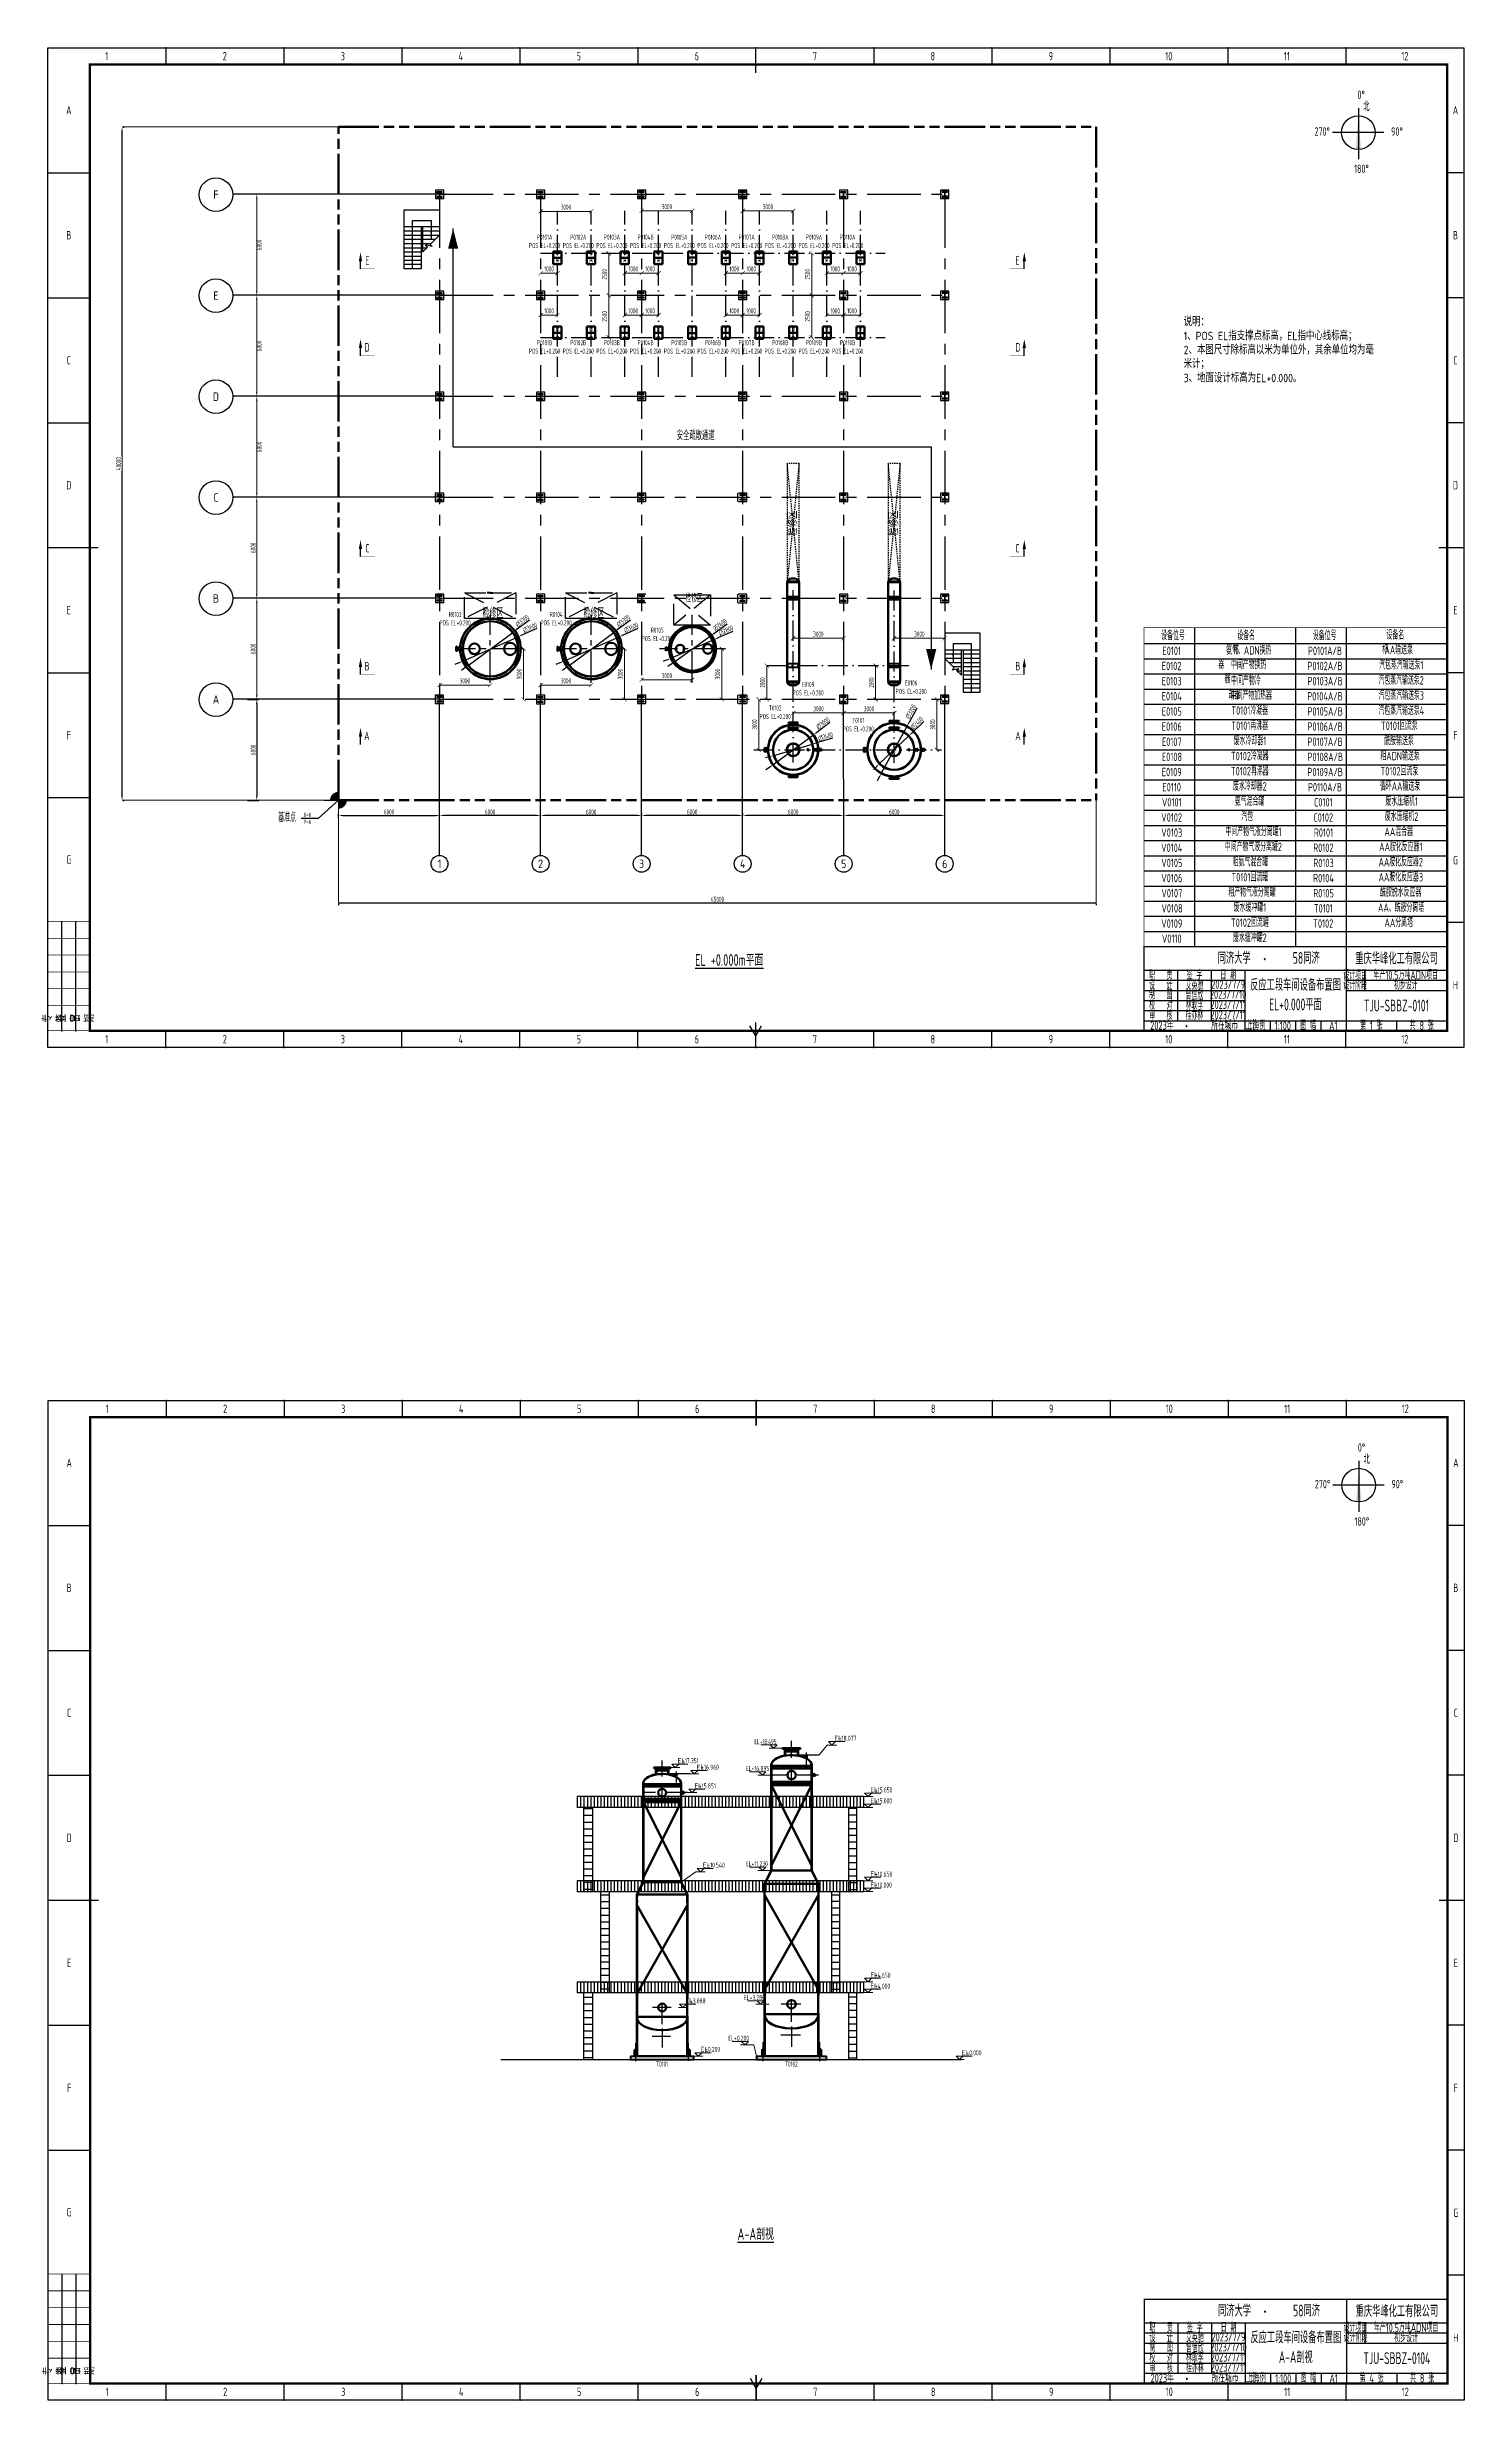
# Model space of a CAD drawing. Header units: millimetres. Extents: x 2250 to 7274, y 852 to 2251.
# Drawn here: x 2250 to 3092, y 852 to 2251 of the extents above; entities that cross this region are included whole.
import ezdxf
from ezdxf.enums import TextEntityAlignment as Align

# ---------------------------------------------------------------- set-up
doc = ezdxf.new("R2010")
doc.units = ezdxf.units.MM
for name, pattern in [('ACAD_ISO09W100', [45, 24, -3, 6, -3, 6, -3]), ('ACAD_ISO10W100', [18, 12, -3, 0, -3]), ('CENTER', [50.8, 31.75, -6.35, 6.35, -6.35]), ('CENTER2', [28.575, 19.05, -3.175, 3.175, -3.175]), ('DASHED', [19.05, 12.7, -6.35]), ('DASHED2', [9.525, 6.35, -3.175]), ('JIS_02_0.7', [1.35, 0.75, -0.6])]:
    doc.linetypes.add(name, pattern=pattern)
for name, color, linetype, lineweight in [('01-设备轮廓（可见）', 1, 'Continuous', 80), ('03-设备、管口中心线', 170, 'ACAD_ISO10W100', 25), ('05-图框与标题栏', 7, 'Continuous', 25), ('05-楼梯与安全疏散通道', 4, 'Continuous', 25), ('06-网格线、建筑轴线-细实线', 9, 'CENTER', 25), ('07-界区线-粗双点划线', 12, 'ACAD_ISO09W100', 80), ('09-文本', 7, 'Continuous', 25), ('10-工字钢', 5, 'Continuous', 25), ('11-指北针', 7, 'Continuous', 25), ('11-检修区', 8, 'JIS_02_0.7', 25), ('12-建筑物轮廓', 5, 'Continuous', 25), ('13-文本', 7, 'Continuous', 25), ('13-标注', 7, 'Continuous', 15), ('13-标注 @ 1', 7, 'Continuous', 15), ('14-文本', 7, 'Continuous', 25), ('14-文本 @ 1', 7, 'Continuous', 25), ('15-图框与标题栏', 7, 'Continuous', 25), ('16-剖视符号', 1, 'Continuous', 25), ('2-建筑物轮廓', 7, 'Continuous', 25), ('21-基准点', 1, 'Continuous', 25), ('5-中心线', 170, 'CENTER', 25), ('6-楼梯&逃生通道', 4, 'Continuous', 25), ('7-设备基础', 140, 'Continuous', 40), ('9-文本', 7, 'Continuous', 15), ('9-检修区', 251, 'DASHED', 25), ('中心线', 170, 'DASHED', 25)]:
    doc.layers.add(name, color=color, linetype=linetype, lineweight=lineweight)
for name, color, linetype, lineweight, true_color in [('14-文本-尺寸标注', 7, 'Continuous', 25, 0x5bc6e1), ('3-网格号', 7, 'Continuous', 25, 0x5bc6e1), ('3-网格号 @ 1', 7, 'Continuous', 25, 0x5bc6e1)]:
    doc.layers.add(name, color=color, linetype=linetype, lineweight=lineweight, true_color=true_color)
doc.layers.add('18-设备一览表', color=7, linetype='Continuous')
doc.layers.add('22-平台与扶梯', color=2, linetype='Continuous')
doc.styles.add('3-gbcbig', font='gbenor.shx', dxfattribs={"width": 0.7, "height": 3, "bigfont": 'gbcbig.shx'})
doc.styles.add('5-gbcbig', font='gbenor.shx', dxfattribs={"width": 0.7, "height": 5, "bigfont": 'gbcbig.shx'})
doc.styles.add('7-gbcbig', font='gbenor.shx', dxfattribs={"width": 0.7, "height": 7, "bigfont": 'gbcbig.shx'})
doc.styles.add('Dim_Coord', font='txt', dxfattribs={"width": 0.75})
doc.styles.add('HGCAD', font='gbenor.shx', dxfattribs={"width": 0.75, "bigfont": 'gbcbig.shx'})
doc.styles.add('pray-6-cj', font='gbenor.shx', dxfattribs={"width": 0.7, "bigfont": 'gbcbig.shx'})
doc.styles.add('pray-6-gbcbig', font='gbenor.shx', dxfattribs={"width": 0.7, "bigfont": 'gbcbig.shx'})
doc.styles.get("Standard").update_dxf_attribs({"font": 'arial.ttf'})
doc.styles.add('卷心菜', font='gbenor.shx', dxfattribs={"width": 0.75, "bigfont": 'gbcbig.shx'})
doc.styles.add('国标汉字', font='gbenor.shx', dxfattribs={"height": 3, "bigfont": 'gbcbig.shx'})
doc.styles.add('国标英文+数字', font='gbenor.shx', dxfattribs={"width": 0.7, "height": 3})
doc.styles.add('图纸中的数字及字母', font='gbenor.shx', dxfattribs={"width": 0.7, "height": 3, "bigfont": 'gbcbig.shx'})
doc.styles.add('工程字', font='gbenor.shx', dxfattribs={"bigfont": 'gbcbig.shx'})
doc.dimstyles.new('ISO-25', dxfattribs={"dimtxt": 2.5, "dimasz": 2.5, "dimexe": 1.25, "dimexo": 0.625, "dimtad": 1, "dimtxsty": 'Standard', "dimcen": 2.5, "dimadec": 0, "dimazin": 0, "dimtfac": 1, "dimtmove": 0, "dimatfit": 3, "dimfxl": 0, "dimarcsym": 0})
doc.dimstyles.new('pray-6', dxfattribs={"dimtxt": 3, "dimasz": 2.5, "dimexe": 1.25, "dimexo": 0.625, "dimtad": 1, "dimdec": 0, "dimlfac": 100, "dimtxsty": 'pray-6-cj', "dimcen": 2.5, "dimadec": 0, "dimazin": 0, "dimtfac": 1, "dimtdec": 0, "dimtmove": 0, "dimatfit": 3, "dimfxl": 0, "dimarcsym": 0})
doc.dimstyles.new('尺寸标注', dxfattribs={"dimtxt": 3, "dimasz": 2.5, "dimexe": 1, "dimexo": 1, "dimgap": 1, "dimtad": 1, "dimdec": 0, "dimlfac": 100, "dimdsep": 46, "dimtxsty": '图纸中的数字及字母', "dimblk": 'ARCHTICK', "dimcen": 0, "dimclrd": 256, "dimclre": 256, "dimclrt": 256, "dimadec": 0, "dimazin": 0, "dimtfac": 1, "dimtdec": 0, "dimtix": 1, "dimtmove": 0, "dimatfit": 0, "dimfxl": 0, "dimlwd": -1, "dimlwe": -1, "dimarcsym": 0})

msp = doc.modelspace()

# ---------------------------------------------------------------- texts
at = {"layer": '01-设备轮廓（可见）', "char_height": 2.5, "attachment_point": 5, "style": '国标英文+数字'}
for insert in [(2592.611, 2123.303), (2632.53, 2123.404), (2732.53, 2123.404), (2592.611, 2082.957), (2632.53, 2082.855), (2732.53, 2082.855)]:
    msp.add_mtext_dynamic_manual_height_columns('M', width=6, gutter_width=15, heights=[0], dxfattribs=dict(at, insert=insert))
at = {"layer": '05-图框与标题栏', "attachment_point": 5}
for s, width, gutter_width, heights, insert, char_height, style in [('1', 70.08333, 25, [0], (2285.024, 2245.196), 5, '5-gbcbig'), ('2', 70.08333, 12.5, [0], (2355.107, 2245.196), 5, '5-gbcbig'), ('3', 70.08333, 25, [0], (2425.19, 2245.196), 5, '5-gbcbig'), ('4', 70.08333, 25, [0], (2495.274, 2245.196), 5, '5-gbcbig'), ('5', 70.08333, 25, [0], (2565.357, 2245.196), 5, '5-gbcbig'), ('6', 70.08333, 25, [0], (2635.44, 2245.196), 5, '5-gbcbig'), ('7', 70.08333, 25, [0], (2705.524, 2245.196), 5, '5-gbcbig'), ('8', 70.08333, 25, [0], (2775.607, 2245.196), 5, '5-gbcbig'), ('9', 70.08333, 25, [0], (2845.69, 2245.196), 5, '5-gbcbig'), ('10', 70.08333, 25, [0], (2915.774, 2245.196), 5, '5-gbcbig'), ('11', 70.08333, 25, [0], (2985.857, 2245.196), 5, '5-gbcbig'), ('12', 70.08333, 25, [0], (3055.94, 2245.196), 5, '5-gbcbig'), ('A', 25, 25, [0], (2262.482, 2213.071), 5, '5-gbcbig'), ('A', 10, 25, [0], (3085.982, 2213.071), 5, '5-gbcbig'), ('B', 25, 25, [0], (2262.482, 2138.821), 5, '5-gbcbig'), ('B', 10, 25, [0], (3085.982, 2138.821), 5, '5-gbcbig'), ('C', 25, 25, [0], (2262.482, 2064.571), 5, '5-gbcbig'), ('C', 10, 25, [0], (3085.982, 2064.571), 5, '5-gbcbig'), ('D', 25, 25, [0], (2262.482, 1990.321), 5, '5-gbcbig'), ('D', 10, 25, [0], (3085.982, 1990.321), 5, '5-gbcbig'), ('E', 25, 25, [0], (2262.482, 1916.071), 5, '5-gbcbig'), ('E', 10, 25, [0], (3085.982, 1916.071), 5, '5-gbcbig'), ('F', 25, 25, [0], (2262.482, 1841.821), 5, '5-gbcbig'), ('F', 10, 25, [0], (3085.982, 1841.821), 5, '5-gbcbig'), ('G', 25, 25, [0], (2262.482, 1767.946), 5, '5-gbcbig'), ('G', 10, 25, [0], (3085.982, 1767.571), 5, '5-gbcbig'), ('重庆华峰化工有限公司', 60, 25, [0], (3050.982, 1709.196), 7, '7-gbcbig'), ('职   责', 20, 25, [0], (2910.982, 1699.196), 5, '5-gbcbig'), ('设   计', 20, 25, [0], (2910.982, 1693.196), 5, '5-gbcbig'), ('艾英驰', 20, 25, [0], (2930.982, 1693.196), 5, '5-gbcbig'), ('签 字', 20, 25, [0], (2930.982, 1699.196), 5, '5-gbcbig'), ('2023/7/9', 20, 25, [0], (2950.982, 1693.696), 5, '5-gbcbig'), ('日 期', 20, 25, [0], (2950.982, 1699.196), 5, '5-gbcbig'), ('设计项目', 15, 25, [0], (3026.428, 1699.196), 5, '5-gbcbig'), ('设计阶段', 15, 25, [0], (3026.428, 1693.196), 5, '5-gbcbig'), ('H', 10, 25, [0], (3085.982, 1693.321), 5, '5-gbcbig'), ('校   对', 20, 25, [0], (2910.982, 1681.196), 5, '5-gbcbig'), ('制   图', 20, 25, [0], (2910.982, 1687.558), 5, '5-gbcbig'), ('审   核', 20, 25, [0], (2910.982, 1675.196), 5, '5-gbcbig'), ('桂亦林', 20, 25, [0], (2930.982, 1675.196), 5, '5-gbcbig'), ('林耿孚', 20, 25, [0], (2930.982, 1681.196), 5, '5-gbcbig'), ('曾信欣', 20, 25, [0], (2930.982, 1687.196), 5, '5-gbcbig'), ('2023/7/10', 20, 25, [0], (2950.982, 1687.696), 5, '5-gbcbig'), ('2023/7/11', 20, 25, [0], (2950.982, 1681.696), 5, '5-gbcbig'), ('2023/7/11', 20, 25, [0], (2950.982, 1675.696), 5, '5-gbcbig'), ('TJU-SBBZ-0101', 60, 25, [12.52], (3050.982, 1681.196), 7, '7-gbcbig'), ('比 例', 15, 25, [0], (2968.482, 1669.196), 5, '5-gbcbig'), ('1:100', 15, 25, [0], (2983.482, 1669.196), 5, '5-gbcbig'), ('图 幅', 15, 25, [0], (2998.482, 1669.196), 5, '5-gbcbig'), ('A1', 14.91667, 25, [0], (3013.44, 1669.196), 5, '5-gbcbig'), ('第 1 张', 30, 25, [0], (3035.982, 1669.196), 5, '5-gbcbig'), ('共 8 张', 30, 25, [0], (3065.982, 1669.196), 5, '5-gbcbig'), ('1', 70.08333, 25, [0], (2285.024, 1661.196), 5, '5-gbcbig'), ('2', 70.08333, 25, [0], (2355.107, 1661.196), 5, '5-gbcbig'), ('3', 70.08333, 25, [0], (2425.19, 1661.196), 5, '5-gbcbig'), ('4', 70.08333, 25, [0], (2495.274, 1661.196), 5, '5-gbcbig'), ('5', 70.08333, 25, [0], (2565.357, 1661.196), 5, '5-gbcbig'), ('6', 70.08333, 25, [0], (2635.44, 1661.196), 5, '5-gbcbig'), ('7', 70.08333, 25, [0], (2705.524, 1661.196), 5, '5-gbcbig'), ('8', 70.08333, 25, [0], (2775.607, 1661.196), 5, '5-gbcbig'), ('9', 70.08333, 25, [0], (2845.69, 1661.196), 5, '5-gbcbig'), ('10', 70.08333, 25, [0], (2915.774, 1661.196), 5, '5-gbcbig'), ('11', 70.08333, 25, [0], (2985.857, 1661.196), 5, '5-gbcbig'), ('12', 70.08333, 25, [0], (3055.94, 1661.196), 5, '5-gbcbig'), ('1', 70.08333, 25, [0], (2285.23, 1441.64), 5, '5-gbcbig'), ('2', 70.08333, 12.5, [0], (2355.313, 1441.64), 5, '5-gbcbig'), ('3', 70.08333, 25, [0], (2425.397, 1441.64), 5, '5-gbcbig'), ('4', 70.08333, 25, [0], (2495.48, 1441.64), 5, '5-gbcbig'), ('5', 70.08333, 25, [0], (2565.563, 1441.64), 5, '5-gbcbig'), ('6', 70.08333, 25, [0], (2635.647, 1441.64), 5, '5-gbcbig'), ('7', 70.08333, 25, [0], (2705.73, 1441.64), 5, '5-gbcbig'), ('8', 70.08333, 25, [0], (2775.813, 1441.64), 5, '5-gbcbig'), ('9', 70.08333, 25, [0], (2845.897, 1441.64), 5, '5-gbcbig'), ('10', 70.08333, 25, [0], (2915.98, 1441.64), 5, '5-gbcbig'), ('11', 70.08333, 25, [0], (2986.063, 1441.64), 5, '5-gbcbig'), ('12', 70.08333, 25, [0], (3056.147, 1441.64), 5, '5-gbcbig'), ('A', 25, 25, [0], (2262.688, 1409.515), 5, '5-gbcbig'), ('A', 10, 25, [0], (3086.188, 1409.515), 5, '5-gbcbig'), ('B', 25, 25, [0], (2262.688, 1335.265), 5, '5-gbcbig'), ('B', 10, 25, [0], (3086.188, 1335.265), 5, '5-gbcbig'), ('C', 25, 25, [0], (2262.688, 1261.015), 5, '5-gbcbig'), ('C', 10, 25, [0], (3086.188, 1261.015), 5, '5-gbcbig'), ('D', 25, 25, [0], (2262.688, 1186.765), 5, '5-gbcbig'), ('D', 10, 25, [0], (3086.188, 1186.765), 5, '5-gbcbig'), ('E', 25, 25, [0], (2262.688, 1112.515), 5, '5-gbcbig'), ('E', 10, 25, [0], (3086.188, 1112.515), 5, '5-gbcbig'), ('F', 25, 25, [0], (2262.688, 1038.265), 5, '5-gbcbig'), ('F', 10, 25, [0], (3086.188, 1038.265), 5, '5-gbcbig'), ('G', 25, 25, [0], (2262.688, 964.39), 5, '5-gbcbig'), ('G', 10, 25, [0], (3086.188, 964.015), 5, '5-gbcbig'), ('重庆华峰化工有限公司', 60, 25, [0], (3051.188, 905.64), 7, '7-gbcbig'), ('职   责', 20, 25, [0], (2911.188, 895.64), 5, '5-gbcbig'), ('签 字', 20, 25, [0], (2931.188, 895.64), 5, '5-gbcbig'), ('日 期', 20, 25, [0], (2951.188, 895.64), 5, '5-gbcbig'), ('设计项目', 15, 25, [0], (3026.635, 895.64), 5, '5-gbcbig'), ('制   图', 20, 25, [0], (2911.188, 884.002), 5, '5-gbcbig'), ('设   计', 20, 25, [0], (2911.188, 889.64), 5, '5-gbcbig'), ('艾英驰', 20, 25, [0], (2931.188, 889.64), 5, '5-gbcbig'), ('曾信欣', 20, 25, [0], (2931.188, 883.64), 5, '5-gbcbig'), ('2023/7/10', 20, 25, [0], (2951.188, 884.14), 5, '5-gbcbig'), ('2023/7/9', 20, 25, [0], (2951.188, 890.14), 5, '5-gbcbig'), ('设计阶段', 15, 25, [0], (3026.635, 889.64), 5, '5-gbcbig'), ('TJU-SBBZ-0104', 60, 25, [12.52], (3051.188, 877.64), 7, '7-gbcbig'), ('H', 10, 25, [0], (3086.188, 889.765), 5, '5-gbcbig'), ('校   对', 20, 25, [0], (2911.188, 877.64), 5, '5-gbcbig'), ('审   核', 20, 25, [0], (2911.188, 871.64), 5, '5-gbcbig'), ('桂亦林', 20, 25, [0], (2931.188, 871.64), 5, '5-gbcbig'), ('林耿孚', 20, 25, [0], (2931.188, 877.64), 5, '5-gbcbig'), ('2023/7/11', 20, 25, [0], (2951.188, 878.14), 5, '5-gbcbig'), ('2023/7/11', 20, 25, [0], (2951.188, 872.14), 5, '5-gbcbig'), ('比 例', 15, 25, [0], (2968.688, 865.64), 5, '5-gbcbig'), ('1:100', 15, 25, [0], (2983.688, 865.64), 5, '5-gbcbig'), ('图 幅', 15, 25, [0], (2998.688, 865.64), 5, '5-gbcbig'), ('A1', 14.91667, 25, [0], (3013.647, 865.64), 5, '5-gbcbig'), ('第 4 张', 30, 25, [0], (3036.188, 865.64), 5, '5-gbcbig'), ('共 8 张', 30, 25, [0], (3066.188, 865.64), 5, '5-gbcbig'), ('1', 70.08333, 25, [0], (2285.23, 857.64), 5, '5-gbcbig'), ('2', 70.08333, 25, [0], (2355.313, 857.64), 5, '5-gbcbig'), ('3', 70.08333, 25, [0], (2425.397, 857.64), 5, '5-gbcbig'), ('4', 70.08333, 25, [0], (2495.48, 857.64), 5, '5-gbcbig'), ('5', 70.08333, 25, [0], (2565.563, 857.64), 5, '5-gbcbig'), ('6', 70.08333, 25, [0], (2635.647, 857.64), 5, '5-gbcbig'), ('7', 70.08333, 25, [0], (2705.73, 857.64), 5, '5-gbcbig'), ('8', 70.08333, 25, [0], (2775.813, 857.64), 5, '5-gbcbig'), ('9', 70.08333, 25, [0], (2845.897, 857.64), 5, '5-gbcbig'), ('10', 70.08333, 25, [0], (2915.98, 857.64), 5, '5-gbcbig'), ('11', 70.08333, 25, [0], (2986.063, 857.64), 5, '5-gbcbig'), ('12', 70.08333, 25, [0], (3056.147, 857.64), 5, '5-gbcbig')]:
    msp.add_mtext_dynamic_manual_height_columns(s, width=width, gutter_width=gutter_width, heights=heights, dxfattribs=dict(at, insert=insert, char_height=char_height, style=style))
at = {"layer": '05-图框与标题栏'}
for s, insert, char_height, width, attachment_point, style in [('\\pi5.78018;同济大学             ', (2939.01, 1709.471), 7, 32.2593, 4, '7-gbcbig'), ('58同济          ', (2997.351, 1709.471), 7, 32.2593, 5, '7-gbcbig'), (' 2023{\\W0.8;年          所在城市  上海}', (2902.457, 1669.353), 5, 67.52949, 4, '5-gbcbig'), ('{\\fFangSong|b0|i0|c134|p49;\\W0.8;·}', (2923.552, 1671.332), 5, 18.9039, 1, '5-gbcbig'), ('\\pi5.78018;同济大学             ', (2939.217, 905.915), 7, 32.2593, 4, '7-gbcbig'), ('58同济          ', (2997.557, 905.915), 7, 32.2593, 5, '7-gbcbig'), (' 2023{\\W0.8;年          所在城市  上海}', (2902.663, 865.797), 5, 67.52949, 4, '5-gbcbig'), ('{\\fFangSong|b0|i0|c134|p49;\\W0.8;·}', (2923.758, 867.776), 5, 18.9039, 1, '5-gbcbig')]:
    msp.add_mtext(s, dxfattribs=dict(at, insert=insert, char_height=char_height, width=width, attachment_point=attachment_point, style=style))
at = {"layer": '05-图框与标题栏', "char_height": 5, "width": 31.50651, "attachment_point": 1}
for insert in [(2969.976, 1711.199), (2970.182, 907.643)]:
    msp.add_mtext('{\\fFangSong|b0|i0|c134|p49;\\W0.8;·}', dxfattribs=dict(at, insert=insert))
at = {"layer": '05-图框与标题栏', "char_height": 5, "attachment_point": 5, "rotation": 90, "style": '工程字'}
for s, insert in [('专业', (2254.149, 1673.696)), ('签字', (2262.482, 1673.696)), ('日期', (2270.815, 1673.696)), ('专业', (2254.355, 870.14)), ('签字', (2262.688, 870.14)), ('日期', (2271.022, 870.14))]:
    msp.add_mtext_dynamic_manual_height_columns(s, width=8.33333, gutter_width=25, heights=[0], dxfattribs=dict(at, insert=insert))
at = {"layer": '09-文本', "char_height": 5, "attachment_point": 5, "style": '5-gbcbig'}
for s, width, gutter_width, insert in [('年产10.5万吨ADN项目', 49.05992, 35, (3056.452, 1699.196)), ('初步设计', 48.99992, 12.5, (3056.482, 1693.196)), ('年产10.5万吨ADN项目', 49.05992, 35, (3056.658, 895.64)), ('初步设计', 48.99992, 12.5, (3056.688, 889.64))]:
    msp.add_mtext_dynamic_manual_height_columns(s, width=width, gutter_width=gutter_width, heights=[0], dxfattribs=dict(at, insert=insert))
at = {"layer": '11-检修区', "char_height": 5, "attachment_point": 5, "rotation": 90, "style": '国标汉字'}
for insert in [(2692.6, 1967.732), (2752.583, 1967.732)]:
    msp.add_mtext_dynamic_manual_height_columns('检修区', width=20.34727, gutter_width=25, heights=[0], dxfattribs=dict(at, insert=insert))
at = {"layer": '11-检修区', "insert": (2628.604, 1925.346), "char_height": 4.5368, "attachment_point": 1, "style": '卷心菜'}
msp.add_mtext_dynamic_manual_height_columns('检修区', width=16.72077, gutter_width=22.684, heights=[0], dxfattribs=at)
at = {"layer": '13-文本', "char_height": 3, "attachment_point": 5, "style": '国标英文+数字'}
for s, width, insert in [('P0101A\\PPOS EL+0.200', 20.00167, (2545.035, 2135.189)), ('P0104B\\PPOS EL+0.200', 20.00167, (2605.035, 2135.189)), ('P0105A\\PPOS EL+0.200', 20.00167, (2625.035, 2135.189)), ('P0106A\\PPOS EL+0.200', 20.00167, (2645.035, 2135.189)), ('P0107A\\PPOS EL+0.200', 20.00167, (2665.035, 2135.189)), ('P0110A\\PPOS EL+0.200', 20.00167, (2725.035, 2135.189)), ('P0101B\\PPOS EL+0.200', 20.00167, (2545.035, 2072.49)), ('P0104B\\PPOS EL+0.200', 20.00167, (2605.035, 2072.49)), ('P0105B\\PPOS EL+0.200', 20.00167, (2625.035, 2072.49)), ('P0106B\\PPOS EL+0.200', 20.00167, (2645.035, 2072.49)), ('P0107B\\PPOS EL+0.200', 20.00167, (2665.035, 2072.49)), ('P0110B\\PPOS EL+0.200', 20.00167, (2725.035, 2072.49)), ('R0103\\PPOS EL+0.200', 23.22389, (2491.901, 1911.04)), ('R0104\\PPOS EL+0.200', 23.22389, (2551.901, 1911.04)), ('R0105\\PPOS EL+0.200', 23.22389, (2611.901, 1901.705)), ('E0106\\PPOS EL+0.200', 20.34727, (2762.727, 1870.358)), ('E0109\\PPOS EL+0.200', 20.34727, (2701.525, 1869.433)), ('T0101\\PPOS EL+0.200', 20.34727, (2731.269, 1848.01)), ('T0101', 20.34727, (2614.798, 1052.383)), ('T0102', 20.34727, (2691.593, 1052.383))]:
    msp.add_mtext_dynamic_manual_height_columns(s, width=width, gutter_width=25, heights=[0], dxfattribs=dict(at, insert=insert))
at = {"layer": '13-标注', "style": '工程字', "width": 0.75}
for tag, p in [('EL+16.895', (2664.504, 1229.512)), ('EL+11.230', (2664.504, 1172.869)), ('EL+3.280', (2663.328, 1093.371)), ('EL+0.200', (2654.154, 1069.246)), ('EL+0.200', (2654.154, 1069.246))]:
    msp.add_attdef(tag, text='0.300', height=3, dxfattribs=at).set_placement(p, align=Align.TOP_LEFT)
at = {"layer": '14-文本', "char_height": 5, "attachment_point": 1, "style": '卷心菜'}
for s, width, insert in [('0%%D', 8.83739, (3027.796, 2224.701)), ('北', 11.82938, (3031.191, 2217.524)), ('270%%D', 7.76795, (3002.246, 2202.943)), ('90%%D', 7.76795, (3047.769, 2202.943)), ('180%%D', 8.83739, (3025.808, 2180.783)), ('0%%D', 8.83739, (3028.002, 1421.145)), ('北', 11.82938, (3031.397, 1413.969)), ('270%%D', 7.76795, (3002.452, 1399.387)), ('90%%D', 7.76795, (3047.975, 1399.387)), ('180%%D', 8.83739, (3026.014, 1377.227))]:
    msp.add_mtext_dynamic_manual_height_columns(s, width=width, gutter_width=25, heights=[0], dxfattribs=dict(at, insert=insert))
at = {"layer": '14-文本', "ltscale": 0.1, "char_height": 7, "attachment_point": 1, "style": 'HGCAD'}
for s, insert in [('{\\LEL +0.000m平面}', (2634.384, 1711.75)), ('{\\LA-A剖视}', (2659.626, 954.915))]:
    msp.add_mtext_dynamic_manual_height_columns(s, width=106.66507, gutter_width=15, heights=[0], dxfattribs=dict(at, insert=insert))
at = {"layer": '14-文本 @ 1', "insert": (2924.565, 2089.814), "char_height": 5, "width": 114.15571, "attachment_point": 1, "style": '工程字'}
msp.add_mtext('说明：\\P1、POS EL指支撑点标高，EL指中心线标高；\\P2、本图尺寸除标高以米为单位外，其余单位均为毫米计；\\P3、地面设计标高为EL+0.000。', dxfattribs=at)
at = {"layer": '14-文本-尺寸标注', "lineweight": 25, "char_height": 5, "width": 15, "attachment_point": 5, "style": 'pray-6-cj'}
for s, insert in [('{\\W1;1}', (2482.66, 1765.395)), ('{\\W1;2}', (2542.66, 1765.399)), ('{\\W1;3}', (2602.66, 1765.395)), ('{\\W1;4}', (2662.668, 1765.395)), ('{\\W1;5}', (2722.668, 1765.395)), ('{\\W1;6}', (2782.66, 1765.395))]:
    msp.add_mtext(s, dxfattribs=dict(at, insert=insert))
at = {"layer": '15-图框与标题栏', "char_height": 7, "width": 60, "attachment_point": 5, "style": 'pray-6-gbcbig'}
for s, insert in [('反应工段车间设备布置图\\PEL+0.000平面', (2990.982, 1687.683)), ('反应工段车间设备布置图\\PA-A剖视', (2991.188, 884.166))]:
    msp.add_mtext(s, dxfattribs=dict(at, insert=insert))
at = {"layer": '16-剖视符号', "ltscale": 0.5, "char_height": 5, "width": 7.99568, "style": 'pray-6-cj'}
for s, insert, attachment_point in [('E', (2441.077, 2121.293), 9), ('E', (2824.551, 2121.293), 7), ('D', (2441.077, 2069.714), 9), ('D', (2824.551, 2069.714), 7), ('C', (2441.077, 1950.375), 9), ('C', (2824.551, 1950.375), 7), ('B', (2441.077, 1880.306), 9), ('B', (2824.551, 1880.306), 7), ('A', (2441.077, 1838.845), 9), ('A', (2824.551, 1838.845), 7)]:
    msp.add_mtext(s, dxfattribs=dict(at, insert=insert, attachment_point=attachment_point))
at = {"layer": '18-设备一览表', "char_height": 5, "attachment_point": 1, "style": '5-gbcbig'}
for s, width, gutter_width, heights, insert in [('\\pi5.15533;设备位号', 20, 12.5, [6], (2906.034, 1903.431, 162)), ('\\pi2.61673;设备名称', 15, 12.5, [6], (2953.818, 1903.43, 162)), ('\\pi5.15533;设备位号', 20, 12.5, [6], (2996.121, 1903.431, 162)), ('\\pi2.61673;设备名称', 15, 12.5, [6], (3042.402, 1903.719, 162)), ('\\pi5.91667;E0101', 20, 12.5, [6], (2906.034, 1894.431, 153)), ('\\pi4.70959;氨气、ADN换热器', 31.72738, 12.5, [6], (2945.091, 1894.672, 153)), ('\\pi2.27083;P0101A/B', 20, 12.5, [6], (2996.121, 1894.431, 153)), ('\\pi13.85283;AA输送泵', 40.04573, 12.5, [6], (3029.941, 1894.915, 153)), ('\\pi5.53741;E0102', 20, 12.5, [6], (2906.034, 1885.431, 144)), ('\\pi5.56459;E0103', 20, 12.5, [6], (2906.034, 1876.431, 135)), ('\\pi3.84199;中间产物换热器', 24.9395, 12.5, [6], (2948.812, 1886.036, 144)), ('\\pi1.66016;中间产物冷却器', 20.57584, 9.348, [6], (2951.087, 1876.581, 135)), ('\\pi10.69168;汽包蒸汽输送泵1', 40.04573, 12.5, [6], (3029.941, 1885.915, 144)), ('\\pi5.47917;E0104', 20, 12.5, [6], (2906.034, 1867.431, 126)), ('\\pi11.39511;中间产物加热器', 40.04573, 12.5, [6], (2941.096, 1867.915, 126)), ('\\pi5.55266;E0106', 20, 12.5, [6], (2906.034, 1849.431, 108)), ('\\pi5.56459;E0105', 20, 12.5, [6], (2906.034, 1858.431, 117)), ('\\pi11.81116;T0101冷凝器', 40.04573, 12.5, [6], (2941.096, 1858.915, 117)), ('\\pi11.81116;T0101回流泵', 40.04573, 12.5, [6], (3029.941, 1849.915, 108)), ('\\pi5.625;E0107', 20, 12.5, [6], (2906.034, 1840.431, 99)), ('\\pi13.20087;废水冷却器1', 40.04573, 12.5, [6], (2941.096, 1840.915, 99)), ('\\pi11.43585;粗ADN输送泵', 40.04573, 12.5, [6], (3029.941, 1831.915, 90)), ('\\pi13.80779;酰胺输送泵', 40.04573, 12.5, [6], (3029.941, 1840.915, 99)), ('\\pi5.52059;E0109', 20, 12.5, [6], (2906.034, 1822.431, 81)), ('\\pi5.625;E0108', 20, 12.5, [6], (2906.034, 1831.431, 90)), ('\\pi11.51949;T0102回流泵', 40.04573, 12.5, [6], (3029.941, 1822.915, 81)), ('\\pi5.625;V0101', 20, 12.5, [6], (2906.034, 1804.431, 63)), ('\\pi5.91552;E0110', 20, 12.5, [6], (2906.034, 1813.431, 72)), ('\\pi12.82161;废水冷却器2', 40.04573, 12.5, [6], (2941.096, 1813.915, 72)), ('\\pi13.82709;氨气混合罐', 40.04573, 12.5, [6], (2941.096, 1804.915, 63)), ('\\pi5.84871;C0101', 20, 12.5, [6], (2996.154, 1804.43, 99)), ('\\pi11.18279;循环AA输送泵', 40.04573, 12.5, [6], (3029.941, 1813.915, 72)), ('\\pi13.20087;废水压缩机1', 40.04573, 12.5, [6], (3031.215, 1804.914, 108)), ('\\pi5.24575;V0102', 20, 12.5, [6], (2906.034, 1795.431, 54)), ('\\pi17.66808;汽包', 40.04573, 12.5, [6], (2941.096, 1795.915, 54)), ('\\pi5.46946;C0102', 20, 12.5, [6], (2996.154, 1795.43, 108)), ('\\pi12.82161;废水压缩机2', 40.04573, 12.5, [6], (3031.215, 1795.915, 81)), ('\\pi5.1875;V0104', 20, 12.5, [6], (2906.034, 1777.431, 36)), ('\\pi5.27293;V0103', 20, 12.5, [6], (2906.034, 1786.431, 45)), ('\\pi8.27899;中间产物气液分离罐1', 40.04573, 12.5, [6], (2941.096, 1786.915, 45)), ('\\pi5.77083;R0101', 20, 12.5, [6], (2996.121, 1786.431, 63)), ('\\pi10.73671;AA胺化反应器1', 40.04573, 12.5, [6], (3029.941, 1777.915, 54)), ('\\pi13.85283;AA混合器', 40.04573, 12.5, [6], (3029.941, 1786.915, 63)), ('\\pi5.27293;V0105', 20, 12.5, [6.301], (2906.034, 1768.431, 27)), ('\\pi12.5725;粗氨气混合罐', 40.04573, 12.5, [6], (2941.096, 1768.915, 27)), ('\\pi10.35746;AA胺化反应器2', 40.04573, 12.5, [6], (3029.941, 1768.915, 45)), ('\\pi5.26099;V0106', 20, 12.5, [6], (2906.034, 1759.431, 18)), ('\\pi5.33333;V0107', 20, 12.5, [6], (2906.034, 1750.431, 9)), ('\\pi10.0247;粗产物气液分离罐', 40.04573, 12.5, [6], (2941.096, 1750.915, 9)), ('\\pi11.84976;T0101回流罐', 40.04573, 12.5, [6], (2941.096, 1759.915, 18)), ('\\pi10.38464;AA胺化反应器3', 40.04573, 12.5, [6], (3029.941, 1759.915, 36)), ('\\pi11.26;酰胺脱水反应器', 40.04573, 12.5, [6], (3029.941, 1750.915, 27)), ('\\pi5.33333;V0108', 20, 12.5, [6], (2906.034, 1741.43, 9)), ('\\pi13.20087;废水缓冲罐1', 40.04573, 12.5, [6], (2941.096, 1741.915)), ('\\pi5.77083;T0101', 20, 12.5, [6], (2996.121, 1741.431, 18)), ('\\pi10.06974;AA、酰胺分离塔', 40.04573, 12.5, [6], (3029.941, 1741.915, 18)), ('\\pi5.22893;V0109', 20, 12.5, [6], (2906.034, 1732.43, 9)), ('\\pi5.62385;V0110', 20, 12.5, [6], (2906.034, 1723.43, 18)), ('\\pi11.5581;T0102回流罐', 40.04573, 12.5, [6], (2941.096, 1732.914, 18)), ('\\pi12.82161;废水缓冲罐2', 40.04573, 12.5, [6], (2941.096, 1723.915, -9)), ('\\pi5.39158;T0102', 20, 12.5, [6.151], (2996.121, 1732.431, 9)), ('\\pi13.89143;AA分离塔', 40.04573, 12.5, [6], (3029.941, 1732.915, 9))]:
    msp.add_mtext_dynamic_manual_height_columns(s, width=width, gutter_width=gutter_width, heights=heights, dxfattribs=dict(at, insert=insert))
at = {"layer": '18-设备一览表'}
note = msp.add_mtext_dynamic_manual_height_columns('\\pi1.97917;P0102A/B\\P\\pi10;', width=20, gutter_width=12.5, heights=[6, 0], dxfattribs=dict(at, insert=(2996.121, 1885.431, 144), char_height=5, attachment_point=1, style='5-gbcbig'))
for column, words in zip(note.columns.linked_columns, ['\\pi10;']):
    column.text = words
note = msp.add_mtext_dynamic_manual_height_columns('\\pi1.97917;P0103A/B\\P\\pi10;', width=20, gutter_width=12.5, heights=[6, 0], dxfattribs=dict(at, insert=(2996.121, 1876.431, 135), char_height=5, attachment_point=1, style='5-gbcbig'))
for column, words in zip(note.columns.linked_columns, ['\\pi10;']):
    column.text = words
note = msp.add_mtext_dynamic_manual_height_columns('\\pi10.3124;汽包蒸汽输送泵2\\P', width=40.04573, gutter_width=12.5, heights=[6, 0], dxfattribs=dict(at, insert=(3029.941, 1876.915, 135), char_height=5, attachment_point=1, style='5-gbcbig'))
for column, words in zip(note.columns.linked_columns, ['\\pi30.03429;']):
    column.text = words
note = msp.add_mtext_dynamic_manual_height_columns('\\pi1.83333;P0104A/B\\P\\pi10;', width=20, gutter_width=12.5, heights=[6, 0], dxfattribs=dict(at, insert=(2996.121, 1867.431, 126), char_height=5, attachment_point=1, style='5-gbcbig'))
for column, words in zip(note.columns.linked_columns, ['\\pi10;']):
    column.text = words
note = msp.add_mtext_dynamic_manual_height_columns('\\pi10.3396;汽包蒸汽输送泵3\\P', width=40.04573, gutter_width=12.5, heights=[6, 0], dxfattribs=dict(at, insert=(3029.941, 1867.915, 126), char_height=5, attachment_point=1, style='5-gbcbig'))
for column, words in zip(note.columns.linked_columns, ['\\pi30.03429;']):
    column.text = words
note = msp.add_mtext_dynamic_manual_height_columns('\\pi11.81115;T0101再沸器\\P', width=40.04573, gutter_width=12.5, heights=[6, 0], dxfattribs=dict(at, insert=(2941.096, 1849.915, 108), char_height=5, attachment_point=1, style='5-gbcbig'))
for column, words in zip(note.columns.linked_columns, ['\\pi30.03429;']):
    column.text = words
note = msp.add_mtext_dynamic_manual_height_columns('\\pi1.97917;P0105A/B\\P\\pi10;', width=20, gutter_width=12.5, heights=[6, 0], dxfattribs=dict(at, insert=(2996.121, 1858.431, 117), char_height=5, attachment_point=1, style='5-gbcbig'))
for column, words in zip(note.columns.linked_columns, ['\\pi10;']):
    column.text = words
note = msp.add_mtext_dynamic_manual_height_columns('\\pi1.97917;P0106A/B\\P\\pi10;', width=20, gutter_width=12.5, heights=[6, 0], dxfattribs=dict(at, insert=(2996.121, 1849.431, 108), char_height=5, attachment_point=1, style='5-gbcbig'))
for column, words in zip(note.columns.linked_columns, ['\\pi10;']):
    column.text = words
note = msp.add_mtext_dynamic_manual_height_columns('\\pi10.2542;汽包蒸汽输送泵4\\P', width=40.04573, gutter_width=12.5, heights=[6, 0], dxfattribs=dict(at, insert=(3029.941, 1858.915, 117), char_height=5, attachment_point=1, style='5-gbcbig'))
for column, words in zip(note.columns.linked_columns, ['\\pi30.03429;']):
    column.text = words
note = msp.add_mtext_dynamic_manual_height_columns('\\pi11.5195;T0102冷凝器\\P', width=40.04573, gutter_width=12.5, heights=[6, 0], dxfattribs=dict(at, insert=(2941.096, 1831.915, 90), char_height=5, attachment_point=1, style='5-gbcbig'))
for column, words in zip(note.columns.linked_columns, ['\\pi30.03429;']):
    column.text = words
note = msp.add_mtext_dynamic_manual_height_columns('\\pi1.97917;P0107A/B\\P\\pi10;', width=20, gutter_width=12.5, heights=[6, 0], dxfattribs=dict(at, insert=(2996.121, 1840.431, 99), char_height=5, attachment_point=1, style='5-gbcbig'))
for column, words in zip(note.columns.linked_columns, ['\\pi10;']):
    column.text = words
note = msp.add_mtext_dynamic_manual_height_columns('\\pi11.5195;T0102再沸器\\P', width=40.04573, gutter_width=12.5, heights=[6, 0], dxfattribs=dict(at, insert=(2941.096, 1822.915, 81), char_height=5, attachment_point=1, style='5-gbcbig'))
for column, words in zip(note.columns.linked_columns, ['\\pi30.03429;']):
    column.text = words
note = msp.add_mtext_dynamic_manual_height_columns('\\pi1.97407;P0109A/B\\P\\pi10;', width=20, gutter_width=12.5, heights=[6, 0], dxfattribs=dict(at, insert=(2996.121, 1822.431, 81), char_height=5, attachment_point=1, style='5-gbcbig'))
for column, words in zip(note.columns.linked_columns, ['\\pi10;']):
    column.text = words
note = msp.add_mtext_dynamic_manual_height_columns('\\pi1.97917;P0108A/B\\P\\pi10;', width=20, gutter_width=12.5, heights=[6, 0], dxfattribs=dict(at, insert=(2996.121, 1831.431, 90), char_height=5, attachment_point=1, style='5-gbcbig'))
for column, words in zip(note.columns.linked_columns, ['\\pi10;']):
    column.text = words
note = msp.add_mtext_dynamic_manual_height_columns('\\pi2.27083;P0110A/B\\P\\pi10;', width=20, gutter_width=12.5, heights=[6, 0], dxfattribs=dict(at, insert=(2996.121, 1813.431, 72), char_height=5, attachment_point=1, style='5-gbcbig'))
for column, words in zip(note.columns.linked_columns, ['\\pi10;']):
    column.text = words
note = msp.add_mtext_dynamic_manual_height_columns('\\pi7.89975;中间产物气液分离罐2\\P', width=40.04573, gutter_width=12.5, heights=[6, 0], dxfattribs=dict(at, insert=(2941.096, 1777.915, 36), char_height=5, attachment_point=1, style='5-gbcbig'))
for column, words in zip(note.columns.linked_columns, ['\\pi30.03429;']):
    column.text = words
note = msp.add_mtext_dynamic_manual_height_columns('\\pi5.39158;R0102\\P\\pi10;', width=20, gutter_width=12.5, heights=[6, 0], dxfattribs=dict(at, insert=(2996.121, 1777.431, 54), char_height=5, attachment_point=1, style='5-gbcbig'))
for column, words in zip(note.columns.linked_columns, ['\\pi10;']):
    column.text = words
note = msp.add_mtext_dynamic_manual_height_columns('\\pi5.41876;R0103\\P\\pi10;', width=20, gutter_width=12.5, heights=[6, 0], dxfattribs=dict(at, insert=(2996.121, 1768.431, 45), char_height=5, attachment_point=1, style='5-gbcbig'))
for column, words in zip(note.columns.linked_columns, ['\\pi10;']):
    column.text = words
note = msp.add_mtext_dynamic_manual_height_columns('\\pi5.33333;R0104\\P\\pi10;', width=20, gutter_width=12.5, heights=[6, 0], dxfattribs=dict(at, insert=(2996.121, 1759.431, 36), char_height=5, attachment_point=1, style='5-gbcbig'))
for column, words in zip(note.columns.linked_columns, ['\\pi10;']):
    column.text = words
note = msp.add_mtext_dynamic_manual_height_columns('\\pi5.41876;R0105\\P\\pi10;', width=20, gutter_width=12.5, heights=[6, 0], dxfattribs=dict(at, insert=(2996.121, 1750.431, 27), char_height=5, attachment_point=1, style='5-gbcbig'))
for column, words in zip(note.columns.linked_columns, ['\\pi10;']):
    column.text = words
at = {"layer": '21-基准点', "color": 0, "lineweight": 100, "style": 'pray-6-cj', "width": 0.7}
msp.add_text('基准点', height=5, dxfattribs=at).set_placement((2386.862, 1790.388))
at = {"layer": '3-网格号 @ 1', "char_height": 5, "width": 17.56965, "attachment_point": 5, "style": '工程字'}
for s, insert in [('F', (2349.837, 2162.925)), ('E', (2349.838, 2102.924)), ('D', (2349.838, 2042.924)), ('C', (2349.876, 1982.995)), ('B', (2349.876, 1922.995)), ('A', (2349.876, 1862.995))]:
    msp.add_mtext(s, dxfattribs=dict(at, insert=insert))
at = {"layer": '6-楼梯&逃生通道', "insert": (2623.514, 2022.195), "char_height": 5, "attachment_point": 1, "style": '卷心菜'}
msp.add_mtext_dynamic_manual_height_columns('安全疏散通道', width=36.73107, gutter_width=25, heights=[0], dxfattribs=at)
at = {"layer": '9-文本', "char_height": 3, "attachment_point": 5, "rotation": 90, "style": 'pray-6-cj'}
for insert in [(2375.577, 2133.052), (2375.577, 2073.052), (2375.577, 2013.052), (2371.99, 1953.13), (2371.99, 1893.13)]:
    msp.add_mtext('6000', dxfattribs=dict(at, insert=insert))
at = {"layer": '9-文本', "lineweight": 25, "insert": (2682.781, 1245.361), "char_height": 3, "width": 6.76901, "attachment_point": 3, "style": '国标英文+数字'}
msp.add_mtext('EL+18.495', dxfattribs=at)

# ---------------------------------------------------------------- blocks, each defined once
blk = doc.blocks.new('*D53')
at = {"layer": '9-文本', "color": 0, "lineweight": -2, "transparency": 16777216}
for p, q in [((2368.6, 1863.1), (2375.4, 1863.1)), ((2374.1, 1860.6), (2374.1, 1805.6)), ((2368.6, 1803.1), (2375.4, 1803.1))]:
    blk.add_line(p, q, dxfattribs=at)
at = {"layer": '9-文本', "color": 0, "lineweight": 100, "transparency": 16777216}
for points in [[(2373.7, 1860.6), (2374.5, 1860.6), (2374.1, 1863.1)], [(2373.7, 1805.6), (2374.5, 1805.6), (2374.1, 1803.1)]]:
    blk.add_solid(points, dxfattribs=at)
at = {"layer": 'Defpoints', "color": 0, "lineweight": 100, "transparency": 16777216}
for p in [(2368, 1863.1), (2368, 1803.1), (2374.1, 1803.1)]:
    blk.add_point(p, dxfattribs=at)
at = {"layer": '9-文本', "color": 0, "transparency": 16777216, "insert": (2372, 1833.1), "char_height": 3, "width": 10.582, "attachment_point": 5, "rotation": 90, "style": '3-gbcbig', "bg_fill": 3, "box_fill_scale": 1.1, "bg_fill_color": 256, "bg_fill_true_color": 13158600, "bg_fill_transparency": 0}
blk.add_mtext('6000', dxfattribs=at)
blk = doc.blocks.new('*D54')
at = {"layer": '9-文本', "color": 0, "lineweight": -2, "transparency": 16777216}
for p, q in [((2422.7, 1741.6), (2422.7, 1740.9)), ((2425.2, 1742.2), (2870.2, 1742.2)), ((2872.7, 1741.6), (2872.7, 1740.9))]:
    blk.add_line(p, q, dxfattribs=at)
at = {"layer": '9-文本', "color": 0, "lineweight": 100, "transparency": 16777216}
for points in [[(2425.2, 1742.6), (2425.2, 1741.8), (2422.7, 1742.2)], [(2870.2, 1742.6), (2870.2, 1741.8), (2872.7, 1742.2)]]:
    blk.add_solid(points, dxfattribs=at)
at = {"layer": 'Defpoints', "color": 0, "lineweight": 100, "transparency": 16777216}
for p in [(2422.7, 1742.2), (2872.7, 1742.2), (2872.7, 1742.2)]:
    blk.add_point(p, dxfattribs=at)
at = {"layer": '9-文本', "color": 0, "transparency": 16777216, "insert": (2647.7, 1744.3), "char_height": 3, "attachment_point": 5, "style": '3-gbcbig', "bg_fill": 3, "box_fill_scale": 1.1, "bg_fill_color": 256, "bg_fill_true_color": 13158600, "bg_fill_transparency": 0}
blk.add_mtext('45000', dxfattribs=at)
blk = doc.blocks.new('*D75')
at = {"layer": '9-文本', "color": 0, "lineweight": -2, "transparency": 16777216}
for p, q in [((2294.1, 1805.6), (2294.1, 2200.6)), ((2294.7, 2203.1), (2295.4, 2203.1)), ((2294.7, 1803.1), (2295.4, 1803.1))]:
    blk.add_line(p, q, dxfattribs=at)
at = {"layer": '9-文本', "color": 0, "lineweight": 100, "transparency": 16777216}
for points in [[(2293.7, 2200.6), (2294.5, 2200.6), (2294.1, 2203.1)], [(2293.7, 1805.6), (2294.5, 1805.6), (2294.1, 1803.1)]]:
    blk.add_solid(points, dxfattribs=at)
at = {"layer": 'Defpoints', "color": 0, "lineweight": 100, "transparency": 16777216}
for p in [(2294.1, 2203.1), (2294.1, 2203.1), (2294.1, 1803.1)]:
    blk.add_point(p, dxfattribs=at)
at = {"layer": '9-文本', "color": 0, "transparency": 16777216, "insert": (2292, 2003.1), "char_height": 3, "attachment_point": 5, "rotation": 90, "style": '3-gbcbig', "bg_fill": 3, "box_fill_scale": 1.1, "bg_fill_color": 256, "bg_fill_true_color": 13158600, "bg_fill_transparency": 0}
blk.add_mtext('40000', dxfattribs=at)
blk = doc.blocks.new('_ArchTick')
at = {"color": 0, "linetype": 'ByBlock', "const_width": 0.15}
blk.add_lwpolyline([(-0.5, -0.5), (0.5, 0.5)], dxfattribs=at)
blk = doc.blocks.new('*D78')
at = {"layer": '9-文本', "transparency": 16777216}
blk.add_line((2741.6, 1883.1), (2741.6, 1863.1), dxfattribs=at)
at = {"layer": 'Defpoints', "color": 0, "transparency": 16777216}
for p in [(2741.6, 1883.1), (2741.6, 1863.1), (2741.6, 1863.1)]:
    blk.add_point(p, dxfattribs=at)
at = {"layer": '9-文本', "transparency": 16777216, "xscale": 2.5, "yscale": 2.5, "zscale": 2.5}
for p, rotation in [((2741.6, 1883.1), 90), ((2741.6, 1863.1), 270)]:
    blk.add_blockref('_ArchTick', p, dxfattribs=dict(at, rotation=rotation))
at = {"layer": '9-文本', "transparency": 16777216, "insert": (2739.1, 1873.1), "char_height": 3, "attachment_point": 5, "rotation": 90, "style": '图纸中的数字及字母', "bg_fill": 3, "box_fill_scale": 1.1, "bg_fill_color": 256, "bg_fill_true_color": 13158600, "bg_fill_transparency": 0}
blk.add_mtext('2000', dxfattribs=at)
blk = doc.blocks.new('*D76')
at = {"layer": '9-文本', "transparency": 16777216}
blk.add_line((2752.6, 1899.4), (2782.6, 1899.4), dxfattribs=at)
at = {"layer": 'Defpoints', "color": 0, "transparency": 16777216}
for p in [(2752.6, 1899.4), (2782.6, 1899.4), (2782.6, 1899.4)]:
    blk.add_point(p, dxfattribs=at)
at = {"layer": '9-文本', "transparency": 16777216, "xscale": 2.5, "yscale": 2.5, "zscale": 2.5, "rotation": 180}
blk.add_blockref('_ArchTick', (2752.6, 1899.4), dxfattribs=at)
at = {"layer": '9-文本', "transparency": 16777216, "xscale": 2.5, "yscale": 2.5, "zscale": 2.5}
blk.add_blockref('_ArchTick', (2782.6, 1899.4), dxfattribs=at)
at = {"layer": '9-文本', "transparency": 16777216, "insert": (2767.6, 1901.9), "char_height": 3, "attachment_point": 5, "style": '图纸中的数字及字母', "bg_fill": 3, "box_fill_scale": 1.1, "bg_fill_color": 256, "bg_fill_true_color": 13158600, "bg_fill_transparency": 0}
blk.add_mtext('3000', dxfattribs=at)
blk = doc.blocks.new('*D79')
at = {"layer": '9-文本', "transparency": 16777216}
for p, q in [((2692.6, 1902.2), (2692.6, 1898.4)), ((2722.6, 1899.4), (2692.6, 1899.4))]:
    blk.add_line(p, q, dxfattribs=at)
at = {"layer": 'Defpoints', "color": 0, "transparency": 16777216}
for p in [(2692.6, 1903.2), (2692.6, 1899.4), (2722.6, 1899.4)]:
    blk.add_point(p, dxfattribs=at)
at = {"layer": '9-文本', "transparency": 16777216, "xscale": 2.5, "yscale": 2.5, "zscale": 2.5, "rotation": 180}
blk.add_blockref('_ArchTick', (2692.6, 1899.4), dxfattribs=at)
at = {"layer": '9-文本', "transparency": 16777216, "xscale": 2.5, "yscale": 2.5, "zscale": 2.5}
blk.add_blockref('_ArchTick', (2722.6, 1899.4), dxfattribs=at)
at = {"layer": '9-文本', "transparency": 16777216, "insert": (2707.6, 1901.9), "char_height": 3, "attachment_point": 5, "style": '图纸中的数字及字母', "bg_fill": 3, "box_fill_scale": 1.1, "bg_fill_color": 256, "bg_fill_true_color": 13158600, "bg_fill_transparency": 0}
blk.add_mtext('3000', dxfattribs=at)
blk = doc.blocks.new('*D77')
at = {"layer": '9-文本', "transparency": 16777216}
blk.add_line((2677, 1863.1), (2677, 1883.1), dxfattribs=at)
at = {"layer": 'Defpoints', "color": 0, "transparency": 16777216}
for p in [(2677, 1883.1), (2677, 1883.1), (2677, 1863.1)]:
    blk.add_point(p, dxfattribs=at)
at = {"layer": '9-文本', "transparency": 16777216, "xscale": 2.5, "yscale": 2.5, "zscale": 2.5}
for p, rotation in [((2677, 1883.1), 90), ((2677, 1863.1), 270)]:
    blk.add_blockref('_ArchTick', p, dxfattribs=dict(at, rotation=rotation))
at = {"layer": '9-文本', "transparency": 16777216, "insert": (2674.5, 1873.1), "char_height": 3, "attachment_point": 5, "rotation": 90, "style": '图纸中的数字及字母', "bg_fill": 3, "box_fill_scale": 1.1, "bg_fill_color": 256, "bg_fill_true_color": 13158600, "bg_fill_transparency": 0}
blk.add_mtext('2000', dxfattribs=at)
blk = doc.blocks.new('*D86')
at = {"layer": '9-文本', "transparency": 16777216}
blk.add_line((2552.7, 2091.4), (2542.7, 2091.4), dxfattribs=at)
at = {"layer": '9-文本', "transparency": 16777216, "xscale": 2.5, "yscale": 2.5, "zscale": 2.5, "rotation": 180}
blk.add_blockref('_ArchTick', (2542.7, 2091.4), dxfattribs=at)
at = {"layer": '9-文本', "transparency": 16777216, "xscale": 2.5, "yscale": 2.5, "zscale": 2.5}
blk.add_blockref('_ArchTick', (2552.7, 2091.4), dxfattribs=at)
at = {"layer": '9-文本', "transparency": 16777216, "insert": (2547.7, 2093.9), "char_height": 3, "attachment_point": 5, "style": '图纸中的数字及字母', "bg_fill": 3, "box_fill_scale": 1.1, "bg_fill_color": 256, "bg_fill_true_color": 13158600, "bg_fill_transparency": 0}
blk.add_mtext('1000', dxfattribs=at)
at = {"layer": 'Defpoints', "color": 0, "transparency": 16777216}
for p in [(2542.7, 2091.4), (2542.7, 2091.4), (2552.7, 2091.4)]:
    blk.add_point(p, dxfattribs=at)
blk = doc.blocks.new('*D87')
at = {"layer": '9-文本', "transparency": 16777216}
blk.add_line((2552.7, 2116.3), (2542.7, 2116.3), dxfattribs=at)
at = {"layer": '9-文本', "transparency": 16777216, "xscale": 2.5, "yscale": 2.5, "zscale": 2.5, "rotation": 180}
blk.add_blockref('_ArchTick', (2542.7, 2116.3), dxfattribs=at)
at = {"layer": '9-文本', "transparency": 16777216, "xscale": 2.5, "yscale": 2.5, "zscale": 2.5}
blk.add_blockref('_ArchTick', (2552.7, 2116.3), dxfattribs=at)
at = {"layer": '9-文本', "transparency": 16777216, "insert": (2547.7, 2118.8), "char_height": 3, "attachment_point": 5, "style": '图纸中的数字及字母', "bg_fill": 3, "box_fill_scale": 1.1, "bg_fill_color": 256, "bg_fill_true_color": 13158600, "bg_fill_transparency": 0}
blk.add_mtext('1000', dxfattribs=at)
at = {"layer": 'Defpoints', "color": 0, "transparency": 16777216}
for p in [(2542.7, 2116.3), (2542.7, 2116.3), (2552.7, 2116.3)]:
    blk.add_point(p, dxfattribs=at)
blk = doc.blocks.new('*D88')
at = {"layer": '9-文本', "transparency": 16777216}
blk.add_line((2572.7, 2153), (2542.7, 2153), dxfattribs=at)
at = {"layer": 'Defpoints', "color": 0, "transparency": 16777216}
for p in [(2542.7, 2153), (2542.7, 2153), (2572.7, 2153)]:
    blk.add_point(p, dxfattribs=at)
at = {"layer": '9-文本', "transparency": 16777216, "xscale": 2.5, "yscale": 2.5, "zscale": 2.5, "rotation": 180}
blk.add_blockref('_ArchTick', (2542.7, 2153), dxfattribs=at)
at = {"layer": '9-文本', "transparency": 16777216, "xscale": 2.5, "yscale": 2.5, "zscale": 2.5}
blk.add_blockref('_ArchTick', (2572.7, 2153), dxfattribs=at)
at = {"layer": '9-文本', "transparency": 16777216, "insert": (2557.7, 2155.5), "char_height": 3, "attachment_point": 5, "style": '图纸中的数字及字母', "bg_fill": 3, "box_fill_scale": 1.1, "bg_fill_color": 256, "bg_fill_true_color": 13158600, "bg_fill_transparency": 0}
blk.add_mtext('3000', dxfattribs=at)
blk = doc.blocks.new('*D89')
at = {"layer": '9-文本', "transparency": 16777216}
blk.add_line((2592.7, 2091.4), (2602.7, 2091.4), dxfattribs=at)
at = {"layer": '9-文本', "transparency": 16777216, "xscale": 2.5, "yscale": 2.5, "zscale": 2.5, "rotation": 180}
blk.add_blockref('_ArchTick', (2592.7, 2091.4), dxfattribs=at)
at = {"layer": '9-文本', "transparency": 16777216, "xscale": 2.5, "yscale": 2.5, "zscale": 2.5}
blk.add_blockref('_ArchTick', (2602.7, 2091.4), dxfattribs=at)
at = {"layer": '9-文本', "transparency": 16777216, "insert": (2597.7, 2093.9), "char_height": 3, "attachment_point": 5, "style": '图纸中的数字及字母', "bg_fill": 3, "box_fill_scale": 1.1, "bg_fill_color": 256, "bg_fill_true_color": 13158600, "bg_fill_transparency": 0}
blk.add_mtext('1000', dxfattribs=at)
at = {"layer": 'Defpoints', "color": 0, "transparency": 16777216}
for p in [(2592.7, 2091.4), (2602.7, 2091.4), (2602.7, 2091.4)]:
    blk.add_point(p, dxfattribs=at)
blk = doc.blocks.new('*D90')
at = {"layer": '9-文本', "transparency": 16777216}
blk.add_line((2592.7, 2116.3), (2602.7, 2116.3), dxfattribs=at)
at = {"layer": '9-文本', "transparency": 16777216, "xscale": 2.5, "yscale": 2.5, "zscale": 2.5, "rotation": 180}
blk.add_blockref('_ArchTick', (2592.7, 2116.3), dxfattribs=at)
at = {"layer": '9-文本', "transparency": 16777216, "xscale": 2.5, "yscale": 2.5, "zscale": 2.5}
blk.add_blockref('_ArchTick', (2602.7, 2116.3), dxfattribs=at)
at = {"layer": '9-文本', "transparency": 16777216, "insert": (2597.7, 2118.8), "char_height": 3, "attachment_point": 5, "style": '图纸中的数字及字母', "bg_fill": 3, "box_fill_scale": 1.1, "bg_fill_color": 256, "bg_fill_true_color": 13158600, "bg_fill_transparency": 0}
blk.add_mtext('1000', dxfattribs=at)
at = {"layer": 'Defpoints', "color": 0, "transparency": 16777216}
for p in [(2592.7, 2116.3), (2602.7, 2116.3), (2602.7, 2116.3)]:
    blk.add_point(p, dxfattribs=at)
blk = doc.blocks.new('*D91')
at = {"layer": '9-文本', "transparency": 16777216}
blk.add_line((2612.7, 2091.4), (2602.7, 2091.4), dxfattribs=at)
at = {"layer": '9-文本', "transparency": 16777216, "xscale": 2.5, "yscale": 2.5, "zscale": 2.5, "rotation": 180}
blk.add_blockref('_ArchTick', (2602.7, 2091.4), dxfattribs=at)
at = {"layer": '9-文本', "transparency": 16777216, "xscale": 2.5, "yscale": 2.5, "zscale": 2.5}
blk.add_blockref('_ArchTick', (2612.7, 2091.4), dxfattribs=at)
at = {"layer": '9-文本', "transparency": 16777216, "insert": (2607.7, 2093.9), "char_height": 3, "attachment_point": 5, "style": '图纸中的数字及字母', "bg_fill": 3, "box_fill_scale": 1.1, "bg_fill_color": 256, "bg_fill_true_color": 13158600, "bg_fill_transparency": 0}
blk.add_mtext('1000', dxfattribs=at)
at = {"layer": 'Defpoints', "color": 0, "transparency": 16777216}
for p in [(2602.7, 2091.4), (2602.7, 2091.4), (2612.7, 2091.4)]:
    blk.add_point(p, dxfattribs=at)
blk = doc.blocks.new('*D92')
at = {"layer": '9-文本', "transparency": 16777216}
blk.add_line((2612.7, 2116.3), (2602.7, 2116.3), dxfattribs=at)
at = {"layer": '9-文本', "transparency": 16777216, "xscale": 2.5, "yscale": 2.5, "zscale": 2.5, "rotation": 180}
blk.add_blockref('_ArchTick', (2602.7, 2116.3), dxfattribs=at)
at = {"layer": '9-文本', "transparency": 16777216, "xscale": 2.5, "yscale": 2.5, "zscale": 2.5}
blk.add_blockref('_ArchTick', (2612.7, 2116.3), dxfattribs=at)
at = {"layer": '9-文本', "transparency": 16777216, "insert": (2607.7, 2118.8), "char_height": 3, "attachment_point": 5, "style": '图纸中的数字及字母', "bg_fill": 3, "box_fill_scale": 1.1, "bg_fill_color": 256, "bg_fill_true_color": 13158600, "bg_fill_transparency": 0}
blk.add_mtext('1000', dxfattribs=at)
at = {"layer": 'Defpoints', "color": 0, "transparency": 16777216}
for p in [(2602.7, 2116.3), (2602.7, 2116.3), (2612.7, 2116.3)]:
    blk.add_point(p, dxfattribs=at)
blk = doc.blocks.new('*D93')
at = {"layer": '9-文本', "transparency": 16777216}
blk.add_line((2632.7, 2153.3), (2602.7, 2153.3), dxfattribs=at)
at = {"layer": 'Defpoints', "color": 0, "transparency": 16777216}
for p in [(2602.7, 2153.3), (2602.7, 2153.3), (2632.7, 2153.3)]:
    blk.add_point(p, dxfattribs=at)
at = {"layer": '9-文本', "transparency": 16777216, "xscale": 2.5, "yscale": 2.5, "zscale": 2.5, "rotation": 180}
blk.add_blockref('_ArchTick', (2602.7, 2153.3), dxfattribs=at)
at = {"layer": '9-文本', "transparency": 16777216, "xscale": 2.5, "yscale": 2.5, "zscale": 2.5}
blk.add_blockref('_ArchTick', (2632.7, 2153.3), dxfattribs=at)
at = {"layer": '9-文本', "transparency": 16777216, "insert": (2617.7, 2155.8), "char_height": 3, "attachment_point": 5, "style": '图纸中的数字及字母', "bg_fill": 3, "box_fill_scale": 1.1, "bg_fill_color": 256, "bg_fill_true_color": 13158600, "bg_fill_transparency": 0}
blk.add_mtext('3000', dxfattribs=at)
blk = doc.blocks.new('*D94')
at = {"layer": '9-文本', "transparency": 16777216}
blk.add_line((2652.7, 2091.4), (2662.7, 2091.4), dxfattribs=at)
at = {"layer": '9-文本', "transparency": 16777216, "xscale": 2.5, "yscale": 2.5, "zscale": 2.5, "rotation": 180}
blk.add_blockref('_ArchTick', (2652.7, 2091.4), dxfattribs=at)
at = {"layer": '9-文本', "transparency": 16777216, "xscale": 2.5, "yscale": 2.5, "zscale": 2.5}
blk.add_blockref('_ArchTick', (2662.7, 2091.4), dxfattribs=at)
at = {"layer": '9-文本', "transparency": 16777216, "insert": (2657.7, 2093.9), "char_height": 3, "attachment_point": 5, "style": '图纸中的数字及字母', "bg_fill": 3, "box_fill_scale": 1.1, "bg_fill_color": 256, "bg_fill_true_color": 13158600, "bg_fill_transparency": 0}
blk.add_mtext('1000', dxfattribs=at)
at = {"layer": 'Defpoints', "color": 0, "transparency": 16777216}
for p in [(2652.7, 2091.4), (2662.7, 2091.4), (2662.7, 2091.4)]:
    blk.add_point(p, dxfattribs=at)
blk = doc.blocks.new('*D95')
at = {"layer": '9-文本', "transparency": 16777216}
blk.add_line((2652.7, 2116.3), (2662.7, 2116.3), dxfattribs=at)
at = {"layer": '9-文本', "transparency": 16777216, "xscale": 2.5, "yscale": 2.5, "zscale": 2.5, "rotation": 180}
blk.add_blockref('_ArchTick', (2652.7, 2116.3), dxfattribs=at)
at = {"layer": '9-文本', "transparency": 16777216, "xscale": 2.5, "yscale": 2.5, "zscale": 2.5}
blk.add_blockref('_ArchTick', (2662.7, 2116.3), dxfattribs=at)
at = {"layer": '9-文本', "transparency": 16777216, "insert": (2657.7, 2118.8), "char_height": 3, "attachment_point": 5, "style": '图纸中的数字及字母', "bg_fill": 3, "box_fill_scale": 1.1, "bg_fill_color": 256, "bg_fill_true_color": 13158600, "bg_fill_transparency": 0}
blk.add_mtext('1000', dxfattribs=at)
at = {"layer": 'Defpoints', "color": 0, "transparency": 16777216}
for p in [(2652.7, 2116.3), (2662.7, 2116.3), (2662.7, 2116.3)]:
    blk.add_point(p, dxfattribs=at)
blk = doc.blocks.new('*D96')
at = {"layer": '9-文本', "transparency": 16777216}
blk.add_line((2672.7, 2091.4), (2662.7, 2091.4), dxfattribs=at)
at = {"layer": '9-文本', "transparency": 16777216, "xscale": 2.5, "yscale": 2.5, "zscale": 2.5, "rotation": 180}
blk.add_blockref('_ArchTick', (2662.7, 2091.4), dxfattribs=at)
at = {"layer": '9-文本', "transparency": 16777216, "xscale": 2.5, "yscale": 2.5, "zscale": 2.5}
blk.add_blockref('_ArchTick', (2672.7, 2091.4), dxfattribs=at)
at = {"layer": '9-文本', "transparency": 16777216, "insert": (2667.7, 2093.9), "char_height": 3, "attachment_point": 5, "style": '图纸中的数字及字母', "bg_fill": 3, "box_fill_scale": 1.1, "bg_fill_color": 256, "bg_fill_true_color": 13158600, "bg_fill_transparency": 0}
blk.add_mtext('1000', dxfattribs=at)
at = {"layer": 'Defpoints', "color": 0, "transparency": 16777216}
for p in [(2662.7, 2091.4), (2662.7, 2091.4), (2672.7, 2091.4)]:
    blk.add_point(p, dxfattribs=at)
blk = doc.blocks.new('*D97')
at = {"layer": '9-文本', "transparency": 16777216}
blk.add_line((2672.7, 2116.3), (2662.7, 2116.3), dxfattribs=at)
at = {"layer": '9-文本', "transparency": 16777216, "xscale": 2.5, "yscale": 2.5, "zscale": 2.5, "rotation": 180}
blk.add_blockref('_ArchTick', (2662.7, 2116.3), dxfattribs=at)
at = {"layer": '9-文本', "transparency": 16777216, "xscale": 2.5, "yscale": 2.5, "zscale": 2.5}
blk.add_blockref('_ArchTick', (2672.7, 2116.3), dxfattribs=at)
at = {"layer": '9-文本', "transparency": 16777216, "insert": (2667.7, 2118.8), "char_height": 3, "attachment_point": 5, "style": '图纸中的数字及字母', "bg_fill": 3, "box_fill_scale": 1.1, "bg_fill_color": 256, "bg_fill_true_color": 13158600, "bg_fill_transparency": 0}
blk.add_mtext('1000', dxfattribs=at)
at = {"layer": 'Defpoints', "color": 0, "transparency": 16777216}
for p in [(2662.7, 2116.3), (2662.7, 2116.3), (2672.7, 2116.3)]:
    blk.add_point(p, dxfattribs=at)
blk = doc.blocks.new('*D80')
at = {"layer": '9-文本', "transparency": 16777216}
blk.add_line((2703.7, 2078.1), (2703.7, 2103.1), dxfattribs=at)
at = {"layer": 'Defpoints', "color": 0, "transparency": 16777216}
for p in [(2703.7, 2103.1), (2703.7, 2103.1), (2703.7, 2078.1)]:
    blk.add_point(p, dxfattribs=at)
at = {"layer": '9-文本', "transparency": 16777216, "xscale": 2.5, "yscale": 2.5, "zscale": 2.5}
for p, rotation in [((2703.7, 2103.1), 90), ((2703.7, 2078.1), 270)]:
    blk.add_blockref('_ArchTick', p, dxfattribs=dict(at, rotation=rotation))
at = {"layer": '9-文本', "transparency": 16777216, "insert": (2701.2, 2090.6), "char_height": 3, "attachment_point": 5, "rotation": 90, "style": '图纸中的数字及字母', "bg_fill": 3, "box_fill_scale": 1.1, "bg_fill_color": 256, "bg_fill_true_color": 13158600, "bg_fill_transparency": 0}
blk.add_mtext('2500', dxfattribs=at)
blk = doc.blocks.new('*D81')
at = {"layer": '9-文本', "transparency": 16777216}
blk.add_line((2703.7, 2128.1), (2703.7, 2103.1), dxfattribs=at)
at = {"layer": 'Defpoints', "color": 0, "transparency": 16777216}
for p in [(2703.7, 2128.1), (2703.7, 2103.1), (2703.7, 2103.1)]:
    blk.add_point(p, dxfattribs=at)
at = {"layer": '9-文本', "transparency": 16777216, "xscale": 2.5, "yscale": 2.5, "zscale": 2.5}
for p, rotation in [((2703.7, 2128.1), 90), ((2703.7, 2103.1), 270)]:
    blk.add_blockref('_ArchTick', p, dxfattribs=dict(at, rotation=rotation))
at = {"layer": '9-文本', "transparency": 16777216, "insert": (2701.2, 2115.6), "char_height": 3, "attachment_point": 5, "rotation": 90, "style": '图纸中的数字及字母', "bg_fill": 3, "box_fill_scale": 1.1, "bg_fill_color": 256, "bg_fill_true_color": 13158600, "bg_fill_transparency": 0}
blk.add_mtext('2500', dxfattribs=at)
blk = doc.blocks.new('*D82')
at = {"layer": '9-文本', "transparency": 16777216}
blk.add_line((2583.1, 2078.1), (2583.1, 2103.1), dxfattribs=at)
at = {"layer": 'Defpoints', "color": 0, "transparency": 16777216}
for p in [(2583.1, 2103.1), (2583.1, 2103.1), (2583.1, 2078.1)]:
    blk.add_point(p, dxfattribs=at)
at = {"layer": '9-文本', "transparency": 16777216, "xscale": 2.5, "yscale": 2.5, "zscale": 2.5}
for p, rotation in [((2583.1, 2103.1), 90), ((2583.1, 2078.1), 270)]:
    blk.add_blockref('_ArchTick', p, dxfattribs=dict(at, rotation=rotation))
at = {"layer": '9-文本', "transparency": 16777216, "insert": (2580.6, 2090.6), "char_height": 3, "attachment_point": 5, "rotation": 90, "style": '图纸中的数字及字母', "bg_fill": 3, "box_fill_scale": 1.1, "bg_fill_color": 256, "bg_fill_true_color": 13158600, "bg_fill_transparency": 0}
blk.add_mtext('2500', dxfattribs=at)
blk = doc.blocks.new('*D83')
at = {"layer": '9-文本', "transparency": 16777216}
blk.add_line((2583.1, 2128.1), (2583.1, 2103.1), dxfattribs=at)
at = {"layer": 'Defpoints', "color": 0, "transparency": 16777216}
for p in [(2583.1, 2128.1), (2583.1, 2103.1), (2583.1, 2103.1)]:
    blk.add_point(p, dxfattribs=at)
at = {"layer": '9-文本', "transparency": 16777216, "xscale": 2.5, "yscale": 2.5, "zscale": 2.5}
for p, rotation in [((2583.1, 2128.1), 90), ((2583.1, 2103.1), 270)]:
    blk.add_blockref('_ArchTick', p, dxfattribs=dict(at, rotation=rotation))
at = {"layer": '9-文本', "transparency": 16777216, "insert": (2580.6, 2115.6), "char_height": 3, "attachment_point": 5, "rotation": 90, "style": '图纸中的数字及字母', "bg_fill": 3, "box_fill_scale": 1.1, "bg_fill_color": 256, "bg_fill_true_color": 13158600, "bg_fill_transparency": 0}
blk.add_mtext('2500', dxfattribs=at)
blk = doc.blocks.new('*D84')
at = {"layer": '9-文本', "transparency": 16777216}
blk.add_line((2712.6, 2091.4), (2722.6, 2091.4), dxfattribs=at)
at = {"layer": '9-文本', "transparency": 16777216, "xscale": 2.5, "yscale": 2.5, "zscale": 2.5, "rotation": 180}
blk.add_blockref('_ArchTick', (2712.6, 2091.4), dxfattribs=at)
at = {"layer": '9-文本', "transparency": 16777216, "xscale": 2.5, "yscale": 2.5, "zscale": 2.5}
blk.add_blockref('_ArchTick', (2722.6, 2091.4), dxfattribs=at)
at = {"layer": '9-文本', "transparency": 16777216, "insert": (2717.6, 2093.9), "char_height": 3, "attachment_point": 5, "style": '图纸中的数字及字母', "bg_fill": 3, "box_fill_scale": 1.1, "bg_fill_color": 256, "bg_fill_true_color": 13158600, "bg_fill_transparency": 0}
blk.add_mtext('1000', dxfattribs=at)
at = {"layer": 'Defpoints', "color": 0, "transparency": 16777216}
for p in [(2712.6, 2091.4), (2722.6, 2091.4), (2722.6, 2091.4)]:
    blk.add_point(p, dxfattribs=at)
blk = doc.blocks.new('*D85')
at = {"layer": '9-文本', "transparency": 16777216}
blk.add_line((2712.6, 2116.3), (2722.6, 2116.3), dxfattribs=at)
at = {"layer": '9-文本', "transparency": 16777216, "xscale": 2.5, "yscale": 2.5, "zscale": 2.5, "rotation": 180}
blk.add_blockref('_ArchTick', (2712.6, 2116.3), dxfattribs=at)
at = {"layer": '9-文本', "transparency": 16777216, "xscale": 2.5, "yscale": 2.5, "zscale": 2.5}
blk.add_blockref('_ArchTick', (2722.6, 2116.3), dxfattribs=at)
at = {"layer": '9-文本', "transparency": 16777216, "insert": (2717.6, 2118.8), "char_height": 3, "attachment_point": 5, "style": '图纸中的数字及字母', "bg_fill": 3, "box_fill_scale": 1.1, "bg_fill_color": 256, "bg_fill_true_color": 13158600, "bg_fill_transparency": 0}
blk.add_mtext('1000', dxfattribs=at)
at = {"layer": 'Defpoints', "color": 0, "transparency": 16777216}
for p in [(2712.6, 2116.3), (2722.6, 2116.3), (2722.6, 2116.3)]:
    blk.add_point(p, dxfattribs=at)
blk = doc.blocks.new('*D98')
at = {"layer": '9-文本', "transparency": 16777216}
blk.add_line((2732.6, 2091.4), (2722.6, 2091.4), dxfattribs=at)
at = {"layer": '9-文本', "transparency": 16777216, "xscale": 2.5, "yscale": 2.5, "zscale": 2.5, "rotation": 180}
blk.add_blockref('_ArchTick', (2722.6, 2091.4), dxfattribs=at)
at = {"layer": '9-文本', "transparency": 16777216, "xscale": 2.5, "yscale": 2.5, "zscale": 2.5}
blk.add_blockref('_ArchTick', (2732.6, 2091.4), dxfattribs=at)
at = {"layer": '9-文本', "transparency": 16777216, "insert": (2727.6, 2093.9), "char_height": 3, "attachment_point": 5, "style": '图纸中的数字及字母', "bg_fill": 3, "box_fill_scale": 1.1, "bg_fill_color": 256, "bg_fill_true_color": 13158600, "bg_fill_transparency": 0}
blk.add_mtext('1000', dxfattribs=at)
at = {"layer": 'Defpoints', "color": 0, "transparency": 16777216}
for p in [(2722.6, 2091.4), (2722.6, 2091.4), (2732.6, 2091.4)]:
    blk.add_point(p, dxfattribs=at)
blk = doc.blocks.new('*D99')
at = {"layer": '9-文本', "transparency": 16777216}
blk.add_line((2732.6, 2116.3), (2722.6, 2116.3), dxfattribs=at)
at = {"layer": '9-文本', "transparency": 16777216, "xscale": 2.5, "yscale": 2.5, "zscale": 2.5, "rotation": 180}
blk.add_blockref('_ArchTick', (2722.6, 2116.3), dxfattribs=at)
at = {"layer": '9-文本', "transparency": 16777216, "xscale": 2.5, "yscale": 2.5, "zscale": 2.5}
blk.add_blockref('_ArchTick', (2732.6, 2116.3), dxfattribs=at)
at = {"layer": '9-文本', "transparency": 16777216, "insert": (2727.6, 2118.8), "char_height": 3, "attachment_point": 5, "style": '图纸中的数字及字母', "bg_fill": 3, "box_fill_scale": 1.1, "bg_fill_color": 256, "bg_fill_true_color": 13158600, "bg_fill_transparency": 0}
blk.add_mtext('1000', dxfattribs=at)
at = {"layer": 'Defpoints', "color": 0, "transparency": 16777216}
for p in [(2722.6, 2116.3), (2722.6, 2116.3), (2732.6, 2116.3)]:
    blk.add_point(p, dxfattribs=at)
blk = doc.blocks.new('*D100')
at = {"layer": '9-文本', "transparency": 16777216}
blk.add_line((2692.7, 2153.3), (2662.7, 2153.3), dxfattribs=at)
at = {"layer": 'Defpoints', "color": 0, "transparency": 16777216}
for p in [(2662.7, 2153.3), (2662.7, 2153.3), (2692.7, 2153.3)]:
    blk.add_point(p, dxfattribs=at)
at = {"layer": '9-文本', "transparency": 16777216, "xscale": 2.5, "yscale": 2.5, "zscale": 2.5, "rotation": 180}
blk.add_blockref('_ArchTick', (2662.7, 2153.3), dxfattribs=at)
at = {"layer": '9-文本', "transparency": 16777216, "xscale": 2.5, "yscale": 2.5, "zscale": 2.5}
blk.add_blockref('_ArchTick', (2692.7, 2153.3), dxfattribs=at)
at = {"layer": '9-文本', "transparency": 16777216, "insert": (2677.7, 2155.8), "char_height": 3, "attachment_point": 5, "style": '图纸中的数字及字母', "bg_fill": 3, "box_fill_scale": 1.1, "bg_fill_color": 256, "bg_fill_true_color": 13158600, "bg_fill_transparency": 0}
blk.add_mtext('3000', dxfattribs=at)
blk = doc.blocks.new('*D120')
at = {"layer": '9-文本', "transparency": 16777216}
for p, q in [((2482.7, 1872.2), (2482.7, 1872.6)), ((2512.7, 1871.6), (2482.7, 1871.6))]:
    blk.add_line(p, q, dxfattribs=at)
at = {"layer": 'Defpoints', "color": 0, "transparency": 16777216}
for p in [(2482.7, 1871.6), (2482.7, 1871.2), (2512.7, 1871.6)]:
    blk.add_point(p, dxfattribs=at)
at = {"layer": '9-文本', "transparency": 16777216, "xscale": 2.5, "yscale": 2.5, "zscale": 2.5, "rotation": 180}
blk.add_blockref('_ArchTick', (2482.7, 1871.6), dxfattribs=at)
at = {"layer": '9-文本', "transparency": 16777216, "xscale": 2.5, "yscale": 2.5, "zscale": 2.5}
blk.add_blockref('_ArchTick', (2512.7, 1871.6), dxfattribs=at)
at = {"layer": '9-文本', "transparency": 16777216, "insert": (2497.7, 1874.1), "char_height": 3, "attachment_point": 5, "style": '图纸中的数字及字母', "bg_fill": 3, "box_fill_scale": 1.1, "bg_fill_color": 256, "bg_fill_true_color": 13158600, "bg_fill_transparency": 0}
blk.add_mtext('3000', dxfattribs=at)
blk = doc.blocks.new('*D121')
at = {"layer": '9-文本', "transparency": 16777216}
for p, q in [((2532.5, 1893.1), (2532.5, 1863.1)), ((2533.5, 1893.1), (2533.5, 1893.1))]:
    blk.add_line(p, q, dxfattribs=at)
at = {"layer": 'Defpoints', "color": 0, "transparency": 16777216}
for p in [(2532.5, 1893.1), (2532.5, 1863.1), (2532.5, 1863.1)]:
    blk.add_point(p, dxfattribs=at)
at = {"layer": '9-文本', "transparency": 16777216, "xscale": 2.5, "yscale": 2.5, "zscale": 2.5}
for p, rotation in [((2532.5, 1893.1), 90), ((2532.5, 1863.1), 270)]:
    blk.add_blockref('_ArchTick', p, dxfattribs=dict(at, rotation=rotation))
at = {"layer": '9-文本', "transparency": 16777216, "insert": (2530, 1878.1), "char_height": 3, "attachment_point": 5, "rotation": 90, "style": '图纸中的数字及字母', "bg_fill": 3, "box_fill_scale": 1.1, "bg_fill_color": 256, "bg_fill_true_color": 13158600, "bg_fill_transparency": 0}
blk.add_mtext('3000', dxfattribs=at)
blk = doc.blocks.new('*D124')
at = {"layer": '9-文本', "transparency": 16777216}
for p, q in [((2542.7, 1872.2), (2542.7, 1872.6)), ((2572.7, 1871.6), (2542.7, 1871.6))]:
    blk.add_line(p, q, dxfattribs=at)
at = {"layer": 'Defpoints', "color": 0, "transparency": 16777216}
for p in [(2542.7, 1871.6), (2542.7, 1871.2), (2572.7, 1871.6)]:
    blk.add_point(p, dxfattribs=at)
at = {"layer": '9-文本', "transparency": 16777216, "xscale": 2.5, "yscale": 2.5, "zscale": 2.5, "rotation": 180}
blk.add_blockref('_ArchTick', (2542.7, 1871.6), dxfattribs=at)
at = {"layer": '9-文本', "transparency": 16777216, "xscale": 2.5, "yscale": 2.5, "zscale": 2.5}
blk.add_blockref('_ArchTick', (2572.7, 1871.6), dxfattribs=at)
at = {"layer": '9-文本', "transparency": 16777216, "insert": (2557.7, 1874.1), "char_height": 3, "attachment_point": 5, "style": '图纸中的数字及字母', "bg_fill": 3, "box_fill_scale": 1.1, "bg_fill_color": 256, "bg_fill_true_color": 13158600, "bg_fill_transparency": 0}
blk.add_mtext('3000', dxfattribs=at)
blk = doc.blocks.new('*D125')
at = {"layer": '9-文本', "transparency": 16777216}
for p, q in [((2592.5, 1893.1), (2592.5, 1863.1)), ((2593.5, 1893.1), (2593.5, 1893.1))]:
    blk.add_line(p, q, dxfattribs=at)
at = {"layer": 'Defpoints', "color": 0, "transparency": 16777216}
for p in [(2592.5, 1893.1), (2592.5, 1863.1), (2592.5, 1863.1)]:
    blk.add_point(p, dxfattribs=at)
at = {"layer": '9-文本', "transparency": 16777216, "xscale": 2.5, "yscale": 2.5, "zscale": 2.5}
for p, rotation in [((2592.5, 1893.1), 90), ((2592.5, 1863.1), 270)]:
    blk.add_blockref('_ArchTick', p, dxfattribs=dict(at, rotation=rotation))
at = {"layer": '9-文本', "transparency": 16777216, "insert": (2590, 1878.1), "char_height": 3, "attachment_point": 5, "rotation": 90, "style": '图纸中的数字及字母', "bg_fill": 3, "box_fill_scale": 1.1, "bg_fill_color": 256, "bg_fill_true_color": 13158600, "bg_fill_transparency": 0}
blk.add_mtext('3000', dxfattribs=at)
blk = doc.blocks.new('*D128')
at = {"layer": '9-文本', "transparency": 16777216}
for p, q in [((2602.7, 1875.3), (2602.7, 1875.7)), ((2632.7, 1874.7), (2602.7, 1874.7))]:
    blk.add_line(p, q, dxfattribs=at)
at = {"layer": 'Defpoints', "color": 0, "transparency": 16777216}
for p in [(2602.7, 1874.7), (2602.7, 1874.3), (2632.7, 1874.7)]:
    blk.add_point(p, dxfattribs=at)
at = {"layer": '9-文本', "transparency": 16777216, "xscale": 2.5, "yscale": 2.5, "zscale": 2.5, "rotation": 180}
blk.add_blockref('_ArchTick', (2602.7, 1874.7), dxfattribs=at)
at = {"layer": '9-文本', "transparency": 16777216, "xscale": 2.5, "yscale": 2.5, "zscale": 2.5}
blk.add_blockref('_ArchTick', (2632.7, 1874.7), dxfattribs=at)
at = {"layer": '9-文本', "transparency": 16777216, "insert": (2617.7, 1877.2), "char_height": 3, "attachment_point": 5, "style": '图纸中的数字及字母', "bg_fill": 3, "box_fill_scale": 1.1, "bg_fill_color": 256, "bg_fill_true_color": 13158600, "bg_fill_transparency": 0}
blk.add_mtext('3000', dxfattribs=at)
blk = doc.blocks.new('*D129')
at = {"layer": '9-文本', "transparency": 16777216}
for p, q in [((2650.3, 1893.1), (2650.3, 1863.1)), ((2651.3, 1893.1), (2651.3, 1893.1))]:
    blk.add_line(p, q, dxfattribs=at)
at = {"layer": 'Defpoints', "color": 0, "transparency": 16777216}
for p in [(2650.3, 1893.1), (2650.3, 1863.1), (2650.3, 1863.1)]:
    blk.add_point(p, dxfattribs=at)
at = {"layer": '9-文本', "transparency": 16777216, "xscale": 2.5, "yscale": 2.5, "zscale": 2.5}
for p, rotation in [((2650.3, 1893.1), 90), ((2650.3, 1863.1), 270)]:
    blk.add_blockref('_ArchTick', p, dxfattribs=dict(at, rotation=rotation))
at = {"layer": '9-文本', "transparency": 16777216, "insert": (2647.8, 1878.1), "char_height": 3, "attachment_point": 5, "rotation": 90, "style": '图纸中的数字及字母', "bg_fill": 3, "box_fill_scale": 1.1, "bg_fill_color": 256, "bg_fill_true_color": 13158600, "bg_fill_transparency": 0}
blk.add_mtext('3000', dxfattribs=at)
blk = doc.blocks.new('*D133')
at = {"layer": '9-文本', "transparency": 16777216}
blk.add_line((2672.2, 1833.1), (2672.2, 1863.1), dxfattribs=at)
at = {"layer": 'Defpoints', "color": 0, "transparency": 16777216}
for p in [(2672.2, 1863.1), (2672.2, 1863.1), (2672.2, 1833.1)]:
    blk.add_point(p, dxfattribs=at)
at = {"layer": '9-文本', "transparency": 16777216, "xscale": 2.5, "yscale": 2.5, "zscale": 2.5}
for p, rotation in [((2672.2, 1863.1), 90), ((2672.2, 1833.1), 270)]:
    blk.add_blockref('_ArchTick', p, dxfattribs=dict(at, rotation=rotation))
at = {"layer": '9-文本', "transparency": 16777216, "insert": (2669.7, 1848.1), "char_height": 3, "attachment_point": 5, "rotation": 90, "style": '图纸中的数字及字母', "bg_fill": 3, "box_fill_scale": 1.1, "bg_fill_color": 256, "bg_fill_true_color": 13158600, "bg_fill_transparency": 0}
blk.add_mtext('3000', dxfattribs=at)
blk = doc.blocks.new('*D134')
at = {"layer": '9-文本', "transparency": 16777216}
blk.add_line((2778, 1833.1), (2778, 1863.1), dxfattribs=at)
at = {"layer": 'Defpoints', "color": 0, "transparency": 16777216}
for p in [(2778, 1863.1), (2778, 1863.1), (2778, 1833.1)]:
    blk.add_point(p, dxfattribs=at)
at = {"layer": '9-文本', "transparency": 16777216, "xscale": 2.5, "yscale": 2.5, "zscale": 2.5}
for p, rotation in [((2778, 1863.1), 90), ((2778, 1833.1), 270)]:
    blk.add_blockref('_ArchTick', p, dxfattribs=dict(at, rotation=rotation))
at = {"layer": '9-文本', "transparency": 16777216, "insert": (2775.5, 1848.1), "char_height": 3, "attachment_point": 5, "rotation": 90, "style": '图纸中的数字及字母', "bg_fill": 3, "box_fill_scale": 1.1, "bg_fill_color": 256, "bg_fill_true_color": 13158600, "bg_fill_transparency": 0}
blk.add_mtext('3000', dxfattribs=at)
blk = doc.blocks.new('*D135')
at = {"layer": '9-文本', "transparency": 16777216}
blk.add_line((2692.7, 1855), (2722.7, 1855), dxfattribs=at)
at = {"layer": 'Defpoints', "color": 0, "transparency": 16777216}
for p in [(2692.7, 1855), (2722.7, 1855), (2722.7, 1855)]:
    blk.add_point(p, dxfattribs=at)
at = {"layer": '9-文本', "transparency": 16777216, "xscale": 2.5, "yscale": 2.5, "zscale": 2.5, "rotation": 180}
blk.add_blockref('_ArchTick', (2692.7, 1855), dxfattribs=at)
at = {"layer": '9-文本', "transparency": 16777216, "xscale": 2.5, "yscale": 2.5, "zscale": 2.5}
blk.add_blockref('_ArchTick', (2722.7, 1855), dxfattribs=at)
at = {"layer": '9-文本', "transparency": 16777216, "insert": (2707.7, 1857.5), "char_height": 3, "attachment_point": 5, "style": '图纸中的数字及字母', "bg_fill": 3, "box_fill_scale": 1.1, "bg_fill_color": 256, "bg_fill_true_color": 13158600, "bg_fill_transparency": 0}
blk.add_mtext('3000', dxfattribs=at)
blk = doc.blocks.new('*D136')
at = {"layer": '9-文本', "transparency": 16777216}
for p, q in [((2722.7, 1855), (2752.7, 1855)), ((2752.7, 1855.9), (2752.7, 1856))]:
    blk.add_line(p, q, dxfattribs=at)
at = {"layer": 'Defpoints', "color": 0, "transparency": 16777216}
for p in [(2722.7, 1855), (2752.7, 1855), (2752.7, 1854.9)]:
    blk.add_point(p, dxfattribs=at)
at = {"layer": '9-文本', "transparency": 16777216, "xscale": 2.5, "yscale": 2.5, "zscale": 2.5, "rotation": 180}
blk.add_blockref('_ArchTick', (2722.7, 1855), dxfattribs=at)
at = {"layer": '9-文本', "transparency": 16777216, "xscale": 2.5, "yscale": 2.5, "zscale": 2.5}
blk.add_blockref('_ArchTick', (2752.7, 1855), dxfattribs=at)
at = {"layer": '9-文本', "transparency": 16777216, "insert": (2737.7, 1857.5), "char_height": 3, "attachment_point": 5, "style": '图纸中的数字及字母', "bg_fill": 3, "box_fill_scale": 1.1, "bg_fill_color": 256, "bg_fill_true_color": 13158600, "bg_fill_transparency": 0}
blk.add_mtext('3000', dxfattribs=at)
blk = doc.blocks.new('*D186')
at = {"layer": '9-文本', "color": 0, "linetype": 'Continuous', "lineweight": -2, "transparency": 16777216}
for p, q in [((2653.4, 1907.8), (2645.5, 1902.1)), ((2620.3, 1884), (2618.3, 1882.6))]:
    blk.add_line(p, q, dxfattribs=at)
at = {"layer": '9-文本', "color": 0, "transparency": 16777216}
blk.add_solid([(2620, 1884.4), (2620.5, 1883.7), (2622.3, 1885.5)], dxfattribs=at)
at = {"layer": 'Defpoints', "color": 0, "transparency": 16777216}
blk.add_point((2622.3, 1885.5), dxfattribs=at)
at = {"layer": '9-文本', "color": 0, "transparency": 16777216, "insert": (2649.2, 1907.4), "char_height": 3, "width": 3.5, "attachment_point": 5, "rotation": 35.6543, "style": '图纸中的数字及字母', "bg_fill": 3, "box_fill_scale": 1.1, "bg_fill_color": 256, "bg_fill_true_color": 13158600, "bg_fill_transparency": 0}
blk.add_mtext('∅2600', dxfattribs=at)
at = {"layer": '9-文本', "color": 0, "linetype": 'Continuous', "lineweight": -2, "transparency": 16777216}
blk.add_line((2622.3, 1885.5), (2643.4, 1900.7), dxfattribs=at)
at = {"layer": '9-文本', "color": 0, "transparency": 16777216}
blk.add_solid([(2645.2, 1902.4), (2645.7, 1901.8), (2643.4, 1900.7)], dxfattribs=at)
at = {"layer": 'Defpoints', "color": 0, "transparency": 16777216}
blk.add_point((2643.4, 1900.7), dxfattribs=at)
blk = doc.blocks.new('*D187')
at = {"layer": '9-文本', "color": 0, "linetype": 'Continuous', "lineweight": -2, "transparency": 16777216}
for p, q in [((2656.9, 1903.5), (2648, 1899.6)), ((2617.7, 1886.5), (2615.4, 1885.5))]:
    blk.add_line(p, q, dxfattribs=at)
at = {"layer": '9-文本', "color": 0, "transparency": 16777216}
blk.add_solid([(2617.6, 1886.9), (2617.9, 1886.1), (2620, 1887.5)], dxfattribs=at)
at = {"layer": 'Defpoints', "color": 0, "transparency": 16777216}
blk.add_point((2620, 1887.5), dxfattribs=at)
at = {"layer": '9-文本', "color": 0, "transparency": 16777216, "insert": (2652.8, 1904), "char_height": 3, "width": 3.5, "attachment_point": 5, "rotation": 23.3692, "style": '图纸中的数字及字母', "bg_fill": 3, "box_fill_scale": 1.1, "bg_fill_color": 256, "bg_fill_true_color": 13158600, "bg_fill_transparency": 0}
blk.add_mtext('∅2800', dxfattribs=at)
at = {"layer": '9-文本', "color": 0, "linetype": 'Continuous', "lineweight": -2, "transparency": 16777216}
blk.add_line((2620, 1887.5), (2645.7, 1898.6), dxfattribs=at)
at = {"layer": '9-文本', "color": 0, "transparency": 16777216}
blk.add_solid([(2647.9, 1900), (2648.2, 1899.2), (2645.7, 1898.6)], dxfattribs=at)
at = {"layer": 'Defpoints', "color": 0, "transparency": 16777216}
blk.add_point((2645.7, 1898.6), dxfattribs=at)
blk = doc.blocks.new('*D188')
at = {"layer": '9-文本', "color": 0, "linetype": 'Continuous', "lineweight": -2, "transparency": 16777216}
for p, q in [((2536, 1910.1), (2528.2, 1904.4)), ((2497.6, 1881.8), (2495.6, 1880.3))]:
    blk.add_line(p, q, dxfattribs=at)
at = {"layer": '9-文本', "color": 0, "transparency": 16777216}
blk.add_solid([(2497.4, 1882.1), (2497.8, 1881.5), (2499.6, 1883.3)], dxfattribs=at)
at = {"layer": 'Defpoints', "color": 0, "transparency": 16777216}
blk.add_point((2499.6, 1883.3), dxfattribs=at)
at = {"layer": '9-文本', "color": 0, "transparency": 16777216, "insert": (2531.8, 1909.7), "char_height": 3, "width": 3.5, "attachment_point": 5, "rotation": 36.4387, "style": '图纸中的数字及字母', "bg_fill": 3, "box_fill_scale": 1.1, "bg_fill_color": 256, "bg_fill_true_color": 13158600, "bg_fill_transparency": 0}
blk.add_mtext('∅3300', dxfattribs=at)
at = {"layer": '9-文本', "color": 0, "linetype": 'Continuous', "lineweight": -2, "transparency": 16777216}
blk.add_line((2499.6, 1883.3), (2526.2, 1902.9), dxfattribs=at)
at = {"layer": '9-文本', "color": 0, "transparency": 16777216}
blk.add_solid([(2527.9, 1904.7), (2528.4, 1904), (2526.2, 1902.9)], dxfattribs=at)
at = {"layer": 'Defpoints', "color": 0, "transparency": 16777216}
blk.add_point((2526.2, 1902.9), dxfattribs=at)
blk = doc.blocks.new('*D189')
at = {"layer": '9-文本', "color": 0, "linetype": 'Continuous', "lineweight": -2, "transparency": 16777216}
for p, q in [((2540.5, 1905.2), (2531.6, 1901.3)), ((2494.1, 1884.8), (2491.8, 1883.8))]:
    blk.add_line(p, q, dxfattribs=at)
at = {"layer": '9-文本', "color": 0, "transparency": 16777216}
blk.add_solid([(2494, 1885.2), (2494.3, 1884.4), (2496.4, 1885.8)], dxfattribs=at)
at = {"layer": 'Defpoints', "color": 0, "transparency": 16777216}
blk.add_point((2496.4, 1885.8), dxfattribs=at)
at = {"layer": '9-文本', "color": 0, "transparency": 16777216, "insert": (2536.4, 1905.7), "char_height": 3, "width": 3.5, "attachment_point": 5, "rotation": 23.7756, "style": '图纸中的数字及字母', "bg_fill": 3, "box_fill_scale": 1.1, "bg_fill_color": 256, "bg_fill_true_color": 13158600, "bg_fill_transparency": 0}
blk.add_mtext('∅3600', dxfattribs=at)
at = {"layer": '9-文本', "color": 0, "linetype": 'Continuous', "lineweight": -2, "transparency": 16777216}
blk.add_line((2496.4, 1885.8), (2529.4, 1900.3), dxfattribs=at)
at = {"layer": '9-文本', "color": 0, "transparency": 16777216}
blk.add_solid([(2531.5, 1901.7), (2531.8, 1901), (2529.4, 1900.3)], dxfattribs=at)
at = {"layer": 'Defpoints', "color": 0, "transparency": 16777216}
blk.add_point((2529.4, 1900.3), dxfattribs=at)
blk = doc.blocks.new('*D190')
at = {"layer": '9-文本', "color": 0, "linetype": 'Continuous', "lineweight": -2, "transparency": 16777216}
for p, q in [((2596, 1910.1), (2588.2, 1904.4)), ((2557.6, 1881.8), (2555.6, 1880.3))]:
    blk.add_line(p, q, dxfattribs=at)
at = {"layer": '9-文本', "color": 0, "transparency": 16777216}
blk.add_solid([(2557.4, 1882.1), (2557.8, 1881.5), (2559.6, 1883.3)], dxfattribs=at)
at = {"layer": 'Defpoints', "color": 0, "transparency": 16777216}
blk.add_point((2559.6, 1883.3), dxfattribs=at)
at = {"layer": '9-文本', "color": 0, "transparency": 16777216, "insert": (2591.8, 1909.7), "char_height": 3, "width": 3.5, "attachment_point": 5, "rotation": 36.4387, "style": '图纸中的数字及字母', "bg_fill": 3, "box_fill_scale": 1.1, "bg_fill_color": 256, "bg_fill_true_color": 13158600, "bg_fill_transparency": 0}
blk.add_mtext('∅3300', dxfattribs=at)
at = {"layer": '9-文本', "color": 0, "linetype": 'Continuous', "lineweight": -2, "transparency": 16777216}
blk.add_line((2559.6, 1883.3), (2586.2, 1902.9), dxfattribs=at)
at = {"layer": '9-文本', "color": 0, "transparency": 16777216}
blk.add_solid([(2587.9, 1904.7), (2588.4, 1904), (2586.2, 1902.9)], dxfattribs=at)
at = {"layer": 'Defpoints', "color": 0, "transparency": 16777216}
blk.add_point((2586.2, 1902.9), dxfattribs=at)
blk = doc.blocks.new('*D191')
at = {"layer": '9-文本', "color": 0, "linetype": 'Continuous', "lineweight": -2, "transparency": 16777216}
for p, q in [((2600.5, 1905.2), (2591.6, 1901.3)), ((2554.1, 1884.8), (2551.8, 1883.8))]:
    blk.add_line(p, q, dxfattribs=at)
at = {"layer": '9-文本', "color": 0, "transparency": 16777216}
blk.add_solid([(2554, 1885.2), (2554.3, 1884.4), (2556.4, 1885.8)], dxfattribs=at)
at = {"layer": 'Defpoints', "color": 0, "transparency": 16777216}
blk.add_point((2556.4, 1885.8), dxfattribs=at)
at = {"layer": '9-文本', "color": 0, "transparency": 16777216, "insert": (2596.4, 1905.7), "char_height": 3, "width": 3.5, "attachment_point": 5, "rotation": 23.7756, "style": '图纸中的数字及字母', "bg_fill": 3, "box_fill_scale": 1.1, "bg_fill_color": 256, "bg_fill_true_color": 13158600, "bg_fill_transparency": 0}
blk.add_mtext('∅3600', dxfattribs=at)
at = {"layer": '9-文本', "color": 0, "linetype": 'Continuous', "lineweight": -2, "transparency": 16777216}
blk.add_line((2556.4, 1885.8), (2589.4, 1900.3), dxfattribs=at)
at = {"layer": '9-文本', "color": 0, "transparency": 16777216}
blk.add_solid([(2591.5, 1901.7), (2591.8, 1901), (2589.4, 1900.3)], dxfattribs=at)
at = {"layer": 'Defpoints', "color": 0, "transparency": 16777216}
blk.add_point((2589.4, 1900.3), dxfattribs=at)
blk = doc.blocks.new('*D200')
at = {"layer": '9-文本', "color": 0, "linetype": 'Continuous', "lineweight": -2, "transparency": 16777216}
for p, q in [((2766.1, 1857.9), (2761.5, 1849.4)), ((2743.8, 1816.9), (2742.6, 1814.7))]:
    blk.add_line(p, q, dxfattribs=at)
at = {"layer": '9-文本', "color": 0, "transparency": 16777216}
blk.add_solid([(2743.4, 1817.1), (2744.2, 1816.7), (2745, 1819.1)], dxfattribs=at)
at = {"layer": 'Defpoints', "color": 0, "transparency": 16777216}
blk.add_point((2745, 1819.1), dxfattribs=at)
at = {"layer": '9-文本', "color": 0, "transparency": 16777216, "insert": (2762.5, 1855.8), "char_height": 3, "width": 3.5, "attachment_point": 5, "rotation": 61.4888, "style": '图纸中的数字及字母', "bg_fill": 3, "box_fill_scale": 1.1, "bg_fill_color": 256, "bg_fill_true_color": 13158600, "bg_fill_transparency": 0}
blk.add_mtext('∅3200', dxfattribs=at)
at = {"layer": '9-文本', "color": 0, "linetype": 'Continuous', "lineweight": -2, "transparency": 16777216}
blk.add_line((2745, 1819.1), (2760.3, 1847.2), dxfattribs=at)
at = {"layer": '9-文本', "color": 0, "transparency": 16777216}
blk.add_solid([(2761.1, 1849.6), (2761.8, 1849.2), (2760.3, 1847.2)], dxfattribs=at)
at = {"layer": 'Defpoints', "color": 0, "transparency": 16777216}
blk.add_point((2760.3, 1847.2), dxfattribs=at)
blk = doc.blocks.new('*D201')
at = {"layer": '9-文本', "color": 0, "linetype": 'Continuous', "lineweight": -2, "transparency": 16777216}
for p, q in [((2770.3, 1849.9), (2763.1, 1843.1)), ((2742.1, 1823.1), (2740.3, 1821.4))]:
    blk.add_line(p, q, dxfattribs=at)
at = {"layer": '9-文本', "color": 0, "transparency": 16777216}
blk.add_solid([(2741.8, 1823.4), (2742.4, 1822.8), (2743.9, 1824.9)], dxfattribs=at)
at = {"layer": 'Defpoints', "color": 0, "transparency": 16777216}
blk.add_point((2743.9, 1824.9), dxfattribs=at)
at = {"layer": '9-文本', "color": 0, "transparency": 16777216, "insert": (2766.1, 1848.9), "char_height": 3, "width": 3.5, "attachment_point": 5, "rotation": 43.6137, "style": '图纸中的数字及字母', "bg_fill": 3, "box_fill_scale": 1.1, "bg_fill_color": 256, "bg_fill_true_color": 13158600, "bg_fill_transparency": 0}
blk.add_mtext('∅2400', dxfattribs=at)
at = {"layer": '9-文本', "color": 0, "linetype": 'Continuous', "lineweight": -2, "transparency": 16777216}
blk.add_line((2743.9, 1824.9), (2761.3, 1841.4), dxfattribs=at)
at = {"layer": '9-文本', "color": 0, "transparency": 16777216}
blk.add_solid([(2762.8, 1843.4), (2763.4, 1842.8), (2761.3, 1841.4)], dxfattribs=at)
at = {"layer": 'Defpoints', "color": 0, "transparency": 16777216}
blk.add_point((2761.3, 1841.4), dxfattribs=at)
blk = doc.blocks.new('*D202')
at = {"layer": '9-文本', "color": 0, "linetype": 'Continuous', "lineweight": -2, "transparency": 16777216}
for p, q in [((2714.5, 1849.3), (2706.7, 1843.5)), ((2678.6, 1822.7), (2676.5, 1821.3))]:
    blk.add_line(p, q, dxfattribs=at)
at = {"layer": '9-文本', "color": 0, "transparency": 16777216}
blk.add_solid([(2678.3, 1823.1), (2678.8, 1822.4), (2680.6, 1824.2)], dxfattribs=at)
at = {"layer": 'Defpoints', "color": 0, "transparency": 16777216}
blk.add_point((2680.6, 1824.2), dxfattribs=at)
at = {"layer": '9-文本', "color": 0, "transparency": 16777216, "insert": (2710.4, 1848.9), "char_height": 3, "width": 3.5, "attachment_point": 5, "rotation": 36.4387, "style": '图纸中的数字及字母', "bg_fill": 3, "box_fill_scale": 1.1, "bg_fill_color": 256, "bg_fill_true_color": 13158600, "bg_fill_transparency": 0}
blk.add_mtext('∅3000', dxfattribs=at)
at = {"layer": '9-文本', "color": 0, "linetype": 'Continuous', "lineweight": -2, "transparency": 16777216}
blk.add_line((2680.6, 1824.2), (2704.7, 1842), dxfattribs=at)
at = {"layer": '9-文本', "color": 0, "transparency": 16777216}
blk.add_solid([(2706.5, 1843.9), (2707, 1843.2), (2704.7, 1842)], dxfattribs=at)
at = {"layer": 'Defpoints', "color": 0, "transparency": 16777216}
blk.add_point((2704.7, 1842), dxfattribs=at)
blk = doc.blocks.new('*D203')
at = {"layer": '9-文本', "color": 0, "linetype": 'Continuous', "lineweight": -2, "transparency": 16777216}
for p, q in [((2716, 1840), (2706.5, 1837.2)), ((2678.7, 1829), (2676.3, 1828.3))]:
    blk.add_line(p, q, dxfattribs=at)
at = {"layer": '9-文本', "color": 0, "transparency": 16777216}
blk.add_solid([(2678.6, 1829.4), (2678.8, 1828.6), (2681.1, 1829.7)], dxfattribs=at)
at = {"layer": 'Defpoints', "color": 0, "transparency": 16777216}
blk.add_point((2681.1, 1829.7), dxfattribs=at)
at = {"layer": '9-文本', "color": 0, "transparency": 16777216, "insert": (2711.9, 1841), "char_height": 3, "width": 3.5, "attachment_point": 5, "rotation": 16.4047, "style": '图纸中的数字及字母', "bg_fill": 3, "box_fill_scale": 1.1, "bg_fill_color": 256, "bg_fill_true_color": 13158600, "bg_fill_transparency": 0}
blk.add_mtext('∅2400', dxfattribs=at)
at = {"layer": '9-文本', "color": 0, "linetype": 'Continuous', "lineweight": -2, "transparency": 16777216}
blk.add_line((2681.1, 1829.7), (2704.1, 1836.5), dxfattribs=at)
at = {"layer": '9-文本', "color": 0, "transparency": 16777216}
blk.add_solid([(2706.4, 1837.6), (2706.7, 1836.8), (2704.1, 1836.5)], dxfattribs=at)
at = {"layer": 'Defpoints', "color": 0, "transparency": 16777216}
blk.add_point((2704.1, 1836.5), dxfattribs=at)
blk = doc.blocks.new('*D257')
at = {"layer": '9-文本', "color": 0, "lineweight": -2, "transparency": 16777216}
for p, q in [((2482.7, 1794.7), (2482.7, 1795.4)), ((2540.2, 1794.1), (2485.2, 1794.1)), ((2542.7, 1794.7), (2542.7, 1795.4))]:
    blk.add_line(p, q, dxfattribs=at)
at = {"layer": '9-文本', "color": 0, "lineweight": 100, "transparency": 16777216}
for points in [[(2485.2, 1794.5), (2485.2, 1793.7), (2482.7, 1794.1)], [(2540.2, 1794.5), (2540.2, 1793.7), (2542.7, 1794.1)]]:
    blk.add_solid(points, dxfattribs=at)
at = {"layer": 'Defpoints', "color": 0, "lineweight": 100, "transparency": 16777216}
for p in [(2482.7, 1794.1), (2482.7, 1794.1), (2542.7, 1794.1)]:
    blk.add_point(p, dxfattribs=at)
at = {"layer": '9-文本', "color": 0, "transparency": 16777216, "insert": (2512.7, 1796.2), "char_height": 3, "attachment_point": 5, "style": 'pray-6-cj'}
blk.add_mtext('6000', dxfattribs=at)
blk = doc.blocks.new('*D258')
at = {"layer": '9-文本', "color": 0, "lineweight": -2, "transparency": 16777216}
for p, q in [((2542.7, 1794.7), (2542.7, 1795.4)), ((2600.2, 1794.1), (2545.2, 1794.1)), ((2602.7, 1794.7), (2602.7, 1795.4))]:
    blk.add_line(p, q, dxfattribs=at)
at = {"layer": '9-文本', "color": 0, "lineweight": 100, "transparency": 16777216}
for points in [[(2545.2, 1794.5), (2545.2, 1793.7), (2542.7, 1794.1)], [(2600.2, 1794.5), (2600.2, 1793.7), (2602.7, 1794.1)]]:
    blk.add_solid(points, dxfattribs=at)
at = {"layer": 'Defpoints', "color": 0, "lineweight": 100, "transparency": 16777216}
for p in [(2542.7, 1794.1), (2542.7, 1794.1), (2602.7, 1794.1)]:
    blk.add_point(p, dxfattribs=at)
at = {"layer": '9-文本', "color": 0, "transparency": 16777216, "insert": (2572.7, 1796.2), "char_height": 3, "attachment_point": 5, "style": 'pray-6-cj'}
blk.add_mtext('6000', dxfattribs=at)
blk = doc.blocks.new('*D259')
at = {"layer": '9-文本', "color": 0, "lineweight": -2, "transparency": 16777216}
for p, q in [((2602.7, 1794.7), (2602.7, 1795.4)), ((2660.2, 1794.1), (2605.2, 1794.1)), ((2662.7, 1794.7), (2662.7, 1795.4))]:
    blk.add_line(p, q, dxfattribs=at)
at = {"layer": '9-文本', "color": 0, "lineweight": 100, "transparency": 16777216}
for points in [[(2605.2, 1794.5), (2605.2, 1793.7), (2602.7, 1794.1)], [(2660.2, 1794.5), (2660.2, 1793.7), (2662.7, 1794.1)]]:
    blk.add_solid(points, dxfattribs=at)
at = {"layer": 'Defpoints', "color": 0, "lineweight": 100, "transparency": 16777216}
for p in [(2602.7, 1794.1), (2602.7, 1794.1), (2662.7, 1794.1)]:
    blk.add_point(p, dxfattribs=at)
at = {"layer": '9-文本', "color": 0, "transparency": 16777216, "insert": (2632.7, 1796.2), "char_height": 3, "attachment_point": 5, "style": 'pray-6-cj'}
blk.add_mtext('6000', dxfattribs=at)
blk = doc.blocks.new('*D260')
at = {"layer": '9-文本', "color": 0, "lineweight": -2, "transparency": 16777216}
for p, q in [((2662.7, 1794.7), (2662.7, 1795.4)), ((2720.2, 1794.1), (2665.2, 1794.1)), ((2722.7, 1794.7), (2722.7, 1795.4))]:
    blk.add_line(p, q, dxfattribs=at)
at = {"layer": '9-文本', "color": 0, "lineweight": 100, "transparency": 16777216}
for points in [[(2665.2, 1794.5), (2665.2, 1793.7), (2662.7, 1794.1)], [(2720.2, 1794.5), (2720.2, 1793.7), (2722.7, 1794.1)]]:
    blk.add_solid(points, dxfattribs=at)
at = {"layer": 'Defpoints', "color": 0, "lineweight": 100, "transparency": 16777216}
for p in [(2662.7, 1794.1), (2662.7, 1794.1), (2722.7, 1794.1)]:
    blk.add_point(p, dxfattribs=at)
at = {"layer": '9-文本', "color": 0, "transparency": 16777216, "insert": (2692.7, 1796.2), "char_height": 3, "attachment_point": 5, "style": 'pray-6-cj'}
blk.add_mtext('6000', dxfattribs=at)
blk = doc.blocks.new('*D261')
at = {"layer": '9-文本', "color": 0, "lineweight": -2, "transparency": 16777216}
for p, q in [((2722.7, 1794.7), (2722.7, 1795.4)), ((2780.2, 1794.1), (2725.2, 1794.1)), ((2782.7, 1794.7), (2782.7, 1795.4))]:
    blk.add_line(p, q, dxfattribs=at)
at = {"layer": '9-文本', "color": 0, "lineweight": 100, "transparency": 16777216}
for points in [[(2725.2, 1794.5), (2725.2, 1793.7), (2722.7, 1794.1)], [(2780.2, 1794.5), (2780.2, 1793.7), (2782.7, 1794.1)]]:
    blk.add_solid(points, dxfattribs=at)
at = {"layer": 'Defpoints', "color": 0, "lineweight": 100, "transparency": 16777216}
for p in [(2722.7, 1794.1), (2722.7, 1794.1), (2782.7, 1794.1)]:
    blk.add_point(p, dxfattribs=at)
at = {"layer": '9-文本', "color": 0, "transparency": 16777216, "insert": (2752.7, 1796.2), "char_height": 3, "attachment_point": 5, "style": 'pray-6-cj'}
blk.add_mtext('6000', dxfattribs=at)
blk = doc.blocks.new('*D262')
at = {"layer": '9-文本', "color": 0, "lineweight": -2, "transparency": 16777216}
for p, q in [((2422.7, 1792.7), (2422.7, 1795.3)), ((2425.2, 1794.1), (2480.2, 1794.1)), ((2482.7, 1792.7), (2482.7, 1795.3))]:
    blk.add_line(p, q, dxfattribs=at)
at = {"layer": '9-文本', "color": 0, "lineweight": 100, "transparency": 16777216}
for points in [[(2425.2, 1794.5), (2425.2, 1793.7), (2422.7, 1794.1)], [(2480.2, 1794.5), (2480.2, 1793.7), (2482.7, 1794.1)]]:
    blk.add_solid(points, dxfattribs=at)
at = {"layer": 'Defpoints', "color": 0, "lineweight": 100, "transparency": 16777216}
for p in [(2422.7, 1792), (2482.7, 1794.1), (2482.7, 1792)]:
    blk.add_point(p, dxfattribs=at)
at = {"layer": '9-文本', "color": 0, "transparency": 16777216, "insert": (2452.7, 1796.2), "char_height": 3, "width": 1.481, "attachment_point": 5, "style": '3-gbcbig', "bg_fill": 3, "box_fill_scale": 1.1, "bg_fill_color": 256, "bg_fill_true_color": 13158600, "bg_fill_transparency": 0}
blk.add_mtext('6000', dxfattribs=at)
blk = doc.blocks.new('标高')
at = {"layer": '13-标注'}
for p, q in [((-0.1, 0), (5.4, 0)), ((2.6, 0), (0.6, 2)), ((0.6, 2), (10.2, 2)), ((2.6, 0), (4.7, 2))]:
    blk.add_line(p, q, dxfattribs=at)
at = {"layer": '13-标注', "style": '工程字', "width": 0.75}
blk.add_attdef('标高', text='', height=3, dxfattribs=at).set_placement((6.7, 5.5), align=Align.TOP_LEFT)
at = {"layer": '13-标注 @ 1', "insert": (4, 5.5), "char_height": 3, "width": 3.693, "attachment_point": 1, "style": '工程字'}
blk.add_mtext('EL', dxfattribs=at)
blk = doc.blocks.new('*U429')
at = {"layer": '13-标注'}
ref = blk.add_blockref('标高', (2734.5, 1094.8), dxfattribs=at)
ref.add_attrib('标高', '+4.000', dxfattribs={"layer": '13-标注 @ 1', "height": 3, "style": '工程字', "width": 0.75}).set_placement((2741.2, 1100.2), align=Align.TOP_LEFT)
blk = doc.blocks.new('*U430')
at = {"layer": '13-标注'}
ref = blk.add_blockref('标高', (2788.8, 1055.1), dxfattribs=at)
ref.add_attrib('标高', '+0.000', dxfattribs={"layer": '13-标注 @ 1', "height": 3, "style": '工程字', "width": 0.75}).set_placement((2795.6, 1060.6), align=Align.TOP_LEFT)
blk = doc.blocks.new('*U431')
at = {"layer": '13-标注'}
ref = blk.add_blockref('标高', (2734.5, 1101.3), dxfattribs=at)
ref.add_attrib('标高', '+4.650', dxfattribs={"layer": '13-标注 @ 1', "height": 3, "style": '工程字', "width": 0.75}).set_placement((2741.2, 1106.7), align=Align.TOP_LEFT)
blk = doc.blocks.new('*U432')
at = {"layer": '13-标注'}
ref = blk.add_blockref('标高', (2734.5, 1154.8), dxfattribs=at)
ref.add_attrib('标高', '+10.000', dxfattribs={"layer": '13-标注 @ 1', "height": 3, "style": '工程字', "width": 0.75}).set_placement((2741.2, 1160.2), align=Align.TOP_LEFT)
blk = doc.blocks.new('*U433')
at = {"layer": '13-标注'}
ref = blk.add_blockref('标高', (2734.5, 1161.3), dxfattribs=at)
ref.add_attrib('标高', '+10.650', dxfattribs={"layer": '13-标注 @ 1', "height": 3, "style": '工程字', "width": 0.75}).set_placement((2741.2, 1166.7), align=Align.TOP_LEFT)
blk = doc.blocks.new('*U434')
at = {"layer": '13-标注'}
ref = blk.add_blockref('标高', (2734.5, 1204.8), dxfattribs=at)
ref.add_attrib('标高', '+15.000', dxfattribs={"layer": '13-标注 @ 1', "height": 3, "style": '工程字', "width": 0.75}).set_placement((2741.2, 1210.2), align=Align.TOP_LEFT)
blk = doc.blocks.new('*U435')
at = {"layer": '13-标注'}
ref = blk.add_blockref('标高', (2734.5, 1211.3), dxfattribs=at)
ref.add_attrib('标高', '+15.650', dxfattribs={"layer": '13-标注 @ 1', "height": 3, "style": '工程字', "width": 0.75}).set_placement((2741.2, 1216.7), align=Align.TOP_LEFT)
blk = doc.blocks.new('*U436')
at = {"layer": '13-标注'}
ref = blk.add_blockref('标高', (2713.1, 1241.9), dxfattribs=at)
ref.add_attrib('标高', '+18.077', dxfattribs={"layer": '13-标注 @ 1', "height": 3, "style": '工程字', "width": 0.75}).set_placement((2719.8, 1247.4), align=Align.TOP_LEFT)
blk = doc.blocks.new('*U437')
at = {"layer": '13-标注'}
ref = blk.add_blockref('标高', (2633.7, 1057.1), dxfattribs=at)
ref.add_attrib('标高', '+0.200', dxfattribs={"layer": '13-标注 @ 1', "height": 3, "style": '工程字', "width": 0.75}).set_placement((2640.4, 1062.6), align=Align.TOP_LEFT)
blk = doc.blocks.new('*U438')
at = {"layer": '13-标注'}
ref = blk.add_blockref('标高', (2624.6, 1086), dxfattribs=at)
ref.add_attrib('标高', '+3.088', dxfattribs={"layer": '13-标注 @ 1', "height": 3, "style": '工程字', "width": 0.75}).set_placement((2631.4, 1091.4), align=Align.TOP_LEFT)
blk = doc.blocks.new('*U439')
at = {"layer": '13-标注'}
ref = blk.add_blockref('标高', (2635, 1166.6), dxfattribs=at)
ref.add_attrib('标高', '+10.540', dxfattribs={"layer": '13-标注 @ 1', "height": 3, "style": '工程字', "width": 0.75}).set_placement((2641.7, 1172.1), align=Align.TOP_LEFT)
blk = doc.blocks.new('*U440')
at = {"layer": '13-标注'}
ref = blk.add_blockref('标高', (2630, 1213.6), dxfattribs=at)
ref.add_attrib('标高', '+15.851', dxfattribs={"layer": '13-标注 @ 1', "height": 3, "style": '工程字', "width": 0.75}).set_placement((2636.7, 1219.1), align=Align.TOP_LEFT)
blk = doc.blocks.new('*U441')
at = {"layer": '13-标注'}
ref = blk.add_blockref('标高', (2631.3, 1224.7), dxfattribs=at)
ref.add_attrib('标高', '+16.960', dxfattribs={"layer": '13-标注 @ 1', "height": 3, "style": '工程字', "width": 0.75}).set_placement((2638.1, 1230.2), align=Align.TOP_LEFT)
blk = doc.blocks.new('*U442')
at = {"layer": '13-标注'}
ref = blk.add_blockref('标高', (2620, 1228.6), dxfattribs=at)
ref.add_attrib('标高', '+17.351', dxfattribs={"layer": '13-标注 @ 1', "height": 3, "style": '工程字', "width": 0.75}).set_placement((2626.7, 1234.1), align=Align.TOP_LEFT)

# ---------------------------------------------------------------- dimensions: what is measured, and where the dimension line sits
at = {"layer": '9-文本'}
for base, p1, p2, picture, middle in [((2482.654, 1794.109), (2542.654, 1794.109), (2482.654, 1794.109), '*D257', (2512.654, 1796.234)), ((2542.654, 1794.109), (2602.654, 1794.109), (2542.654, 1794.109), '*D258', (2572.654, 1796.234)), ((2602.654, 1794.109), (2662.654, 1794.109), (2602.654, 1794.109), '*D259', (2632.654, 1796.234)), ((2662.654, 1794.109), (2722.654, 1794.109), (2662.654, 1794.109), '*D260', (2692.654, 1796.234)), ((2722.654, 1794.109), (2782.654, 1794.109), (2722.654, 1794.109), '*D261', (2752.654, 1796.234))]:
    dim = msp.add_linear_dim(base=base, p1=p1, p2=p2, dimstyle='pray-6', dxfattribs=at)
    dim.commit()
    dim.dimension.update_dxf_attribs({"geometry": picture, "text_midpoint": middle})

# ---------------------------------------------------------------- hatches: boundary and pattern name
at = {"layer": '11-指北针', "lineweight": 25}
h = msp.add_hatch(color=0, dxfattribs=at)
h.paths.add_polyline_path([(3029.813, 2189.936, -0.03744741), (3028.321, 2189.824, -0.03744741), (3026.83, 2189.936), (3027.571, 2199.824), (3028.321, 2199.824), (3029.071, 2199.824)])
h.paths.add_polyline_path([(3029.071, 2199.824), (3028.321, 2199.824), (3027.571, 2199.824), (3028.321, 2209.824)])
h = msp.add_hatch(color=0, dxfattribs=at)
h.paths.add_polyline_path([(3030.019, 1386.38, -0.03744741), (3028.527, 1386.268, -0.03744741), (3027.036, 1386.38), (3027.777, 1396.268), (3028.527, 1396.268), (3029.277, 1396.268)])
h.paths.add_polyline_path([(3029.277, 1396.268), (3028.527, 1396.268), (3027.777, 1396.268), (3028.527, 1406.268)])
at = {"layer": '12-建筑物轮廓'}
for points in [[(2482.893, 2164.269), (2484.293, 2164.269), (2484.293, 2164.669), (2481.093, 2164.669), (2481.093, 2164.269), (2482.493, 2164.269), (2482.493, 2161.869), (2481.093, 2161.869), (2481.093, 2161.469), (2484.293, 2161.469), (2484.293, 2161.869), (2482.893, 2161.869)], [(2542.838, 2164.26), (2544.238, 2164.26), (2544.238, 2164.66), (2541.038, 2164.66), (2541.038, 2164.26), (2542.438, 2164.26), (2542.438, 2161.86), (2541.038, 2161.86), (2541.038, 2161.46), (2544.238, 2161.46), (2544.238, 2161.86), (2542.838, 2161.86)], [(2602.855, 2164.33), (2604.255, 2164.33), (2604.255, 2164.73), (2601.055, 2164.73), (2601.055, 2164.33), (2602.455, 2164.33), (2602.455, 2161.93), (2601.055, 2161.93), (2601.055, 2161.53), (2604.255, 2161.53), (2604.255, 2161.93), (2602.855, 2161.93)], [(2662.855, 2164.33), (2664.255, 2164.33), (2664.255, 2164.73), (2661.055, 2164.73), (2661.055, 2164.33), (2662.455, 2164.33), (2662.455, 2161.93), (2661.055, 2161.93), (2661.055, 2161.53), (2664.255, 2161.53), (2664.255, 2161.93), (2662.855, 2161.93)], [(2722.83, 2164.261), (2724.23, 2164.261), (2724.23, 2164.661), (2721.03, 2164.661), (2721.03, 2164.261), (2722.43, 2164.261), (2722.43, 2161.861), (2721.03, 2161.861), (2721.03, 2161.461), (2724.23, 2161.461), (2724.23, 2161.861), (2722.83, 2161.861)], [(2782.855, 2164.33), (2784.255, 2164.33), (2784.255, 2164.73), (2781.055, 2164.73), (2781.055, 2164.33), (2782.455, 2164.33), (2782.455, 2161.93), (2781.055, 2161.93), (2781.055, 2161.53), (2784.255, 2161.53), (2784.255, 2161.93), (2782.855, 2161.93)], [(2482.894, 2104.269), (2484.294, 2104.269), (2484.294, 2104.669), (2481.094, 2104.669), (2481.094, 2104.269), (2482.494, 2104.269), (2482.494, 2101.869), (2481.094, 2101.869), (2481.094, 2101.469), (2484.294, 2101.469), (2484.294, 2101.869), (2482.894, 2101.869)], [(2542.839, 2104.26), (2544.239, 2104.26), (2544.239, 2104.66), (2541.039, 2104.66), (2541.039, 2104.26), (2542.439, 2104.26), (2542.439, 2101.86), (2541.039, 2101.86), (2541.039, 2101.46), (2544.239, 2101.46), (2544.239, 2101.86), (2542.839, 2101.86)], [(2602.856, 2104.33), (2604.256, 2104.33), (2604.256, 2104.73), (2601.056, 2104.73), (2601.056, 2104.33), (2602.456, 2104.33), (2602.456, 2101.93), (2601.056, 2101.93), (2601.056, 2101.53), (2604.256, 2101.53), (2604.256, 2101.93), (2602.856, 2101.93)], [(2662.856, 2104.33), (2664.256, 2104.33), (2664.256, 2104.73), (2661.056, 2104.73), (2661.056, 2104.33), (2662.456, 2104.33), (2662.456, 2101.93), (2661.056, 2101.93), (2661.056, 2101.53), (2664.256, 2101.53), (2664.256, 2101.93), (2662.856, 2101.93)], [(2722.83, 2104.261), (2724.23, 2104.261), (2724.23, 2104.661), (2721.03, 2104.661), (2721.03, 2104.261), (2722.43, 2104.261), (2722.43, 2101.861), (2721.03, 2101.861), (2721.03, 2101.461), (2724.23, 2101.461), (2724.23, 2101.861), (2722.83, 2101.861)], [(2782.856, 2104.33), (2784.256, 2104.33), (2784.256, 2104.73), (2781.056, 2104.73), (2781.056, 2104.33), (2782.456, 2104.33), (2782.456, 2101.93), (2781.056, 2101.93), (2781.056, 2101.53), (2784.256, 2101.53), (2784.256, 2101.93), (2782.856, 2101.93)], [(2482.894, 2044.269), (2484.294, 2044.269), (2484.294, 2044.669), (2481.094, 2044.669), (2481.094, 2044.269), (2482.494, 2044.269), (2482.494, 2041.869), (2481.094, 2041.869), (2481.094, 2041.469), (2484.294, 2041.469), (2484.294, 2041.869), (2482.894, 2041.869)], [(2542.839, 2044.26), (2544.239, 2044.26), (2544.239, 2044.66), (2541.039, 2044.66), (2541.039, 2044.26), (2542.439, 2044.26), (2542.439, 2041.86), (2541.039, 2041.86), (2541.039, 2041.46), (2544.239, 2041.46), (2544.239, 2041.86), (2542.839, 2041.86)], [(2602.856, 2044.33), (2604.256, 2044.33), (2604.256, 2044.73), (2601.056, 2044.73), (2601.056, 2044.33), (2602.456, 2044.33), (2602.456, 2041.93), (2601.056, 2041.93), (2601.056, 2041.53), (2604.256, 2041.53), (2604.256, 2041.93), (2602.856, 2041.93)], [(2662.856, 2044.33), (2664.256, 2044.33), (2664.256, 2044.73), (2661.056, 2044.73), (2661.056, 2044.33), (2662.456, 2044.33), (2662.456, 2041.93), (2661.056, 2041.93), (2661.056, 2041.53), (2664.256, 2041.53), (2664.256, 2041.93), (2662.856, 2041.93)], [(2722.83, 2044.261), (2724.23, 2044.261), (2724.23, 2044.661), (2721.03, 2044.661), (2721.03, 2044.261), (2722.43, 2044.261), (2722.43, 2041.861), (2721.03, 2041.861), (2721.03, 2041.461), (2724.23, 2041.461), (2724.23, 2041.861), (2722.83, 2041.861)], [(2782.856, 2044.33), (2784.256, 2044.33), (2784.256, 2044.73), (2781.056, 2044.73), (2781.056, 2044.33), (2782.456, 2044.33), (2782.456, 2041.93), (2781.056, 2041.93), (2781.056, 2041.53), (2784.256, 2041.53), (2784.256, 2041.93), (2782.856, 2041.93)], [(2482.828, 1984.247), (2484.228, 1984.247), (2484.228, 1984.647), (2481.028, 1984.647), (2481.028, 1984.247), (2482.428, 1984.247), (2482.428, 1981.847), (2481.028, 1981.847), (2481.028, 1981.447), (2484.228, 1981.447), (2484.228, 1981.847), (2482.828, 1981.847)], [(2542.858, 1984.226), (2544.258, 1984.226), (2544.258, 1984.626), (2541.058, 1984.626), (2541.058, 1984.226), (2542.458, 1984.226), (2542.458, 1981.826), (2541.058, 1981.826), (2541.058, 1981.426), (2544.258, 1981.426), (2544.258, 1981.826), (2542.858, 1981.826)], [(2602.821, 1984.33), (2604.221, 1984.33), (2604.221, 1984.73), (2601.021, 1984.73), (2601.021, 1984.33), (2602.421, 1984.33), (2602.421, 1981.93), (2601.021, 1981.93), (2601.021, 1981.53), (2604.221, 1981.53), (2604.221, 1981.93), (2602.821, 1981.93)], [(2662.856, 1984.33), (2664.256, 1984.33), (2664.256, 1984.73), (2661.056, 1984.73), (2661.056, 1984.33), (2662.456, 1984.33), (2662.456, 1981.93), (2661.056, 1981.93), (2661.056, 1981.53), (2664.256, 1981.53), (2664.256, 1981.93), (2662.856, 1981.93)], [(2662.856, 1984.33), (2664.256, 1984.33), (2664.256, 1984.73), (2661.056, 1984.73), (2661.056, 1984.33), (2662.456, 1984.33), (2662.456, 1981.93), (2661.056, 1981.93), (2661.056, 1981.53), (2664.256, 1981.53), (2664.256, 1981.93), (2662.856, 1981.93)], [(2722.82, 1984.306), (2724.22, 1984.306), (2724.22, 1984.706), (2721.02, 1984.706), (2721.02, 1984.306), (2722.42, 1984.306), (2722.42, 1981.906), (2721.02, 1981.906), (2721.02, 1981.506), (2724.22, 1981.506), (2724.22, 1981.906), (2722.82, 1981.906)], [(2782.856, 1984.33), (2784.256, 1984.33), (2784.256, 1984.73), (2781.056, 1984.73), (2781.056, 1984.33), (2782.456, 1984.33), (2782.456, 1981.93), (2781.056, 1981.93), (2781.056, 1981.53), (2784.256, 1981.53), (2784.256, 1981.93), (2782.856, 1981.93)], [(2482.856, 1924.33), (2484.256, 1924.33), (2484.256, 1924.73), (2481.056, 1924.73), (2481.056, 1924.33), (2482.456, 1924.33), (2482.456, 1921.93), (2481.056, 1921.93), (2481.056, 1921.53), (2484.256, 1921.53), (2484.256, 1921.93), (2482.856, 1921.93)], [(2542.878, 1924.265), (2544.278, 1924.265), (2544.278, 1924.665), (2541.078, 1924.665), (2541.078, 1924.265), (2542.478, 1924.265), (2542.478, 1921.865), (2541.078, 1921.865), (2541.078, 1921.465), (2544.278, 1921.465), (2544.278, 1921.865), (2542.878, 1921.865)], [(2602.891, 1924.314), (2604.291, 1924.314), (2604.291, 1924.714), (2601.091, 1924.714), (2601.091, 1924.314), (2602.491, 1924.314), (2602.491, 1921.914), (2601.091, 1921.914), (2601.091, 1921.514), (2604.291, 1921.514), (2604.291, 1921.914), (2602.891, 1921.914)], [(2662.791, 1924.232), (2664.191, 1924.232), (2664.191, 1924.632), (2660.991, 1924.632), (2660.991, 1924.232), (2662.391, 1924.232), (2662.391, 1921.832), (2660.991, 1921.832), (2660.991, 1921.432), (2664.191, 1921.432), (2664.191, 1921.832), (2662.791, 1921.832)], [(2722.821, 1924.222), (2724.221, 1924.222), (2724.221, 1924.622), (2721.021, 1924.622), (2721.021, 1924.222), (2722.421, 1924.222), (2722.421, 1921.822), (2721.021, 1921.822), (2721.021, 1921.422), (2724.221, 1921.422), (2724.221, 1921.822), (2722.821, 1921.822)], [(2782.856, 1924.33), (2784.256, 1924.33), (2784.256, 1924.73), (2781.056, 1924.73), (2781.056, 1924.33), (2782.456, 1924.33), (2782.456, 1921.93), (2781.056, 1921.93), (2781.056, 1921.53), (2784.256, 1921.53), (2784.256, 1921.93), (2782.856, 1921.93)], [(2482.78, 1864.337), (2484.18, 1864.337), (2484.18, 1864.737), (2480.98, 1864.737), (2480.98, 1864.337), (2482.38, 1864.337), (2482.38, 1861.937), (2480.98, 1861.937), (2480.98, 1861.537), (2484.18, 1861.537), (2484.18, 1861.937), (2482.78, 1861.937)], [(2542.852, 1864.23), (2544.252, 1864.23), (2544.252, 1864.63), (2541.052, 1864.63), (2541.052, 1864.23), (2542.452, 1864.23), (2542.452, 1861.83), (2541.052, 1861.83), (2541.052, 1861.43), (2544.252, 1861.43), (2544.252, 1861.83), (2542.852, 1861.83)], [(2602.856, 1864.33), (2604.256, 1864.33), (2604.256, 1864.73), (2601.056, 1864.73), (2601.056, 1864.33), (2602.456, 1864.33), (2602.456, 1861.93), (2601.056, 1861.93), (2601.056, 1861.53), (2604.256, 1861.53), (2604.256, 1861.93), (2602.856, 1861.93)], [(2662.856, 1864.33), (2664.256, 1864.33), (2664.256, 1864.73), (2661.056, 1864.73), (2661.056, 1864.33), (2662.456, 1864.33), (2662.456, 1861.93), (2661.056, 1861.93), (2661.056, 1861.53), (2664.256, 1861.53), (2664.256, 1861.93), (2662.856, 1861.93)], [(2722.825, 1864.304), (2724.225, 1864.304), (2724.225, 1864.704), (2721.025, 1864.704), (2721.025, 1864.304), (2722.425, 1864.304), (2722.425, 1861.904), (2721.025, 1861.904), (2721.025, 1861.504), (2724.225, 1861.504), (2724.225, 1861.904), (2722.825, 1861.904)], [(2782.856, 1864.33), (2784.256, 1864.33), (2784.256, 1864.73), (2781.056, 1864.73), (2781.056, 1864.33), (2782.456, 1864.33), (2782.456, 1861.93), (2781.056, 1861.93), (2781.056, 1861.53), (2784.256, 1861.53), (2784.256, 1861.93), (2782.856, 1861.93)]]:
    msp.add_hatch(color=1, dxfattribs=at).paths.add_polyline_path(points)
at = {"layer": '21-基准点'}
h = msp.add_hatch(color=256, dxfattribs=at)
edge = h.paths.add_edge_path()
edge.add_arc((2422.601, 1803.142), 5, 90, 180)
edge.add_line((2417.601, 1803.142), (2422.601, 1803.142))
edge.add_line((2422.601, 1803.142), (2422.601, 1808.142))
edge = h.paths.add_edge_path()
edge.add_line((2427.601, 1803.142), (2422.601, 1803.142))
edge.add_line((2422.601, 1803.142), (2422.601, 1798.142))
edge.add_arc((2422.601, 1803.142), 5, 270, 360)

# ---------------------------------------------------------------- linework, layer by layer
at = {"layer": '01-设备轮廓（可见）'}
for p, q in [((2555.105, 2129.08), (2550.205, 2129.08)), ((2570.205, 2129.08), (2570.205, 2121.68)), ((2590.205, 2129.08), (2590.205, 2121.68)), ((2595.105, 2129.08), (2590.205, 2129.08)), ((2595.105, 2121.68), (2595.105, 2129.08)), ((2615.105, 2129.08), (2610.205, 2129.08)), ((2630.205, 2129.08), (2630.205, 2121.68)), ((2635.105, 2129.08), (2630.205, 2129.08)), ((2635.105, 2125.68), (2630.205, 2125.68)), ((2635.105, 2121.68), (2635.105, 2129.08)), ((2655.105, 2129.08), (2650.205, 2129.08)), ((2675.105, 2129.08), (2670.205, 2129.08)), ((2690.205, 2129.08), (2690.205, 2121.68)), ((2730.205, 2129.08), (2730.205, 2121.68)), ((2735.105, 2129.08), (2730.205, 2129.08)), ((2735.105, 2125.68), (2730.205, 2125.68)), ((2735.105, 2121.68), (2735.105, 2129.08)), ((2595.105, 2125.48), (2590.205, 2125.48)), ((2590.205, 2121.68), (2595.105, 2121.68)), ((2630.205, 2121.68), (2635.105, 2121.68)), ((2730.205, 2121.68), (2735.105, 2121.68)), ((2570.205, 2077.18), (2570.205, 2084.58)), ((2590.205, 2077.18), (2590.205, 2084.58)), ((2590.205, 2084.58), (2595.105, 2084.58)), ((2595.105, 2084.58), (2595.105, 2077.18)), ((2630.205, 2077.18), (2630.205, 2084.58)), ((2630.205, 2084.58), (2635.105, 2084.58)), ((2635.105, 2084.58), (2635.105, 2077.18)), ((2690.205, 2077.18), (2690.205, 2084.58)), ((2730.205, 2077.18), (2730.205, 2084.58)), ((2730.205, 2084.58), (2735.105, 2084.58)), ((2735.105, 2084.58), (2735.105, 2077.18)), ((2555.105, 2080.78), (2550.205, 2080.78)), ((2555.105, 2077.18), (2550.205, 2077.18)), ((2595.105, 2080.78), (2590.205, 2080.78)), ((2595.105, 2077.18), (2590.205, 2077.18)), ((2615.105, 2080.78), (2610.205, 2080.78)), ((2615.105, 2077.18), (2610.205, 2077.18)), ((2635.105, 2080.58), (2630.205, 2080.58)), ((2635.105, 2077.18), (2630.205, 2077.18)), ((2655.105, 2080.78), (2650.205, 2080.78)), ((2655.105, 2077.18), (2650.205, 2077.18)), ((2675.105, 2080.78), (2670.205, 2080.78)), ((2675.105, 2077.18), (2670.205, 2077.18)), ((2735.105, 2080.58), (2730.205, 2080.58)), ((2735.105, 2077.18), (2730.205, 2077.18)), ((2696.638, 1933.13), (2688.638, 1933.13)), ((2696.638, 1932.63), (2688.638, 1932.63)), ((2689.138, 1932.63), (2689.138, 1873.63)), ((2696.138, 1873.63), (2696.138, 1932.63)), ((2756.621, 1933.13), (2748.621, 1933.13)), ((2756.621, 1932.63), (2748.621, 1932.63)), ((2492.919, 1893.877), (2494.9, 1893.877)), ((2492.919, 1892.275), (2494.899, 1892.275)), ((2495.374, 1893.727), (2495.374, 1893.753)), ((2495.374, 1893.753), (2496.128, 1893.753)), ((2495.374, 1892.421), (2495.374, 1892.395)), ((2495.374, 1892.395), (2496.127, 1892.395)), ((2552.919, 1893.877), (2554.9, 1893.877)), ((2552.919, 1892.275), (2554.899, 1892.275)), ((2555.374, 1893.727), (2555.374, 1893.753)), ((2555.374, 1893.753), (2556.128, 1893.753)), ((2555.374, 1892.421), (2555.374, 1892.395)), ((2555.374, 1892.395), (2556.127, 1892.395)), ((2617.355, 1893.698), (2618.896, 1893.698)), ((2617.355, 1892.453), (2618.895, 1892.453)), ((2619.265, 1893.582), (2619.265, 1893.602)), ((2619.265, 1893.602), (2619.851, 1893.602)), ((2619.265, 1892.566), (2619.265, 1892.546)), ((2619.265, 1892.546), (2619.85, 1892.546)), ((2696.638, 1873.63), (2688.638, 1873.63)), ((2696.638, 1873.13), (2688.638, 1873.13)), ((2692.638, 1846.319), (2689.663, 1846.319)), ((2689.663, 1846.319), (2689.663, 1846.022)), ((2689.663, 1846.022), (2690.159, 1846.022)), ((2690.159, 1844.87), (2690.159, 1846.022)), ((2690.159, 1846.022), (2692.638, 1846.022)), ((2692.638, 1846.319), (2695.613, 1846.319)), ((2695.117, 1846.022), (2692.638, 1846.022)), ((2695.117, 1844.87), (2695.117, 1846.022)), ((2695.613, 1846.022), (2695.117, 1846.022)), ((2695.613, 1846.319), (2695.613, 1846.022)), ((2752.621, 1846.319), (2749.646, 1846.319)), ((2749.646, 1846.319), (2749.646, 1846.022)), ((2749.646, 1846.022), (2750.141, 1846.022)), ((2750.141, 1844.87), (2750.141, 1846.022)), ((2750.141, 1846.022), (2752.621, 1846.022)), ((2752.621, 1846.319), (2755.596, 1846.319)), ((2755.1, 1846.022), (2752.621, 1846.022)), ((2755.1, 1844.87), (2755.1, 1846.022)), ((2755.596, 1846.022), (2755.1, 1846.022)), ((2755.596, 1846.319), (2755.596, 1846.022)), ((2704.628, 1833.601), (2706.557, 1833.601)), ((2704.628, 1832.659), (2706.557, 1832.659)), ((2706.557, 1833.571), (2706.557, 1833.714)), ((2706.557, 1833.714), (2706.621, 1833.714)), ((2706.557, 1833.601), (2706.557, 1833.571)), ((2706.557, 1833.13), (2706.557, 1833.571)), ((2706.557, 1833.13), (2706.557, 1832.689)), ((2706.557, 1832.659), (2706.557, 1832.689)), ((2706.557, 1832.689), (2706.557, 1832.546)), ((2706.557, 1832.546), (2706.621, 1832.546)), ((2706.621, 1833.714), (2706.621, 1833.13)), ((2706.621, 1832.546), (2706.621, 1833.13)), ((2734.833, 1834.457), (2734.535, 1834.457)), ((2734.535, 1834.457), (2734.535, 1833.13)), ((2734.535, 1831.803), (2734.535, 1833.13)), ((2734.833, 1834.094), (2734.833, 1834.457)), ((2734.833, 1834.094), (2734.833, 1834.154)), ((2734.833, 1834.154), (2736.654, 1834.151)), ((2734.833, 1833.13), (2734.833, 1834.094)), ((2734.833, 1833.13), (2734.833, 1832.166)), ((2734.833, 1832.166), (2734.833, 1831.803)), ((2734.833, 1832.166), (2734.833, 1832.106)), ((2734.833, 1832.106), (2736.654, 1832.104)), ((2690.311, 1818.313), (2690.311, 1817.232)), ((2694.969, 1818.313), (2694.969, 1817.232)), ((2734.833, 1831.803), (2734.535, 1831.803)), ((2689.845, 1816.952), (2689.845, 1817.232)), ((2689.845, 1817.232), (2690.311, 1817.232)), ((2692.64, 1816.952), (2689.845, 1816.952)), ((2690.311, 1817.232), (2692.64, 1817.232)), ((2694.969, 1817.232), (2692.64, 1817.232)), ((2692.64, 1816.952), (2695.435, 1816.952)), ((2695.435, 1817.232), (2694.969, 1817.232)), ((2695.435, 1816.952), (2695.435, 1817.232)), ((2749.642, 1815.873), (2749.642, 1816.172)), ((2749.642, 1816.172), (2750.139, 1816.172)), ((2752.623, 1815.873), (2749.642, 1815.873)), ((2750.139, 1817.325), (2750.139, 1816.172)), ((2750.139, 1816.172), (2752.623, 1816.172)), ((2755.107, 1816.172), (2752.623, 1816.172)), ((2752.623, 1815.873), (2755.604, 1815.873)), ((2755.107, 1817.325), (2755.107, 1816.172)), ((2755.604, 1816.172), (2755.107, 1816.172)), ((2755.604, 1815.873), (2755.604, 1816.172)), ((2686.3, 1239.594), (2686.3, 1240.039)), ((2686.3, 1240.039), (2691.681, 1240.039)), ((2687.398, 1239.594), (2686.3, 1239.594)), ((2687.696, 1239.296), (2687.398, 1239.594)), ((2687.696, 1235.518), (2687.696, 1239.296)), ((2687.895, 1239.296), (2687.696, 1239.296)), ((2691.681, 1239.296), (2687.895, 1239.296)), ((2687.895, 1235.552), (2687.895, 1237.573)), ((2697.061, 1240.039), (2691.681, 1240.039)), ((2691.681, 1239.296), (2695.467, 1239.296)), ((2695.467, 1239.296), (2695.666, 1239.296)), ((2695.467, 1235.552), (2695.467, 1237.573)), ((2695.666, 1239.296), (2695.964, 1239.594)), ((2695.666, 1235.518), (2695.666, 1239.296)), ((2695.666, 1235.518), (2695.666, 1237.505)), ((2695.964, 1239.594), (2697.061, 1239.594)), ((2697.061, 1239.594), (2697.061, 1240.039)), ((2699.71, 1235.597), (2699.71, 1235.717)), ((2699.71, 1235.717), (2700.446, 1235.717)), ((2699.71, 1235.597), (2700.446, 1235.597)), ((2699.768, 1235.717), (2699.768, 1235.597)), ((2699.888, 1235.597), (2699.888, 1235.717)), ((2700.007, 1235.597), (2700.073, 1235.478)), ((2700.073, 1235.478), (2700.818, 1235.478)), ((2700.073, 1234.134), (2700.073, 1235.478)), ((2701.181, 1235.717), (2700.446, 1235.717)), ((2701.181, 1235.597), (2700.446, 1235.597)), ((2700.818, 1233.729), (2700.818, 1235.717)), ((2700.884, 1235.597), (2700.818, 1235.478)), ((2700.818, 1233.729), (2700.818, 1235.478)), ((2701.003, 1235.597), (2701.003, 1235.717)), ((2701.123, 1235.717), (2701.123, 1235.597)), ((2701.181, 1235.597), (2701.181, 1235.717)), ((2603.613, 1218.725), (2603.613, 1219.098)), ((2603.706, 1218.725), (2603.613, 1218.725)), ((2603.613, 1218.725), (2603.613, 1217.328)), ((2603.613, 1217.328), (2603.613, 1208.013)), ((2603.698, 1160.5), (2603.706, 1218.725)), ((2603.706, 1218.725), (2603.706, 1219.098)), ((2603.706, 1218.725), (2626.065, 1218.725)), ((2626.065, 1217.328), (2603.706, 1217.328)), ((2604.265, 1218.725), (2603.727, 1218.026)), ((2603.727, 1218.026), (2604.265, 1217.328)), ((2605.103, 1218.725), (2604.565, 1218.026)), ((2604.565, 1218.026), (2605.103, 1217.328)), ((2605.942, 1218.725), (2605.404, 1218.026)), ((2605.404, 1218.026), (2605.942, 1217.328)), ((2606.78, 1218.725), (2606.242, 1218.026)), ((2606.242, 1218.026), (2606.78, 1217.328)), ((2607.619, 1218.725), (2607.08, 1218.026)), ((2607.08, 1218.026), (2607.619, 1217.328)), ((2608.457, 1218.725), (2607.919, 1218.026)), ((2607.919, 1218.026), (2608.457, 1217.328)), ((2609.295, 1218.725), (2608.757, 1218.026)), ((2608.757, 1218.026), (2609.295, 1217.328)), ((2610.134, 1218.725), (2609.596, 1218.026)), ((2610.134, 1218.725), (2609.596, 1218.026)), ((2609.596, 1218.026), (2610.134, 1217.328)), ((2609.596, 1218.026), (2610.134, 1217.328)), ((2609.841, 1228.188), (2609.841, 1228.605)), ((2609.841, 1228.605), (2614.885, 1228.605)), ((2610.87, 1228.188), (2609.841, 1228.188)), ((2610.972, 1218.725), (2610.434, 1218.026)), ((2610.434, 1218.026), (2610.972, 1217.328)), ((2611.149, 1227.908), (2610.87, 1228.188)), ((2611.149, 1224.366), (2611.149, 1227.908)), ((2611.336, 1227.908), (2611.149, 1227.908)), ((2611.811, 1218.725), (2611.273, 1218.026)), ((2611.273, 1218.026), (2611.811, 1217.328)), ((2614.885, 1227.908), (2611.336, 1227.908)), ((2611.336, 1224.398), (2611.336, 1226.293)), ((2612.649, 1218.725), (2612.111, 1218.026)), ((2612.111, 1218.026), (2612.649, 1217.328)), ((2613.488, 1218.725), (2612.95, 1218.026)), ((2612.95, 1218.026), (2613.488, 1217.328)), ((2614.326, 1218.725), (2613.788, 1218.026)), ((2613.788, 1218.026), (2614.326, 1217.328)), ((2615.165, 1218.725), (2614.627, 1218.026)), ((2614.627, 1218.026), (2615.165, 1217.328)), ((2619.929, 1228.605), (2614.885, 1228.605)), ((2614.885, 1227.908), (2618.435, 1227.908)), ((2616.003, 1218.725), (2615.465, 1218.026)), ((2615.465, 1218.026), (2616.003, 1217.328)), ((2616.842, 1218.725), (2616.303, 1218.026)), ((2616.303, 1218.026), (2616.842, 1217.328)), ((2617.68, 1218.725), (2617.142, 1218.026)), ((2617.142, 1218.026), (2617.68, 1217.328)), ((2618.519, 1218.725), (2617.98, 1218.026)), ((2617.98, 1218.026), (2618.519, 1217.328)), ((2618.435, 1227.908), (2618.621, 1227.908)), ((2618.435, 1224.398), (2618.435, 1226.293)), ((2618.621, 1227.908), (2618.9, 1228.188)), ((2618.621, 1224.366), (2618.621, 1227.908)), ((2618.621, 1224.366), (2618.621, 1226.229)), ((2619.357, 1218.725), (2618.819, 1218.026)), ((2618.819, 1218.026), (2619.357, 1217.328)), ((2618.9, 1228.188), (2619.929, 1228.188)), ((2620.195, 1218.725), (2619.657, 1218.026)), ((2619.657, 1218.026), (2620.195, 1217.328)), ((2619.929, 1228.188), (2619.929, 1228.605)), ((2621.034, 1218.725), (2620.496, 1218.026)), ((2620.496, 1218.026), (2621.034, 1217.328)), ((2621.872, 1218.725), (2621.334, 1218.026)), ((2621.334, 1218.026), (2621.872, 1217.328)), ((2622.711, 1218.725), (2622.173, 1218.026)), ((2622.173, 1218.026), (2622.711, 1217.328)), ((2622.413, 1224.441), (2622.413, 1224.553)), ((2622.413, 1224.553), (2623.102, 1224.553)), ((2622.413, 1224.441), (2623.102, 1224.441)), ((2622.467, 1224.553), (2622.467, 1224.441)), ((2622.579, 1224.441), (2622.579, 1224.553)), ((2622.691, 1224.441), (2622.753, 1224.329)), ((2622.753, 1224.329), (2623.452, 1224.329)), ((2622.753, 1223.069), (2622.753, 1224.329)), ((2623.549, 1218.725), (2623.011, 1218.026)), ((2623.011, 1218.026), (2623.549, 1217.328)), ((2623.792, 1224.553), (2623.102, 1224.553)), ((2623.792, 1224.441), (2623.102, 1224.441)), ((2623.452, 1222.689), (2623.452, 1224.553)), ((2623.513, 1224.441), (2623.452, 1224.329)), ((2623.452, 1222.689), (2623.452, 1224.329)), ((2623.625, 1224.441), (2623.625, 1224.553)), ((2623.737, 1224.553), (2623.737, 1224.441)), ((2623.792, 1224.441), (2623.792, 1224.553)), ((2624.388, 1218.725), (2623.85, 1218.026)), ((2623.85, 1218.026), (2624.388, 1217.328)), ((2625.226, 1218.725), (2624.688, 1218.026)), ((2624.688, 1218.026), (2625.226, 1217.328)), ((2626.065, 1218.725), (2625.526, 1218.026)), ((2625.526, 1218.026), (2626.065, 1217.328)), ((2626.065, 1219.098), (2626.065, 1218.725)), ((2626.158, 1218.725), (2626.065, 1218.725)), ((2626.065, 1218.725), (2626.065, 1214.016)), ((2626.158, 1219.098), (2626.158, 1218.725)), ((2626.158, 1214.044), (2626.158, 1218.725)), ((2679.657, 1229.501), (2679.657, 1229.898)), ((2679.756, 1229.501), (2679.657, 1229.501)), ((2679.657, 1229.501), (2679.657, 1228.01)), ((2679.657, 1228.01), (2679.657, 1218.074)), ((2679.657, 1218.074), (2679.657, 1167.394)), ((2679.748, 1167.394), (2679.756, 1229.501)), ((2679.756, 1229.501), (2679.756, 1229.898)), ((2679.756, 1229.501), (2703.605, 1229.501)), ((2703.605, 1228.01), (2679.756, 1228.01)), ((2679.756, 1220.061), (2685.818, 1220.061)), ((2679.756, 1218.074), (2703.605, 1218.074)), ((2679.756, 1218.074), (2685.917, 1218.074)), ((2679.756, 1218.074), (2703.605, 1170.375)), ((2679.756, 1170.375), (2703.605, 1218.074)), ((2680.352, 1229.501), (2679.778, 1228.756)), ((2679.778, 1228.756), (2680.352, 1228.01)), ((2680.253, 1220.061), (2680.253, 1218.074)), ((2680.253, 1219.266), (2681.048, 1219.266)), ((2681.048, 1219.028), (2680.253, 1219.028)), ((2681.247, 1229.501), (2680.673, 1228.756)), ((2680.673, 1228.756), (2681.247, 1228.01)), ((2681.048, 1218.074), (2681.048, 1220.061)), ((2682.141, 1229.501), (2681.567, 1228.756)), ((2681.567, 1228.756), (2682.141, 1228.01)), ((2681.843, 1220.061), (2681.843, 1218.074)), ((2681.843, 1219.267), (2682.638, 1219.267)), ((2682.638, 1219.028), (2681.843, 1219.028)), ((2683.035, 1229.501), (2682.461, 1228.756)), ((2682.461, 1228.756), (2683.035, 1228.01)), ((2682.638, 1218.074), (2682.638, 1220.062)), ((2683.93, 1229.501), (2683.356, 1228.756)), ((2683.356, 1228.756), (2683.93, 1228.01)), ((2683.433, 1220.062), (2683.433, 1218.074)), ((2683.433, 1219.267), (2684.228, 1219.267)), ((2684.228, 1219.028), (2683.433, 1219.028)), ((2684.228, 1218.074), (2684.228, 1220.061)), ((2684.824, 1229.501), (2684.25, 1228.756)), ((2684.25, 1228.756), (2684.824, 1228.01)), ((2684.526, 1220.061), (2690.588, 1220.061)), ((2685.023, 1220.062), (2685.023, 1218.074)), ((2685.023, 1219.267), (2685.818, 1219.267)), ((2685.818, 1219.028), (2685.023, 1219.028)), ((2685.718, 1229.501), (2685.144, 1228.756)), ((2685.144, 1228.756), (2685.718, 1228.01)), ((2685.818, 1218.074), (2685.818, 1220.061)), ((2685.818, 1218.074), (2685.818, 1220.061)), ((2686.613, 1229.501), (2686.039, 1228.756)), ((2686.613, 1229.501), (2686.039, 1228.756)), ((2686.039, 1228.756), (2686.613, 1228.01)), ((2686.039, 1228.756), (2686.613, 1228.01)), ((2686.613, 1220.061), (2686.613, 1218.074)), ((2686.613, 1219.267), (2687.408, 1219.267)), ((2687.408, 1219.028), (2686.613, 1219.028)), ((2687.507, 1229.501), (2686.933, 1228.756)), ((2686.933, 1228.756), (2687.507, 1228.01)), ((2687.408, 1218.074), (2687.408, 1220.062)), ((2688.401, 1229.501), (2687.827, 1228.756)), ((2687.827, 1228.756), (2688.401, 1228.01)), ((2688.203, 1220.062), (2688.203, 1218.074)), ((2688.203, 1219.267), (2688.998, 1219.267)), ((2688.998, 1219.028), (2688.203, 1219.028)), ((2689.296, 1229.501), (2688.722, 1228.756)), ((2688.722, 1228.756), (2689.296, 1228.01)), ((2688.998, 1218.074), (2688.998, 1220.061)), ((2689.296, 1220.061), (2695.358, 1220.061)), ((2690.19, 1229.501), (2689.616, 1228.756)), ((2689.616, 1228.756), (2690.19, 1228.01)), ((2689.793, 1220.062), (2689.793, 1218.074)), ((2689.793, 1219.267), (2690.588, 1219.267)), ((2690.588, 1219.028), (2689.793, 1219.028)), ((2691.084, 1229.501), (2690.51, 1228.756)), ((2690.51, 1228.756), (2691.084, 1228.01)), ((2690.588, 1218.074), (2690.588, 1220.061)), ((2690.588, 1218.074), (2690.588, 1220.061)), ((2691.383, 1220.061), (2691.383, 1218.074)), ((2691.383, 1219.267), (2692.178, 1219.267)), ((2692.178, 1219.028), (2691.383, 1219.028)), ((2691.979, 1229.501), (2691.405, 1228.756)), ((2691.405, 1228.756), (2691.979, 1228.01)), ((2692.178, 1218.074), (2692.178, 1220.062)), ((2692.873, 1229.501), (2692.299, 1228.756)), ((2692.299, 1228.756), (2692.873, 1228.01)), ((2692.973, 1220.062), (2692.973, 1218.074)), ((2692.973, 1219.267), (2693.768, 1219.267)), ((2693.768, 1219.028), (2692.973, 1219.028)), ((2693.768, 1229.501), (2693.194, 1228.756)), ((2693.194, 1228.756), (2693.768, 1228.01)), ((2693.768, 1218.074), (2693.768, 1220.061)), ((2694.066, 1220.061), (2700.128, 1220.061)), ((2694.662, 1229.501), (2694.088, 1228.756)), ((2694.088, 1228.756), (2694.662, 1228.01)), ((2694.563, 1220.062), (2694.563, 1218.074)), ((2694.563, 1219.267), (2695.358, 1219.267)), ((2695.358, 1219.028), (2694.563, 1219.028)), ((2695.556, 1229.501), (2694.982, 1228.756)), ((2694.982, 1228.756), (2695.556, 1228.01)), ((2695.358, 1218.074), (2695.358, 1220.061)), ((2695.358, 1218.074), (2695.358, 1220.061)), ((2696.451, 1229.501), (2695.877, 1228.756)), ((2695.877, 1228.756), (2696.451, 1228.01)), ((2696.153, 1220.061), (2696.153, 1218.074)), ((2696.153, 1219.267), (2696.948, 1219.267)), ((2696.948, 1219.028), (2696.153, 1219.028)), ((2697.345, 1229.501), (2696.771, 1228.756)), ((2696.771, 1228.756), (2697.345, 1228.01)), ((2696.948, 1218.074), (2696.948, 1220.062)), ((2698.239, 1229.501), (2697.665, 1228.756)), ((2697.665, 1228.756), (2698.239, 1228.01)), ((2697.743, 1220.062), (2697.743, 1218.074)), ((2697.743, 1219.267), (2698.538, 1219.267)), ((2698.538, 1219.028), (2697.743, 1219.028)), ((2698.538, 1218.074), (2698.538, 1220.061)), ((2699.134, 1229.501), (2698.56, 1228.756)), ((2698.56, 1228.756), (2699.134, 1228.01)), ((2698.836, 1220.061), (2703.605, 1220.061)), ((2699.332, 1220.062), (2699.333, 1218.074)), ((2699.333, 1219.267), (2700.128, 1219.267)), ((2700.128, 1219.028), (2699.333, 1219.028)), ((2700.028, 1229.501), (2699.454, 1228.756)), ((2699.454, 1228.756), (2700.028, 1228.01)), ((2700.128, 1218.074), (2700.128, 1220.061)), ((2700.128, 1218.074), (2700.128, 1220.061)), ((2700.922, 1229.501), (2700.348, 1228.756)), ((2700.348, 1228.756), (2700.922, 1228.01)), ((2700.923, 1220.061), (2700.923, 1218.074)), ((2700.923, 1219.267), (2701.718, 1219.267)), ((2701.718, 1219.028), (2700.923, 1219.028)), ((2701.817, 1229.501), (2701.243, 1228.756)), ((2701.243, 1228.756), (2701.817, 1228.01)), ((2701.718, 1218.074), (2701.717, 1220.062)), ((2702.711, 1229.501), (2702.137, 1228.756)), ((2702.137, 1228.756), (2702.711, 1228.01)), ((2702.513, 1220.062), (2702.513, 1218.074)), ((2702.513, 1219.267), (2703.307, 1219.267)), ((2703.307, 1219.028), (2702.513, 1219.028)), ((2703.605, 1229.501), (2703.031, 1228.756)), ((2703.031, 1228.756), (2703.605, 1228.01)), ((2703.307, 1218.074), (2703.307, 1220.061)), ((2703.605, 1229.898), (2703.605, 1229.501)), ((2703.705, 1229.501), (2703.605, 1229.501)), ((2703.605, 1229.501), (2703.605, 1224.478)), ((2703.605, 1224.508), (2705.628, 1224.508)), ((2704.794, 1224.478), (2703.605, 1224.478)), ((2703.605, 1223.594), (2703.605, 1167.391)), ((2704.775, 1223.594), (2703.605, 1223.594)), ((2703.605, 1223.564), (2705.628, 1223.564)), ((2703.705, 1229.898), (2703.705, 1229.501)), ((2703.705, 1224.508), (2703.705, 1229.501)), ((2703.705, 1218.074), (2703.705, 1223.564)), ((2703.705, 1218.074), (2703.705, 1167.391)), ((2705.628, 1224.478), (2705.628, 1224.621)), ((2705.628, 1224.621), (2705.692, 1224.621)), ((2705.628, 1224.508), (2705.628, 1224.478)), ((2705.628, 1224.036), (2705.628, 1224.478)), ((2705.628, 1224.036), (2705.628, 1223.594)), ((2705.628, 1223.564), (2705.628, 1223.594)), ((2705.628, 1223.594), (2705.628, 1223.45)), ((2705.628, 1223.45), (2705.692, 1223.45)), ((2705.692, 1224.621), (2705.692, 1224.036)), ((2705.692, 1223.45), (2705.692, 1224.036)), ((2603.613, 1208.013), (2603.613, 1160.5)), ((2603.706, 1209.876), (2609.389, 1209.876)), ((2603.706, 1208.013), (2626.065, 1208.013)), ((2603.706, 1208.013), (2609.482, 1208.013)), ((2603.706, 1208.013), (2626.065, 1163.295)), ((2603.706, 1163.295), (2626.065, 1208.013)), ((2604.172, 1209.876), (2604.172, 1208.013)), ((2604.172, 1209.13), (2604.917, 1209.13)), ((2604.917, 1208.907), (2604.172, 1208.907)), ((2604.917, 1208.013), (2604.917, 1209.876)), ((2605.662, 1209.876), (2605.662, 1208.013)), ((2605.662, 1209.13), (2606.407, 1209.13)), ((2606.407, 1208.907), (2605.662, 1208.907)), ((2606.407, 1208.013), (2606.407, 1209.876)), ((2607.153, 1209.876), (2607.153, 1208.013)), ((2607.153, 1209.13), (2607.898, 1209.13)), ((2607.898, 1208.907), (2607.153, 1208.907)), ((2607.898, 1208.013), (2607.898, 1209.876)), ((2608.178, 1209.876), (2613.86, 1209.876)), ((2608.643, 1209.876), (2608.643, 1208.013)), ((2608.643, 1209.13), (2609.389, 1209.13)), ((2609.389, 1208.907), (2608.643, 1208.907)), ((2609.389, 1208.013), (2609.389, 1209.876)), ((2609.389, 1208.013), (2609.389, 1209.876)), ((2610.134, 1209.876), (2610.134, 1208.013)), ((2610.134, 1209.13), (2610.879, 1209.13)), ((2610.879, 1208.907), (2610.134, 1208.907)), ((2610.879, 1208.013), (2610.879, 1209.876)), ((2611.625, 1209.876), (2611.625, 1208.013)), ((2611.625, 1209.13), (2612.37, 1209.13)), ((2612.37, 1208.907), (2611.625, 1208.907)), ((2612.37, 1208.013), (2612.37, 1209.876)), ((2612.649, 1209.876), (2618.332, 1209.876)), ((2613.115, 1209.876), (2613.115, 1208.013)), ((2613.115, 1209.13), (2613.86, 1209.13)), ((2613.86, 1208.907), (2613.115, 1208.907)), ((2613.86, 1208.013), (2613.86, 1209.876)), ((2613.86, 1208.013), (2613.86, 1209.876)), ((2614.606, 1209.876), (2614.606, 1208.013)), ((2614.606, 1209.13), (2615.351, 1209.13)), ((2615.351, 1208.907), (2614.606, 1208.907)), ((2615.351, 1208.013), (2615.351, 1209.876)), ((2616.096, 1209.876), (2616.096, 1208.013)), ((2616.096, 1209.13), (2616.842, 1209.13)), ((2616.842, 1208.907), (2616.096, 1208.907)), ((2616.842, 1208.013), (2616.842, 1209.876)), ((2617.121, 1209.876), (2622.804, 1209.876)), ((2617.587, 1209.876), (2617.587, 1208.013)), ((2617.587, 1209.13), (2618.332, 1209.13)), ((2618.332, 1208.907), (2617.587, 1208.907)), ((2618.332, 1208.013), (2618.332, 1209.876)), ((2618.332, 1208.013), (2618.332, 1209.876)), ((2619.078, 1209.876), (2619.078, 1208.013)), ((2619.078, 1209.13), (2619.823, 1209.13)), ((2619.823, 1208.907), (2619.078, 1208.907)), ((2619.823, 1208.013), (2619.823, 1209.876)), ((2620.568, 1209.876), (2620.568, 1208.013)), ((2620.568, 1209.13), (2621.313, 1209.13)), ((2621.313, 1208.907), (2620.568, 1208.907)), ((2621.313, 1208.013), (2621.313, 1209.876)), ((2621.593, 1209.876), (2626.065, 1209.876)), ((2622.059, 1209.876), (2622.059, 1208.013)), ((2622.059, 1209.13), (2622.804, 1209.13)), ((2622.804, 1208.907), (2622.059, 1208.907)), ((2622.804, 1208.013), (2622.804, 1209.876)), ((2622.804, 1208.013), (2622.804, 1209.876)), ((2623.549, 1209.876), (2623.549, 1208.013)), ((2623.549, 1209.13), (2624.295, 1209.13)), ((2624.295, 1208.907), (2623.549, 1208.907)), ((2624.295, 1208.013), (2624.295, 1209.876)), ((2625.04, 1209.876), (2625.04, 1208.013)), ((2625.04, 1209.13), (2625.785, 1209.13)), ((2625.785, 1208.907), (2625.04, 1208.907)), ((2625.785, 1208.013), (2625.785, 1209.876)), ((2626.065, 1214.044), (2627.961, 1214.044)), ((2627.179, 1214.016), (2626.065, 1214.016)), ((2626.065, 1213.187), (2626.065, 1160.497)), ((2627.161, 1213.187), (2626.065, 1213.187)), ((2626.065, 1213.159), (2627.961, 1213.159)), ((2626.158, 1208.013), (2626.158, 1213.159)), ((2626.158, 1208.013), (2626.158, 1160.497)), ((2627.961, 1214.016), (2627.961, 1214.15)), ((2627.961, 1214.15), (2628.021, 1214.15)), ((2627.961, 1214.044), (2627.961, 1214.016)), ((2627.961, 1213.602), (2627.961, 1214.016)), ((2627.961, 1213.602), (2627.961, 1213.187)), ((2627.961, 1213.159), (2627.961, 1213.187)), ((2627.961, 1213.187), (2627.961, 1213.053)), ((2627.961, 1213.053), (2628.021, 1213.053)), ((2628.021, 1214.15), (2628.021, 1213.602)), ((2628.021, 1213.053), (2628.021, 1213.602)), ((2679.748, 1167.394), (2703.605, 1167.394)), ((2599.882, 1080.38), (2599.882, 1149.758)), ((2603.698, 1160.5), (2626.065, 1160.497)), ((2675.677, 1081.933), (2675.677, 1155.936)), ((2599.975, 1091.559), (2599.975, 1080.38)), ((2629.787, 1081.008), (2629.787, 1091.559)), ((2675.777, 1093.857), (2675.777, 1081.933)), ((2707.576, 1082.602), (2707.576, 1093.857)), ((2599.882, 1080.007), (2599.882, 1080.38)), ((2599.882, 1080.38), (2599.975, 1080.38)), ((2599.882, 1057.09), (2599.882, 1080.38)), ((2599.975, 1080.38), (2629.787, 1080.38)), ((2599.975, 1080.38), (2599.975, 1080.007)), ((2600.068, 1057.09), (2600.068, 1078.822)), ((2629.694, 1066.306), (2629.694, 1078.822)), ((2629.787, 1080.38), (2629.787, 1081.008)), ((2629.787, 1080.38), (2629.787, 1080.007)), ((2629.787, 1080.38), (2629.88, 1080.38)), ((2629.878, 1081.008), (2629.88, 1080.38)), ((2629.88, 1080.38), (2629.88, 1080.007)), ((2629.88, 1080.38), (2629.88, 1066.306)), ((2675.677, 1081.535), (2675.677, 1081.933)), ((2675.677, 1081.933), (2675.777, 1081.933)), ((2675.677, 1057.09), (2675.677, 1081.933)), ((2675.777, 1081.933), (2707.576, 1081.933)), ((2675.777, 1081.933), (2675.777, 1081.535)), ((2675.876, 1057.09), (2675.876, 1080.271)), ((2707.476, 1066.92), (2707.476, 1080.271)), ((2707.576, 1081.933), (2707.576, 1082.602)), ((2707.576, 1081.933), (2707.576, 1081.535)), ((2707.576, 1081.933), (2707.675, 1081.933)), ((2707.673, 1082.602), (2707.675, 1081.933)), ((2707.675, 1081.933), (2707.675, 1081.535)), ((2707.675, 1081.933), (2707.675, 1066.92)), ((2629.694, 1057.09), (2629.694, 1066.306)), ((2629.88, 1066.306), (2629.88, 1057.09)), ((2707.476, 1057.09), (2707.476, 1066.92)), ((2707.675, 1066.92), (2707.675, 1057.09)), ((2598.454, 1060.816), (2599.882, 1060.816)), ((2598.454, 1060.816), (2598.454, 1060.588)), ((2598.454, 1060.588), (2599.882, 1060.588)), ((2598.454, 1060.588), (2598.454, 1057.09)), ((2599.882, 1057.09), (2598.454, 1057.09)), ((2598.74, 1060.988), (2598.74, 1060.816)), ((2598.74, 1060.988), (2599.454, 1060.988)), ((2599.454, 1060.988), (2599.454, 1060.816)), ((2629.88, 1057.09), (2599.882, 1057.09)), ((2599.882, 1057.09), (2600.006, 1057.09)), ((2629.88, 1057.09), (2629.756, 1057.09)), ((2631.308, 1060.816), (2629.88, 1060.816)), ((2631.308, 1060.588), (2629.88, 1060.588)), ((2629.88, 1057.09), (2631.308, 1057.09)), ((2630.308, 1060.988), (2630.308, 1060.816)), ((2631.022, 1060.988), (2630.308, 1060.988)), ((2631.022, 1060.988), (2631.022, 1060.816)), ((2631.308, 1060.816), (2631.308, 1060.588)), ((2631.308, 1060.588), (2631.308, 1057.09)), ((2674.155, 1061.065), (2675.678, 1061.065)), ((2674.155, 1061.065), (2674.155, 1060.821)), ((2674.155, 1060.821), (2675.678, 1060.821)), ((2674.155, 1060.821), (2674.155, 1057.09)), ((2675.677, 1057.09), (2674.155, 1057.09)), ((2674.459, 1061.247), (2674.459, 1061.065)), ((2674.459, 1061.247), (2675.221, 1061.247)), ((2675.221, 1061.247), (2675.221, 1061.065)), ((2675.677, 1057.09), (2675.81, 1057.09)), ((2707.874, 1057.09), (2675.876, 1057.09)), ((2707.675, 1057.09), (2707.543, 1057.09)), ((2709.198, 1061.065), (2707.675, 1061.065)), ((2709.198, 1060.821), (2707.675, 1060.821)), ((2707.675, 1057.09), (2709.198, 1057.09)), ((2708.132, 1061.247), (2708.132, 1061.065)), ((2708.893, 1061.247), (2708.132, 1061.247)), ((2708.893, 1061.247), (2708.893, 1061.065)), ((2709.198, 1061.065), (2709.198, 1060.821)), ((2709.198, 1060.821), (2709.198, 1057.09))]:
    msp.add_line(p, q, dxfattribs=at)
at = {"layer": '01-设备轮廓（可见）', "linetype": 'Continuous'}
for p, q in [((2493.107, 1894.151), (2492.433, 1894.151)), ((2493.107, 1892.001), (2492.433, 1892.001)), ((2492.919, 1894.452), (2492.606, 1894.452)), ((2492.606, 1894.452), (2492.606, 1892.559)), ((2492.606, 1891.7), (2492.606, 1892.806)), ((2492.919, 1893.851), (2492.919, 1894.452)), ((2492.919, 1894.151), (2493.107, 1894.151)), ((2494.9, 1893.847), (2492.919, 1893.851)), ((2492.919, 1893.851), (2492.919, 1892.301)), ((2494.899, 1892.301), (2492.919, 1892.301)), ((2492.919, 1892.301), (2492.919, 1891.7)), ((2495.562, 1894.028), (2494.889, 1894.028)), ((2495.562, 1892.121), (2494.889, 1892.121)), ((2495.374, 1894.328), (2495.061, 1894.328)), ((2495.061, 1894.328), (2495.061, 1892.679)), ((2495.061, 1891.82), (2495.061, 1892.804)), ((2495.374, 1891.82), (2495.061, 1891.82)), ((2495.374, 1893.727), (2495.374, 1894.328)), ((2495.374, 1894.028), (2495.562, 1894.028)), ((2496.128, 1893.724), (2495.374, 1893.727)), ((2495.374, 1893.727), (2495.374, 1892.421)), ((2496.127, 1892.421), (2495.374, 1892.421)), ((2495.374, 1892.421), (2495.374, 1891.82)), ((2553.107, 1894.151), (2552.433, 1894.151)), ((2553.107, 1892.001), (2552.433, 1892.001)), ((2552.919, 1894.452), (2552.606, 1894.452)), ((2552.606, 1894.452), (2552.606, 1892.559)), ((2552.606, 1891.7), (2552.606, 1892.806)), ((2552.919, 1893.851), (2552.919, 1894.452)), ((2552.919, 1894.151), (2553.107, 1894.151)), ((2554.9, 1893.847), (2552.919, 1893.851)), ((2552.919, 1893.851), (2552.919, 1892.301)), ((2554.899, 1892.301), (2552.919, 1892.301)), ((2552.919, 1892.301), (2552.919, 1891.7)), ((2555.562, 1894.028), (2554.889, 1894.028)), ((2555.562, 1892.121), (2554.889, 1892.121)), ((2555.374, 1894.328), (2555.061, 1894.328)), ((2555.061, 1894.328), (2555.061, 1892.679)), ((2555.061, 1891.82), (2555.061, 1892.804)), ((2555.374, 1891.82), (2555.061, 1891.82)), ((2555.374, 1893.727), (2555.374, 1894.328)), ((2555.374, 1894.028), (2555.562, 1894.028)), ((2556.128, 1893.724), (2555.374, 1893.727)), ((2555.374, 1893.727), (2555.374, 1892.421)), ((2556.127, 1892.421), (2555.374, 1892.421)), ((2555.374, 1892.421), (2555.374, 1891.82)), ((2617.501, 1893.912), (2616.977, 1893.912)), ((2617.501, 1892.239), (2616.977, 1892.239)), ((2617.355, 1894.146), (2617.112, 1894.146)), ((2617.112, 1894.146), (2617.112, 1892.674)), ((2617.112, 1892.005), (2617.112, 1892.865)), ((2617.355, 1893.678), (2617.355, 1894.146)), ((2617.355, 1893.912), (2617.501, 1893.912)), ((2618.896, 1893.675), (2617.355, 1893.678)), ((2617.355, 1893.678), (2617.355, 1892.473)), ((2618.895, 1892.473), (2617.355, 1892.473)), ((2617.355, 1892.473), (2617.355, 1892.005)), ((2619.411, 1893.816), (2618.887, 1893.816)), ((2619.411, 1892.333), (2618.887, 1892.333)), ((2619.265, 1894.05), (2619.022, 1894.05)), ((2619.022, 1894.05), (2619.022, 1892.767)), ((2619.022, 1892.099), (2619.022, 1892.864)), ((2619.265, 1892.099), (2619.022, 1892.099)), ((2619.265, 1893.582), (2619.265, 1894.05)), ((2619.265, 1893.816), (2619.411, 1893.816)), ((2619.851, 1893.579), (2619.265, 1893.582)), ((2619.265, 1893.582), (2619.265, 1892.566)), ((2619.85, 1892.566), (2619.265, 1892.566)), ((2619.265, 1892.566), (2619.265, 1892.099))]:
    msp.add_line(p, q, dxfattribs=at)
at = {"layer": '01-设备轮廓（可见）', "linetype": 'DASHED2'}
for p, q in [((2707.629, 1833.63), (2709.5, 1833.63)), ((2707.629, 1832.628), (2709.5, 1832.63)), ((2709.5, 1833.63), (2709.5, 1833.76)), ((2709.5, 1833.63), (2709.5, 1833.602)), ((2709.5, 1833.127), (2709.5, 1833.602)), ((2709.5, 1833.127), (2709.5, 1832.652)), ((2709.5, 1832.624), (2709.5, 1832.652)), ((2709.5, 1832.624), (2709.5, 1832.495))]:
    msp.add_line(p, q, dxfattribs=at)
at = {"layer": '01-设备轮廓（可见）', "color": 1}
for p, q in [((2675.677, 1159.444), (2679.657, 1167.394)), ((2679.748, 1167.394), (2675.777, 1159.444)), ((2703.605, 1167.391), (2707.576, 1159.444)), ((2707.675, 1159.444), (2703.696, 1167.394)), ((2599.882, 1153.047), (2603.613, 1160.5)), ((2599.975, 1153.047), (2599.882, 1153.047)), ((2599.882, 1149.814), (2599.882, 1153.047)), ((2603.698, 1160.5), (2599.975, 1153.047)), ((2614.881, 1153.047), (2599.975, 1153.047)), ((2599.975, 1153.047), (2599.975, 1151.621)), ((2599.975, 1149.814), (2599.975, 1148.389)), ((2614.881, 1153.047), (2629.787, 1153.047)), ((2626.065, 1160.497), (2629.787, 1153.047)), ((2629.88, 1153.047), (2626.149, 1160.5)), ((2629.787, 1153.047), (2629.88, 1153.047)), ((2629.787, 1153.047), (2629.787, 1148.389)), ((2629.88, 1153.047), (2629.88, 1090.932)), ((2675.777, 1159.444), (2675.677, 1159.444)), ((2675.677, 1155.936), (2675.677, 1159.444)), ((2691.676, 1159.444), (2675.777, 1159.444)), ((2675.777, 1159.444), (2675.777, 1157.923)), ((2675.777, 1093.857), (2675.777, 1152.488)), ((2675.777, 1152.488), (2707.576, 1096.839)), ((2707.576, 1152.488), (2675.777, 1096.839)), ((2691.676, 1159.444), (2707.576, 1159.444)), ((2707.576, 1159.444), (2707.675, 1159.444)), ((2707.576, 1159.444), (2707.576, 1154.475)), ((2707.576, 1152.488), (2707.576, 1093.857)), ((2707.675, 1159.444), (2707.675, 1093.188)), ((2599.975, 1091.559), (2599.975, 1146.525)), ((2599.975, 1146.525), (2629.787, 1094.355)), ((2629.787, 1146.525), (2599.975, 1094.355)), ((2629.787, 1146.525), (2629.787, 1091.559))]:
    msp.add_line(p, q, dxfattribs=at)
at = {"layer": '01-设备轮廓（可见）', "ltscale": 0.5}
for p, q in [((2598.811, 1060.816), (2598.811, 1060.588)), ((2598.904, 1060.988), (2598.904, 1060.816)), ((2599.882, 1060.816), (2599.097, 1060.816)), ((2599.29, 1060.988), (2599.29, 1060.816)), ((2599.382, 1060.816), (2599.382, 1060.588)), ((2629.88, 1060.816), (2630.665, 1060.816)), ((2630.38, 1060.816), (2630.38, 1060.588)), ((2630.472, 1060.988), (2630.472, 1060.816)), ((2630.858, 1060.988), (2630.858, 1060.816)), ((2630.951, 1060.816), (2630.951, 1060.588)), ((2674.535, 1061.065), (2674.535, 1060.821)), ((2674.634, 1061.247), (2674.634, 1061.065)), ((2675.678, 1061.065), (2674.84, 1061.065)), ((2675.045, 1061.247), (2675.045, 1061.065)), ((2675.144, 1061.065), (2675.144, 1060.821)), ((2707.675, 1061.065), (2708.513, 1061.065)), ((2708.208, 1061.065), (2708.208, 1060.821)), ((2708.307, 1061.247), (2708.307, 1061.065)), ((2708.718, 1061.247), (2708.718, 1061.065)), ((2708.817, 1061.065), (2708.817, 1060.821))]:
    msp.add_line(p, q, dxfattribs=at)
at = {"layer": '01-设备轮廓（可见）'}
for centre, radius in [((2592.655, 2128.13), 0.4), ((2632.655, 2128.13), 0.4), ((2732.655, 2128.13), 0.4), ((2552.655, 2078.13), 0.4), ((2592.655, 2078.13), 0.4), ((2612.655, 2078.13), 0.4), ((2632.655, 2078.13), 0.4), ((2652.655, 2078.13), 0.4), ((2672.655, 2078.13), 0.4), ((2712.655, 2078.13), 0.4), ((2732.655, 2078.13), 0.4), ((2503.41, 1893.074), 3.205), ((2563.41, 1893.074), 3.205), ((2625.515, 1893.074), 2.493), ((2692.638, 1833.13), 11.999), ((2692.638, 1833.13), 11.9), ((2692.638, 1833.13), 3.81), ((2692.638, 1833.13), 3.62), ((2701.385, 1833.13), 0.402), ((2701.385, 1833.13), 0.372), ((2752.621, 1833.13), 11.999), ((2752.621, 1833.13), 11.9), ((2752.621, 1833.13), 3.81), ((2752.621, 1833.13), 3.62), ((2761.367, 1833.13), 0.402), ((2761.367, 1833.13), 0.372), ((2691.681, 1224.036), 2.484), ((2614.885, 1213.602), 2.329), ((2614.877, 1085.97), 2.329), ((2691.672, 1087.895), 2.484)]:
    msp.add_circle(centre, radius, dxfattribs=at)
for centre, radius in [((2703.972, 1224.036), 0.574), ((2626.408, 1213.602), 0.538)]:
    msp.add_arc(centre, radius, 129.633879, 230.366121, dxfattribs=at)
at = {"layer": '01-设备轮廓（可见）', "extrusion": (0, 0, -1)}
for centre in [(2692.638, 1933.13), (2752.621, 1933.13)]:
    msp.add_ellipse(centre, major_axis=(3.5, 0), ratio=0.5, start_param=3.14159265, end_param=6.28318531, dxfattribs=at)
at = {"layer": '01-设备轮廓（可见）'}
for centre, major_axis, ratio, start_param, end_param in [((2692.638, 1873.13), (3.5, 0), 0.5, 3.14159265, 6.28318531), ((2691.681, 1229.898), (-12.024, 0), 0.50412813, 5.05018506, 6.28318531), ((2691.681, 1229.898), (-11.925, 0), 0.5, 3.93171138, 6.28318531), ((2691.681, 1229.898), (-12.024, 0), 0.50412813, 3.93985729, 4.3745929), ((2691.681, 1229.898), (-12.024, 0), 0.50412813, 3.14159265, 3.84917661), ((2691.681, 1229.898), (-11.925, 0), 0.5, 3.14159265, 3.83938743), ((2614.885, 1219.098), (-11.272, 0), 0.50412813, 5.05018506, 6.28318531), ((2614.885, 1219.098), (-11.179, 0), 0.5, 3.93171138, 6.28318531), ((2614.885, 1219.098), (-11.272, 0), 0.50412813, 3.93985729, 4.3745929), ((2614.885, 1219.098), (-11.272, 0), 0.50412813, 3.14159265, 3.84917661), ((2614.885, 1219.098), (-11.179, 0), 0.5, 3.14159265, 3.83938743), ((2614.881, 1080.007), (-14.999, 0), 0.50310938, 6.28318531, 7.82063557), ((2614.881, 1080.007), (-14.906, 0), 0.5000041, 6.28318531, 9.42477796), ((2614.881, 1080.007), (-14.999, 0), 0.50310938, 7.88755525, 9.42477796), ((2691.676, 1081.535), (-15.999, 0), 0.50310938, 6.28318531, 7.82063557), ((2691.676, 1081.535), (-15.9, 0), 0.5000041, 6.28318531, 9.42477796), ((2691.676, 1081.535), (-15.999, 0), 0.50310938, 7.88755525, 9.42477796)]:
    msp.add_ellipse(centre, major_axis=major_axis, ratio=ratio, start_param=start_param, end_param=end_param, dxfattribs=at)
for points in [[(2687.895, 1237.573), (2688.853, 1237.949), (2689.507, 1238.071), (2690.071, 1237.96), (2690.725, 1238.06), (2691.478, 1238.126), (2691.681, 1238.115)], [(2695.467, 1237.573), (2694.508, 1237.949), (2693.855, 1238.071), (2693.29, 1237.96), (2692.637, 1238.06), (2691.884, 1238.126), (2691.681, 1238.115)], [(2611.336, 1226.293), (2612.234, 1226.646), (2612.847, 1226.76), (2613.376, 1226.656), (2613.989, 1226.749), (2614.695, 1226.812), (2614.885, 1226.801)], [(2618.435, 1226.293), (2617.536, 1226.646), (2616.923, 1226.76), (2616.394, 1226.656), (2615.782, 1226.749), (2615.076, 1226.812), (2614.885, 1226.801)], [(2704.786, 1224.508), (2704.822, 1224.357), (2704.842, 1224.18), (2704.806, 1224.027), (2704.811, 1223.913), (2704.829, 1223.771), (2704.762, 1223.63), (2704.783, 1223.564), (2704.783, 1223.558)], [(2627.172, 1214.044), (2627.205, 1213.903), (2627.224, 1213.737), (2627.19, 1213.593), (2627.195, 1213.486), (2627.211, 1213.354), (2627.149, 1213.221), (2627.169, 1213.159), (2627.169, 1213.154)]]:
    msp.add_spline(points, degree=3, dxfattribs=at)
at = {"layer": '03-设备、管口中心线'}
for p, q in [((2552.655, 2054.614), (2552.655, 2153.29)), ((2572.655, 2054.614), (2572.655, 2153.29)), ((2592.655, 2054.614), (2592.655, 2153.29)), ((2612.655, 2054.614), (2612.655, 2153.29)), ((2632.655, 2054.614), (2632.655, 2153.29)), ((2652.655, 2054.614), (2652.655, 2153.29)), ((2672.655, 2054.614), (2672.655, 2153.29)), ((2692.655, 2054.614), (2692.655, 2153.29)), ((2712.655, 2054.614), (2712.655, 2153.29)), ((2732.655, 2054.614), (2732.655, 2153.29)), ((2542.656, 2128.13), (2747.242, 2128.13)), ((2542.656, 2078.13), (2747.242, 2078.13)), ((2692.638, 1825.514), (2692.638, 1928.948)), ((2669.373, 1833.13), (2780.738, 1833.13))]:
    msp.add_line(p, q, dxfattribs=at)
at = {"layer": '05-图框与标题栏'}
for p, q in [((2249.982, 2250.196), (3090.982, 2250.196)), ((2249.982, 1656.196), (2249.982, 2250.196)), ((2320.065, 2250.196), (2320.065, 2240.196)), ((2390.149, 2250.196), (2390.149, 2240.196)), ((2460.232, 2250.196), (2460.232, 2240.196)), ((2530.315, 2250.196), (2530.315, 2240.196)), ((2600.399, 2250.196), (2600.399, 2240.196)), ((2740.565, 2250.196), (2740.565, 2240.196)), ((2810.649, 2250.196), (2810.649, 2240.196)), ((2880.732, 2250.196), (2880.732, 2240.196)), ((2950.815, 2250.196), (2950.815, 2240.196)), ((3020.899, 2250.196), (3020.899, 2240.196)), ((3090.982, 2250.196), (3090.982, 1656.196)), ((2249.982, 2175.946), (2274.982, 2175.946)), ((3090.982, 2175.946), (3080.982, 2175.946)), ((2249.982, 2101.696), (2274.982, 2101.696)), ((3090.982, 2101.696), (3080.982, 2101.696)), ((2249.982, 2027.446), (2274.982, 2027.446)), ((3090.982, 2027.446), (3080.982, 2027.446)), ((2249.982, 1878.946), (2274.982, 1878.946)), ((3090.982, 1878.946), (3080.982, 1878.946)), ((2249.982, 1804.696), (2274.982, 1804.696)), ((3090.982, 1804.696), (3080.982, 1804.696)), ((2258.315, 1666.196), (2258.315, 1731.196)), ((2266.649, 1666.196), (2266.649, 1731.196)), ((3090.982, 1730.446), (3080.982, 1730.446)), ((3020.982, 1716.196), (3020.982, 1666.196)), ((2900.982, 1702.196), (3080.982, 1702.196)), ((2900.982, 1696.196), (2960.982, 1696.196)), ((2920.982, 1702.196), (2920.982, 1672.196)), ((2940.982, 1702.196), (2940.982, 1672.196)), ((2960.982, 1702.196), (2960.982, 1666.196)), ((3020.982, 1696.196), (3080.982, 1696.196)), ((3031.982, 1702.196), (3031.982, 1690.196)), ((2900.982, 1690.196), (2960.982, 1690.196)), ((2900.982, 1684.196), (2960.982, 1684.196)), ((2900.982, 1678.196), (2960.982, 1678.196)), ((3020.982, 1690.196), (3080.982, 1690.196)), ((2320.065, 1656.196), (2320.065, 1666.196)), ((2390.149, 1656.196), (2390.149, 1666.196)), ((2460.232, 1656.196), (2460.232, 1666.196)), ((2530.315, 1656.196), (2530.315, 1666.196)), ((2600.399, 1656.196), (2600.399, 1666.196)), ((2670.482, 1663.196), (2667.018, 1669.196)), ((2670.482, 1663.196), (2673.946, 1669.196)), ((2740.565, 1656.196), (2740.565, 1666.196)), ((2810.649, 1656.196), (2810.649, 1666.196)), ((2880.732, 1656.196), (2880.732, 1666.196)), ((2900.982, 1672.196), (3080.982, 1672.196)), ((2950.815, 1656.196), (2950.815, 1666.196)), ((2975.982, 1672.196), (2975.982, 1666.196)), ((2990.982, 1672.196), (2990.982, 1666.196)), ((3005.982, 1672.196), (3005.982, 1666.196)), ((3020.899, 1656.196), (3020.899, 1666.196)), ((3050.982, 1672.196), (3050.982, 1666.196)), ((3090.982, 1656.196), (2249.982, 1656.196)), ((2250.188, 1446.64), (3091.188, 1446.64)), ((2250.188, 852.64), (2250.188, 1446.64)), ((2320.272, 1446.64), (2320.272, 1436.64)), ((2390.355, 1446.64), (2390.355, 1436.64)), ((2460.438, 1446.64), (2460.438, 1436.64)), ((2530.522, 1446.64), (2530.522, 1436.64)), ((2600.605, 1446.64), (2600.605, 1436.64)), ((2740.772, 1446.64), (2740.772, 1436.64)), ((2810.855, 1446.64), (2810.855, 1436.64)), ((2880.938, 1446.64), (2880.938, 1436.64)), ((2951.022, 1446.64), (2951.022, 1436.64)), ((3021.105, 1446.64), (3021.105, 1436.64)), ((3091.188, 1446.64), (3091.188, 852.64)), ((2250.188, 1372.39), (2275.188, 1372.39)), ((3091.188, 1372.39), (3081.188, 1372.39)), ((2250.188, 1298.14), (2275.188, 1298.14)), ((3091.188, 1298.14), (3081.188, 1298.14)), ((2250.188, 1223.89), (2275.188, 1223.89)), ((3091.188, 1223.89), (3081.188, 1223.89)), ((2250.188, 1075.39), (2275.188, 1075.39)), ((3091.188, 1075.39), (3081.188, 1075.39)), ((2250.188, 1001.14), (2275.188, 1001.14)), ((3091.188, 1001.14), (3081.188, 1001.14)), ((2258.522, 862.64), (2258.522, 927.64)), ((2266.855, 862.64), (2266.855, 927.64)), ((3091.188, 926.89), (3081.188, 926.89)), ((3021.188, 912.64), (3021.188, 862.64)), ((2901.188, 898.64), (3081.188, 898.64)), ((2921.188, 898.64), (2921.188, 868.64)), ((2941.188, 898.64), (2941.188, 868.64)), ((2961.188, 898.64), (2961.188, 862.64)), ((3032.188, 898.64), (3032.188, 886.64)), ((2901.188, 892.64), (2961.188, 892.64)), ((2901.188, 886.64), (2961.188, 886.64)), ((3021.188, 892.64), (3081.188, 892.64)), ((3021.188, 886.64), (3081.188, 886.64)), ((2901.188, 880.64), (2961.188, 880.64)), ((2901.188, 874.64), (2961.188, 874.64)), ((2901.188, 868.64), (3081.188, 868.64)), ((2976.188, 868.64), (2976.188, 862.64)), ((2991.188, 868.64), (2991.188, 862.64)), ((3006.188, 868.64), (3006.188, 862.64)), ((3051.188, 868.64), (3051.188, 862.64)), ((2320.272, 852.64), (2320.272, 862.64)), ((2390.355, 852.64), (2390.355, 862.64)), ((2460.438, 852.64), (2460.438, 862.64)), ((2530.522, 852.64), (2530.522, 862.64)), ((2600.605, 852.64), (2600.605, 862.64)), ((2670.688, 859.64), (2667.224, 865.64)), ((2670.688, 859.64), (2674.152, 865.64)), ((2740.772, 852.64), (2740.772, 862.64)), ((2810.855, 852.64), (2810.855, 862.64)), ((2880.938, 852.64), (2880.938, 862.64)), ((2951.022, 852.64), (2951.022, 862.64)), ((3021.105, 852.64), (3021.105, 862.64)), ((3091.188, 852.64), (2250.188, 852.64))]:
    msp.add_line(p, q, dxfattribs=at)
at = {"layer": '05-图框与标题栏', "const_width": 1.4}
for points in [[(2274.982, 2240.196), (2274.982, 1666.196), (3080.982, 1666.196), (3080.982, 2240.196)], [(2275.188, 1436.64), (2275.188, 862.64), (3081.188, 862.64), (3081.188, 1436.64)]]:
    msp.add_lwpolyline(points, close=True, dxfattribs=at)
at = {"layer": '05-图框与标题栏'}
for points, const_width in [([(2670.482, 2250.196), (2670.482, 2235.196)], 0.8), ([(2249.982, 1953.196), (2279.982, 1953.196)], 0.8), ([(3090.982, 1953.196), (3075.982, 1953.196)], 0.8), ([(2274.982, 1731.196), (2249.982, 1731.196)], 0.4), ([(2274.982, 1721.196), (2249.982, 1721.196)], 0.4), ([(2274.982, 1711.196), (2249.982, 1711.196)], 0.4), ([(3080.982, 1716.196), (2900.982, 1716.196), (2900.982, 1666.196)], 0.8), ([(2274.982, 1701.196), (2249.982, 1701.196)], 0.4), ([(2274.982, 1691.196), (2249.982, 1691.196)], 0.4), ([(2274.982, 1681.196), (2249.982, 1681.196)], 0.4), ([(2274.982, 1666.196), (2249.982, 1666.196)], 0.4), ([(2670.482, 1656.196), (2670.482, 1671.196)], 0.8), ([(2670.688, 1446.64), (2670.688, 1431.64)], 0.8), ([(2250.188, 1149.64), (2280.188, 1149.64)], 0.8), ([(3091.188, 1149.64), (3076.188, 1149.64)], 0.8), ([(2275.188, 927.64), (2250.188, 927.64)], 0.4), ([(2275.188, 917.64), (2250.188, 917.64)], 0.4), ([(3081.188, 912.64), (2901.188, 912.64), (2901.188, 862.64)], 0.8), ([(2275.188, 907.64), (2250.188, 907.64)], 0.4), ([(2275.188, 897.64), (2250.188, 897.64)], 0.4), ([(2275.188, 887.64), (2250.188, 887.64)], 0.4), ([(2275.188, 877.64), (2250.188, 877.64)], 0.4), ([(2670.688, 852.64), (2670.688, 867.64)], 0.8), ([(2275.188, 862.64), (2250.188, 862.64)], 0.4)]:
    msp.add_lwpolyline(points, dxfattribs=dict(at, const_width=const_width))
for p in [(2320.065, 2250.196), (2320.065, 2250.196), (2320.065, 2250.196), (2390.149, 2250.196), (2390.149, 2250.196), (2390.149, 2250.196), (2460.232, 2250.196), (2460.232, 2250.196), (2460.232, 2250.196), (2530.315, 2250.196), (2530.315, 2250.196), (2530.315, 2250.196), (2600.399, 2250.196), (2600.399, 2250.196), (2600.399, 2250.196), (2670.482, 2250.196), (2670.482, 2250.196), (2670.482, 2250.196), (2740.565, 2250.196), (2740.565, 2250.196), (2740.565, 2250.196), (2810.649, 2250.196), (2810.649, 2250.196), (2810.649, 2250.196), (2880.732, 2250.196), (2880.732, 2250.196), (2880.732, 2250.196), (2950.815, 2250.196), (2950.815, 2250.196), (2950.815, 2250.196), (3020.899, 2250.196), (3020.899, 2250.196), (3020.899, 2250.196), (3090.982, 2175.946), (3090.982, 2101.696), (3090.982, 2027.446), (3090.982, 1953.196), (3090.982, 1878.946), (3090.982, 1804.696), (3090.982, 1730.446), (2258.315, 1666.196), (2266.649, 1666.196), (2320.065, 1656.196), (2390.149, 1656.196), (2460.232, 1656.196), (2530.315, 1656.196), (2600.399, 1656.196), (2670.482, 1656.196), (2740.565, 1656.196), (2810.649, 1656.196), (2880.732, 1656.196), (2950.815, 1656.196), (3020.899, 1656.196), (2320.272, 1446.64), (2320.272, 1446.64), (2320.272, 1446.64), (2390.355, 1446.64), (2390.355, 1446.64), (2390.355, 1446.64), (2460.438, 1446.64), (2460.438, 1446.64), (2460.438, 1446.64), (2530.522, 1446.64), (2530.522, 1446.64), (2530.522, 1446.64), (2600.605, 1446.64), (2600.605, 1446.64), (2600.605, 1446.64), (2670.688, 1446.64), (2670.688, 1446.64), (2670.688, 1446.64), (2740.772, 1446.64), (2740.772, 1446.64), (2740.772, 1446.64), (2810.855, 1446.64), (2810.855, 1446.64), (2810.855, 1446.64), (2880.938, 1446.64), (2880.938, 1446.64), (2880.938, 1446.64), (2951.022, 1446.64), (2951.022, 1446.64), (2951.022, 1446.64), (3021.105, 1446.64), (3021.105, 1446.64), (3021.105, 1446.64), (3091.188, 1372.39), (3091.188, 1298.14), (3091.188, 1223.89), (3091.188, 1149.64), (3091.188, 1075.39), (3091.188, 1001.14), (3091.188, 926.89), (2258.522, 862.64), (2266.855, 862.64), (2320.272, 852.64), (2390.355, 852.64), (2460.438, 852.64), (2530.522, 852.64), (2600.605, 852.64), (2670.688, 852.64), (2740.772, 852.64), (2810.855, 852.64), (2880.938, 852.64), (2951.022, 852.64), (3021.105, 852.64)]:
    msp.add_point(p, dxfattribs=at)
at = {"layer": '05-楼梯与安全疏散通道'}
for p, q in [((2461.656, 2118.913), (2461.656, 2153.913)), ((2461.656, 2153.913), (2482.656, 2153.913)), ((2461.656, 2143.913), (2482.656, 2143.913)), ((2461.656, 2141.413), (2471.656, 2141.413)), ((2471.656, 2143.913), (2471.656, 2123.913)), ((2472.656, 2128.913), (2472.656, 2143.913)), ((2472.656, 2141.413), (2482.656, 2141.413)), ((2490.705, 2013.208), (2490.705, 2142.764)), ((2461.656, 2138.913), (2471.656, 2138.913)), ((2461.656, 2136.413), (2471.656, 2136.413)), ((2461.656, 2133.913), (2471.656, 2133.913)), ((2461.656, 2131.413), (2471.656, 2131.413)), ((2461.656, 2128.913), (2471.656, 2128.913)), ((2461.656, 2126.413), (2471.656, 2126.413)), ((2472.656, 2138.913), (2482.656, 2138.913)), ((2472.656, 2136.413), (2480.156, 2136.413)), ((2472.656, 2133.913), (2477.656, 2133.913)), ((2472.656, 2131.413), (2475.156, 2131.413)), ((2461.656, 2123.913), (2471.656, 2123.913)), ((2471.656, 2121.413), (2461.656, 2121.413)), ((2471.656, 2118.913), (2461.656, 2118.913)), ((2471.656, 2123.913), (2471.656, 2118.913)), ((2490.705, 2013.208), (2774.632, 2013.208)), ((2774.632, 2013.208), (2774.632, 1880.912)), ((2803.656, 1902.368), (2782.656, 1902.368)), ((2803.656, 1867.368), (2803.656, 1902.368)), ((2803.656, 1892.368), (2782.656, 1892.368)), ((2792.656, 1889.868), (2782.656, 1889.868)), ((2792.656, 1877.368), (2792.656, 1892.368)), ((2793.656, 1892.368), (2793.656, 1872.368)), ((2803.656, 1889.868), (2793.656, 1889.868)), ((2792.656, 1887.368), (2782.656, 1887.368)), ((2792.656, 1884.868), (2785.156, 1884.868)), ((2792.656, 1882.368), (2787.656, 1882.368)), ((2792.656, 1879.868), (2790.156, 1879.868)), ((2803.656, 1887.368), (2793.656, 1887.368)), ((2803.656, 1884.868), (2793.656, 1884.868)), ((2803.656, 1882.368), (2793.656, 1882.368)), ((2803.656, 1879.868), (2793.656, 1879.868)), ((2803.656, 1877.368), (2793.656, 1877.368)), ((2803.656, 1874.868), (2793.656, 1874.868)), ((2793.656, 1872.368), (2793.656, 1867.368)), ((2803.656, 1872.368), (2793.656, 1872.368)), ((2793.656, 1869.868), (2803.656, 1869.868)), ((2793.656, 1867.368), (2803.656, 1867.368)), ((2568.424, 1204.159), (2568.424, 1204.759)), ((2568.424, 1200.159), (2568.424, 1204.159)), ((2568.424, 1204.159), (2573.424, 1204.159)), ((2573.424, 1204.759), (2573.424, 1204.159)), ((2573.424, 1204.159), (2573.424, 1200.159)), ((2725.424, 1204.759), (2725.424, 1204.159)), ((2725.424, 1204.159), (2725.424, 1200.159)), ((2730.424, 1204.159), (2725.424, 1204.159)), ((2730.424, 1204.159), (2730.424, 1204.759)), ((2730.424, 1200.159), (2730.424, 1204.159)), ((2568.424, 1196.159), (2568.424, 1200.159)), ((2568.424, 1200.159), (2573.424, 1200.159)), ((2568.424, 1192.159), (2568.424, 1196.159)), ((2568.424, 1196.159), (2573.424, 1196.159)), ((2568.424, 1188.159), (2568.424, 1192.159)), ((2568.424, 1192.159), (2573.424, 1192.159)), ((2573.424, 1200.159), (2573.424, 1196.159)), ((2573.424, 1196.159), (2573.424, 1192.159)), ((2573.424, 1192.159), (2573.424, 1188.159)), ((2725.424, 1200.159), (2725.424, 1196.159)), ((2730.424, 1200.159), (2725.424, 1200.159)), ((2725.424, 1196.159), (2725.424, 1192.159)), ((2730.424, 1196.159), (2725.424, 1196.159)), ((2725.424, 1192.159), (2725.424, 1188.159)), ((2730.424, 1192.159), (2725.424, 1192.159)), ((2730.424, 1196.159), (2730.424, 1200.159)), ((2730.424, 1192.159), (2730.424, 1196.159)), ((2730.424, 1188.159), (2730.424, 1192.159)), ((2568.424, 1184.159), (2568.424, 1188.159)), ((2568.424, 1188.159), (2573.424, 1188.159)), ((2568.424, 1180.159), (2568.424, 1184.159)), ((2568.424, 1184.159), (2573.424, 1184.159)), ((2568.424, 1176.159), (2568.424, 1180.159)), ((2568.424, 1180.159), (2573.424, 1180.159)), ((2573.424, 1176.159), (2568.424, 1176.159)), ((2568.424, 1172.159), (2568.424, 1176.159)), ((2573.424, 1188.159), (2573.424, 1184.159)), ((2573.424, 1184.159), (2573.424, 1180.159)), ((2573.424, 1180.159), (2573.424, 1176.159)), ((2573.424, 1176.159), (2573.424, 1172.159)), ((2725.424, 1188.159), (2725.424, 1184.159)), ((2730.424, 1188.159), (2725.424, 1188.159)), ((2725.424, 1184.159), (2725.424, 1180.159)), ((2730.424, 1184.159), (2725.424, 1184.159)), ((2725.424, 1180.159), (2725.424, 1176.159)), ((2730.424, 1180.159), (2725.424, 1180.159)), ((2725.424, 1176.159), (2730.424, 1176.159)), ((2725.424, 1176.159), (2725.424, 1172.159)), ((2730.424, 1184.159), (2730.424, 1188.159)), ((2730.424, 1180.159), (2730.424, 1184.159)), ((2730.424, 1176.159), (2730.424, 1180.159)), ((2730.424, 1172.159), (2730.424, 1176.159)), ((2573.424, 1172.159), (2568.424, 1172.159)), ((2568.424, 1168.159), (2568.424, 1172.159)), ((2573.424, 1168.159), (2568.424, 1168.159)), ((2568.424, 1164.159), (2568.424, 1168.159)), ((2573.424, 1164.159), (2568.424, 1164.159)), ((2568.424, 1160.159), (2568.424, 1164.159)), ((2573.424, 1172.159), (2573.424, 1168.159)), ((2573.424, 1168.159), (2573.424, 1164.159)), ((2573.424, 1164.159), (2573.424, 1160.159)), ((2725.424, 1172.159), (2730.424, 1172.159)), ((2725.424, 1172.159), (2725.424, 1168.159)), ((2725.424, 1168.159), (2730.424, 1168.159)), ((2725.424, 1168.159), (2725.424, 1164.159)), ((2725.424, 1164.159), (2730.424, 1164.159)), ((2725.424, 1164.159), (2725.424, 1160.159)), ((2730.424, 1168.159), (2730.424, 1172.159)), ((2730.424, 1164.159), (2730.424, 1168.159)), ((2730.424, 1160.159), (2730.424, 1164.159)), ((2573.424, 1160.159), (2568.424, 1160.159)), ((2568.424, 1156.159), (2568.424, 1160.159)), ((2573.424, 1156.159), (2568.424, 1156.159)), ((2568.424, 1154.759), (2568.424, 1156.159)), ((2573.424, 1160.159), (2573.424, 1156.159)), ((2573.424, 1156.159), (2573.424, 1154.759)), ((2578.424, 1148.909), (2578.424, 1154.759)), ((2578.424, 1152.909), (2583.424, 1152.909)), ((2578.424, 1144.909), (2578.424, 1148.909)), ((2578.424, 1148.909), (2583.424, 1148.909)), ((2583.424, 1154.759), (2583.424, 1148.909)), ((2583.424, 1148.909), (2583.424, 1144.909)), ((2715.424, 1154.759), (2715.424, 1148.909)), ((2715.424, 1152.909), (2720.424, 1152.909)), ((2715.424, 1148.909), (2715.424, 1144.909)), ((2720.424, 1148.909), (2715.424, 1148.909)), ((2720.424, 1148.909), (2720.424, 1154.759)), ((2720.424, 1144.909), (2720.424, 1148.909)), ((2725.424, 1160.159), (2730.424, 1160.159)), ((2725.424, 1160.159), (2725.424, 1156.159)), ((2725.424, 1156.159), (2730.424, 1156.159)), ((2725.424, 1156.159), (2725.424, 1154.759)), ((2730.424, 1156.159), (2730.424, 1160.159)), ((2730.424, 1154.759), (2730.424, 1156.159)), ((2578.424, 1140.909), (2578.424, 1144.909)), ((2578.424, 1144.909), (2583.424, 1144.909)), ((2578.424, 1136.909), (2578.424, 1140.909)), ((2578.424, 1140.909), (2583.424, 1140.909)), ((2578.424, 1132.909), (2578.424, 1136.909)), ((2578.424, 1136.909), (2583.424, 1136.909)), ((2578.424, 1128.909), (2578.424, 1132.909)), ((2578.424, 1132.909), (2583.424, 1132.909)), ((2583.424, 1144.909), (2583.424, 1140.909)), ((2583.424, 1140.909), (2583.424, 1136.909)), ((2583.424, 1136.909), (2583.424, 1132.909)), ((2583.424, 1132.909), (2583.424, 1128.909)), ((2715.424, 1144.909), (2715.424, 1140.909)), ((2720.424, 1144.909), (2715.424, 1144.909)), ((2715.424, 1140.909), (2715.424, 1136.909)), ((2720.424, 1140.909), (2715.424, 1140.909)), ((2715.424, 1136.909), (2715.424, 1132.909)), ((2720.424, 1136.909), (2715.424, 1136.909)), ((2715.424, 1132.909), (2715.424, 1128.909)), ((2720.424, 1132.909), (2715.424, 1132.909)), ((2720.424, 1140.909), (2720.424, 1144.909)), ((2720.424, 1136.909), (2720.424, 1140.909)), ((2720.424, 1132.909), (2720.424, 1136.909)), ((2720.424, 1128.909), (2720.424, 1132.909)), ((2578.424, 1124.909), (2578.424, 1128.909)), ((2578.424, 1128.909), (2583.424, 1128.909)), ((2578.424, 1120.909), (2578.424, 1124.909)), ((2578.424, 1124.909), (2583.424, 1124.909)), ((2578.424, 1116.909), (2578.424, 1120.909)), ((2578.424, 1120.909), (2583.424, 1120.909)), ((2583.424, 1128.909), (2583.424, 1124.909)), ((2583.424, 1124.909), (2583.424, 1120.909)), ((2583.424, 1120.909), (2583.424, 1116.909)), ((2715.424, 1128.909), (2715.424, 1124.909)), ((2720.424, 1128.909), (2715.424, 1128.909)), ((2715.424, 1124.909), (2715.424, 1120.909)), ((2720.424, 1124.909), (2715.424, 1124.909)), ((2715.424, 1120.909), (2715.424, 1116.909)), ((2720.424, 1120.909), (2715.424, 1120.909)), ((2720.424, 1124.909), (2720.424, 1128.909)), ((2720.424, 1120.909), (2720.424, 1124.909)), ((2720.424, 1116.909), (2720.424, 1120.909)), ((2578.424, 1112.909), (2578.424, 1116.909)), ((2578.424, 1116.909), (2583.424, 1116.909)), ((2583.424, 1112.909), (2578.424, 1112.909)), ((2578.424, 1108.909), (2578.424, 1112.909)), ((2583.424, 1108.909), (2578.424, 1108.909)), ((2578.424, 1104.909), (2578.424, 1108.909)), ((2583.424, 1104.909), (2578.424, 1104.909)), ((2578.424, 1100.909), (2578.424, 1104.909)), ((2583.424, 1116.909), (2583.424, 1112.909)), ((2583.424, 1112.909), (2583.424, 1108.909)), ((2583.424, 1108.909), (2583.424, 1104.909)), ((2583.424, 1104.909), (2583.424, 1100.909)), ((2715.424, 1116.909), (2715.424, 1112.909)), ((2720.424, 1116.909), (2715.424, 1116.909)), ((2715.424, 1112.909), (2720.424, 1112.909)), ((2715.424, 1112.909), (2715.424, 1108.909)), ((2715.424, 1108.909), (2720.424, 1108.909)), ((2715.424, 1108.909), (2715.424, 1104.909)), ((2715.424, 1104.909), (2720.424, 1104.909)), ((2715.424, 1104.909), (2715.424, 1100.909)), ((2720.424, 1112.909), (2720.424, 1116.909)), ((2720.424, 1108.909), (2720.424, 1112.909)), ((2720.424, 1104.909), (2720.424, 1108.909)), ((2720.424, 1100.909), (2720.424, 1104.909)), ((2568.424, 1092.09), (2568.424, 1094.759)), ((2568.424, 1088.09), (2568.424, 1092.09)), ((2568.424, 1092.09), (2573.424, 1092.09)), ((2573.424, 1094.759), (2573.424, 1092.09)), ((2573.424, 1092.09), (2573.424, 1088.09)), ((2583.424, 1100.909), (2578.424, 1100.909)), ((2578.424, 1096.909), (2578.424, 1100.909)), ((2583.424, 1096.909), (2578.424, 1096.909)), ((2578.424, 1094.759), (2578.424, 1096.909)), ((2583.424, 1100.909), (2583.424, 1096.909)), ((2583.424, 1096.909), (2583.424, 1094.759)), ((2715.424, 1100.909), (2720.424, 1100.909)), ((2715.424, 1100.909), (2715.424, 1096.909)), ((2715.424, 1096.909), (2720.424, 1096.909)), ((2715.424, 1096.909), (2715.424, 1094.759)), ((2720.424, 1096.909), (2720.424, 1100.909)), ((2720.424, 1094.759), (2720.424, 1096.909)), ((2725.424, 1094.759), (2725.424, 1092.09)), ((2725.424, 1092.09), (2725.424, 1088.09)), ((2730.424, 1092.09), (2725.424, 1092.09)), ((2730.424, 1092.09), (2730.424, 1094.759)), ((2730.424, 1088.09), (2730.424, 1092.09)), ((2568.424, 1084.09), (2568.424, 1088.09)), ((2568.424, 1088.09), (2573.424, 1088.09)), ((2568.424, 1080.09), (2568.424, 1084.09)), ((2568.424, 1084.09), (2573.424, 1084.09)), ((2568.424, 1076.09), (2568.424, 1080.09)), ((2568.424, 1080.09), (2573.424, 1080.09)), ((2573.424, 1088.09), (2573.424, 1084.09)), ((2573.424, 1084.09), (2573.424, 1080.09)), ((2573.424, 1080.09), (2573.424, 1076.09)), ((2725.424, 1088.09), (2725.424, 1084.09)), ((2730.424, 1088.09), (2725.424, 1088.09)), ((2725.424, 1084.09), (2725.424, 1080.09)), ((2730.424, 1084.09), (2725.424, 1084.09)), ((2725.424, 1080.09), (2725.424, 1076.09)), ((2730.424, 1080.09), (2725.424, 1080.09)), ((2730.424, 1084.09), (2730.424, 1088.09)), ((2730.424, 1080.09), (2730.424, 1084.09)), ((2730.424, 1076.09), (2730.424, 1080.09)), ((2568.424, 1072.09), (2568.424, 1076.09)), ((2568.424, 1076.09), (2573.424, 1076.09)), ((2568.424, 1068.09), (2568.424, 1072.09)), ((2568.424, 1072.09), (2573.424, 1072.09)), ((2568.424, 1064.09), (2568.424, 1068.09)), ((2568.424, 1068.09), (2573.424, 1068.09)), ((2573.424, 1064.09), (2568.424, 1064.09)), ((2568.424, 1060.09), (2568.424, 1064.09)), ((2573.424, 1076.09), (2573.424, 1072.09)), ((2573.424, 1072.09), (2573.424, 1068.09)), ((2573.424, 1068.09), (2573.424, 1064.09)), ((2573.424, 1064.09), (2573.424, 1060.09)), ((2725.424, 1076.09), (2725.424, 1072.09)), ((2730.424, 1076.09), (2725.424, 1076.09)), ((2725.424, 1072.09), (2725.424, 1068.09)), ((2730.424, 1072.09), (2725.424, 1072.09)), ((2725.424, 1068.09), (2725.424, 1064.09)), ((2730.424, 1068.09), (2725.424, 1068.09)), ((2725.424, 1064.09), (2730.424, 1064.09)), ((2725.424, 1064.09), (2725.424, 1060.09)), ((2730.424, 1072.09), (2730.424, 1076.09)), ((2730.424, 1068.09), (2730.424, 1072.09)), ((2730.424, 1064.09), (2730.424, 1068.09)), ((2730.424, 1060.09), (2730.424, 1064.09)), ((2573.424, 1060.09), (2568.424, 1060.09)), ((2568.424, 1055.09), (2568.424, 1060.09)), ((2573.424, 1056.09), (2568.424, 1056.09)), ((2573.424, 1060.09), (2573.424, 1055.09)), ((2725.424, 1060.09), (2730.424, 1060.09)), ((2725.424, 1060.09), (2725.424, 1055.09)), ((2725.424, 1056.09), (2730.424, 1056.09)), ((2730.424, 1055.09), (2730.424, 1060.09))]:
    msp.add_line(p, q, dxfattribs=at)
at = {"layer": '05-楼梯与安全疏散通道', "ltscale": 0.5}
for p, q in [((2466.656, 2147.62), (2477.656, 2147.62)), ((2466.656, 2118.913), (2466.656, 2147.62)), ((2477.656, 2147.62), (2477.656, 2136.413)), ((2475.56, 2131.818), (2472.656, 2128.913)), ((2478.306, 2132.16), (2474.358, 2133.02)), ((2475.56, 2131.818), (2474.358, 2133.02)), ((2482.656, 2138.913), (2477.104, 2133.362)), ((2478.306, 2132.16), (2477.104, 2133.362)), ((2798.656, 1896.075), (2787.656, 1896.075)), ((2787.656, 1896.075), (2787.656, 1884.868)), ((2798.656, 1867.368), (2798.656, 1896.075)), ((2782.656, 1887.368), (2788.207, 1881.816)), ((2787.005, 1880.614), (2788.207, 1881.816)), ((2787.005, 1880.614), (2790.953, 1881.475)), ((2789.751, 1880.273), (2790.953, 1881.475)), ((2789.751, 1880.273), (2792.656, 1877.368))]:
    msp.add_line(p, q, dxfattribs=at)
for points in [[(2477.656, 2136.413, 0, 1, 0), (2477.656, 2141.413, 1, 1, 0)], [(2787.656, 1884.868, 0, 1, 0), (2787.656, 1889.868, 1, 1, 0)]]:
    msp.add_lwpolyline(points, format="xyseb", dxfattribs=at)
at = {"layer": '05-楼梯与安全疏散通道'}
for points in [[(2490.705, 2130.764, 6, 0, 0), (2490.705, 2142.764, 0, 0, 0)], [(2774.632, 1892.912, 6, 0, 0), (2774.632, 1880.912, 0, 0, 0)]]:
    msp.add_lwpolyline(points, format="xyseb", dxfattribs=at)
at = {"layer": '06-网格线、建筑轴线-细实线', "linetype": 'CENTER'}
for p, q in [((2482.655, 2163.13), (2782.655, 2163.13)), ((2482.656, 2163.13), (2482.656, 1860.637)), ((2542.656, 2163.13), (2542.656, 1860.53)), ((2602.656, 2163.13), (2602.656, 1860.63)), ((2662.656, 2163.13), (2662.656, 1860.63)), ((2782.655, 2163.13), (2782.656, 1860.63)), ((2482.656, 2103.13), (2782.656, 2103.13)), ((2482.656, 2043.13), (2782.656, 2043.13)), ((2482.656, 1983.13), (2782.656, 1983.13)), ((2482.656, 1923.13), (2782.656, 1923.13)), ((2482.656, 1863.13), (2782.656, 1863.13))]:
    msp.add_line(p, q, dxfattribs=at)
at = {"layer": '06-网格线、建筑轴线-细实线'}
msp.add_line((2722.638, 2163.13), (2722.638, 1860.604), dxfattribs=at)
at = {"layer": '07-界区线-粗双点划线'}
for p, q in [((2422.66, 1803.13), (2422.603, 2203.13)), ((2422.603, 2203.13), (2872.603, 2203.13)), ((2872.66, 2203.13), (2872.66, 1803.13)), ((2422.603, 1803.13), (2872.66, 1803.13))]:
    msp.add_line(p, q, dxfattribs=at)
at = {"layer": '10-工字钢'}
for p, q in [((2480.193, 2165.569), (2480.193, 2160.569)), ((2485.193, 2165.569), (2480.193, 2165.569)), ((2480.193, 2160.569), (2485.193, 2160.569)), ((2481.093, 2164.669), (2481.093, 2164.269)), ((2484.293, 2164.669), (2481.093, 2164.669)), ((2481.093, 2164.269), (2482.493, 2164.269)), ((2482.493, 2161.869), (2481.093, 2161.869)), ((2481.093, 2161.869), (2481.093, 2161.469)), ((2481.093, 2161.469), (2484.293, 2161.469)), ((2482.493, 2164.269), (2482.493, 2161.869)), ((2482.893, 2161.869), (2482.893, 2164.269)), ((2482.893, 2164.269), (2484.293, 2164.269)), ((2484.293, 2161.869), (2482.893, 2161.869)), ((2484.293, 2164.269), (2484.293, 2164.669)), ((2484.293, 2161.469), (2484.293, 2161.869)), ((2485.193, 2160.569), (2485.193, 2165.569)), ((2540.138, 2165.56), (2540.138, 2160.56)), ((2545.138, 2165.56), (2540.138, 2165.56)), ((2540.138, 2160.56), (2545.138, 2160.56)), ((2541.038, 2164.66), (2541.038, 2164.26)), ((2544.238, 2164.66), (2541.038, 2164.66)), ((2541.038, 2164.26), (2542.438, 2164.26)), ((2542.438, 2161.86), (2541.038, 2161.86)), ((2541.038, 2161.86), (2541.038, 2161.46)), ((2541.038, 2161.46), (2544.238, 2161.46)), ((2542.438, 2164.26), (2542.438, 2161.86)), ((2542.838, 2161.86), (2542.838, 2164.26)), ((2542.838, 2164.26), (2544.238, 2164.26)), ((2544.238, 2161.86), (2542.838, 2161.86)), ((2544.238, 2164.26), (2544.238, 2164.66)), ((2544.238, 2161.46), (2544.238, 2161.86)), ((2545.138, 2160.56), (2545.138, 2165.56)), ((2600.155, 2165.63), (2600.155, 2160.63)), ((2605.155, 2165.63), (2600.155, 2165.63)), ((2600.155, 2160.63), (2605.155, 2160.63)), ((2601.055, 2164.73), (2601.055, 2164.33)), ((2604.255, 2164.73), (2601.055, 2164.73)), ((2601.055, 2164.33), (2602.455, 2164.33)), ((2602.455, 2161.93), (2601.055, 2161.93)), ((2601.055, 2161.93), (2601.055, 2161.53)), ((2601.055, 2161.53), (2604.255, 2161.53)), ((2602.455, 2164.33), (2602.455, 2161.93)), ((2602.855, 2161.93), (2602.855, 2164.33)), ((2602.855, 2164.33), (2604.255, 2164.33)), ((2604.255, 2161.93), (2602.855, 2161.93)), ((2604.255, 2164.33), (2604.255, 2164.73)), ((2604.255, 2161.53), (2604.255, 2161.93)), ((2605.155, 2160.63), (2605.155, 2165.63)), ((2660.155, 2165.63), (2660.155, 2160.63)), ((2665.155, 2165.63), (2660.155, 2165.63)), ((2660.155, 2160.63), (2665.155, 2160.63)), ((2661.055, 2164.73), (2661.055, 2164.33)), ((2664.255, 2164.73), (2661.055, 2164.73)), ((2661.055, 2164.33), (2662.455, 2164.33)), ((2662.455, 2161.93), (2661.055, 2161.93)), ((2661.055, 2161.93), (2661.055, 2161.53)), ((2661.055, 2161.53), (2664.255, 2161.53)), ((2662.455, 2164.33), (2662.455, 2161.93)), ((2662.855, 2161.93), (2662.855, 2164.33)), ((2662.855, 2164.33), (2664.255, 2164.33)), ((2664.255, 2161.93), (2662.855, 2161.93)), ((2664.255, 2164.33), (2664.255, 2164.73)), ((2664.255, 2161.53), (2664.255, 2161.93)), ((2665.155, 2160.63), (2665.155, 2165.63)), ((2720.13, 2165.561), (2720.13, 2160.561)), ((2725.13, 2165.561), (2720.13, 2165.561)), ((2720.13, 2160.561), (2725.13, 2160.561)), ((2721.03, 2164.661), (2721.03, 2164.261)), ((2724.23, 2164.661), (2721.03, 2164.661)), ((2721.03, 2164.261), (2722.43, 2164.261)), ((2722.43, 2161.861), (2721.03, 2161.861)), ((2721.03, 2161.861), (2721.03, 2161.461)), ((2721.03, 2161.461), (2724.23, 2161.461)), ((2722.43, 2164.261), (2722.43, 2161.861)), ((2722.83, 2161.861), (2722.83, 2164.261)), ((2722.83, 2164.261), (2724.23, 2164.261)), ((2724.23, 2161.861), (2722.83, 2161.861)), ((2724.23, 2164.261), (2724.23, 2164.661)), ((2724.23, 2161.461), (2724.23, 2161.861)), ((2725.13, 2160.561), (2725.13, 2165.561)), ((2780.155, 2165.63), (2780.155, 2160.63)), ((2785.155, 2165.63), (2780.155, 2165.63)), ((2780.155, 2160.63), (2785.155, 2160.63)), ((2781.055, 2164.73), (2781.055, 2164.33)), ((2784.255, 2164.73), (2781.055, 2164.73)), ((2781.055, 2164.33), (2782.455, 2164.33)), ((2782.455, 2161.93), (2781.055, 2161.93)), ((2781.055, 2161.93), (2781.055, 2161.53)), ((2781.055, 2161.53), (2784.255, 2161.53)), ((2782.455, 2164.33), (2782.455, 2161.93)), ((2782.855, 2161.93), (2782.855, 2164.33)), ((2782.855, 2164.33), (2784.255, 2164.33)), ((2784.255, 2161.93), (2782.855, 2161.93)), ((2784.255, 2164.33), (2784.255, 2164.73)), ((2784.255, 2161.53), (2784.255, 2161.93)), ((2785.155, 2160.63), (2785.155, 2165.63)), ((2480.194, 2105.569), (2480.194, 2100.569)), ((2485.194, 2105.569), (2480.194, 2105.569)), ((2480.194, 2100.569), (2485.194, 2100.569)), ((2481.094, 2104.669), (2481.094, 2104.269)), ((2484.294, 2104.669), (2481.094, 2104.669)), ((2481.094, 2104.269), (2482.494, 2104.269)), ((2482.494, 2101.869), (2481.094, 2101.869)), ((2481.094, 2101.869), (2481.094, 2101.469)), ((2481.094, 2101.469), (2484.294, 2101.469)), ((2482.494, 2104.269), (2482.494, 2101.869)), ((2482.894, 2101.869), (2482.894, 2104.269)), ((2482.894, 2104.269), (2484.294, 2104.269)), ((2484.294, 2101.869), (2482.894, 2101.869)), ((2484.294, 2104.269), (2484.294, 2104.669)), ((2484.294, 2101.469), (2484.294, 2101.869)), ((2485.194, 2100.569), (2485.194, 2105.569)), ((2540.139, 2105.56), (2540.139, 2100.56)), ((2545.139, 2105.56), (2540.139, 2105.56)), ((2540.139, 2100.56), (2545.139, 2100.56)), ((2541.039, 2104.66), (2541.039, 2104.26)), ((2544.239, 2104.66), (2541.039, 2104.66)), ((2541.039, 2104.26), (2542.439, 2104.26)), ((2542.439, 2101.86), (2541.039, 2101.86)), ((2541.039, 2101.86), (2541.039, 2101.46)), ((2541.039, 2101.46), (2544.239, 2101.46)), ((2542.439, 2104.26), (2542.439, 2101.86)), ((2542.839, 2101.86), (2542.839, 2104.26)), ((2542.839, 2104.26), (2544.239, 2104.26)), ((2544.239, 2101.86), (2542.839, 2101.86)), ((2544.239, 2104.26), (2544.239, 2104.66)), ((2544.239, 2101.46), (2544.239, 2101.86)), ((2545.139, 2100.56), (2545.139, 2105.56)), ((2600.156, 2105.63), (2600.156, 2100.63)), ((2605.156, 2105.63), (2600.156, 2105.63)), ((2600.156, 2100.63), (2605.156, 2100.63)), ((2601.056, 2104.73), (2601.056, 2104.33)), ((2604.256, 2104.73), (2601.056, 2104.73)), ((2601.056, 2104.33), (2602.456, 2104.33)), ((2602.456, 2101.93), (2601.056, 2101.93)), ((2601.056, 2101.93), (2601.056, 2101.53)), ((2601.056, 2101.53), (2604.256, 2101.53)), ((2602.456, 2104.33), (2602.456, 2101.93)), ((2602.856, 2101.93), (2602.856, 2104.33)), ((2602.856, 2104.33), (2604.256, 2104.33)), ((2604.256, 2101.93), (2602.856, 2101.93)), ((2604.256, 2104.33), (2604.256, 2104.73)), ((2604.256, 2101.53), (2604.256, 2101.93)), ((2605.156, 2100.63), (2605.156, 2105.63)), ((2660.156, 2105.63), (2660.156, 2100.63)), ((2665.156, 2105.63), (2660.156, 2105.63)), ((2660.156, 2100.63), (2665.156, 2100.63)), ((2661.056, 2104.73), (2661.056, 2104.33)), ((2664.256, 2104.73), (2661.056, 2104.73)), ((2661.056, 2104.33), (2662.456, 2104.33)), ((2662.456, 2101.93), (2661.056, 2101.93)), ((2661.056, 2101.93), (2661.056, 2101.53)), ((2661.056, 2101.53), (2664.256, 2101.53)), ((2662.456, 2104.33), (2662.456, 2101.93)), ((2662.856, 2101.93), (2662.856, 2104.33)), ((2662.856, 2104.33), (2664.256, 2104.33)), ((2664.256, 2101.93), (2662.856, 2101.93)), ((2664.256, 2104.33), (2664.256, 2104.73)), ((2664.256, 2101.53), (2664.256, 2101.93)), ((2665.156, 2100.63), (2665.156, 2105.63)), ((2720.13, 2105.561), (2720.13, 2100.561)), ((2725.13, 2105.561), (2720.13, 2105.561)), ((2720.13, 2100.561), (2725.13, 2100.561)), ((2721.03, 2104.661), (2721.03, 2104.261)), ((2724.23, 2104.661), (2721.03, 2104.661)), ((2721.03, 2104.261), (2722.43, 2104.261)), ((2722.43, 2101.861), (2721.03, 2101.861)), ((2721.03, 2101.861), (2721.03, 2101.461)), ((2721.03, 2101.461), (2724.23, 2101.461)), ((2722.43, 2104.261), (2722.43, 2101.861)), ((2722.83, 2101.861), (2722.83, 2104.261)), ((2722.83, 2104.261), (2724.23, 2104.261)), ((2724.23, 2101.861), (2722.83, 2101.861)), ((2724.23, 2104.261), (2724.23, 2104.661)), ((2724.23, 2101.461), (2724.23, 2101.861)), ((2725.13, 2100.561), (2725.13, 2105.561)), ((2780.156, 2105.63), (2780.156, 2100.63)), ((2785.156, 2105.63), (2780.156, 2105.63)), ((2780.156, 2100.63), (2785.156, 2100.63)), ((2781.056, 2104.73), (2781.056, 2104.33)), ((2784.256, 2104.73), (2781.056, 2104.73)), ((2781.056, 2104.33), (2782.456, 2104.33)), ((2782.456, 2101.93), (2781.056, 2101.93)), ((2781.056, 2101.93), (2781.056, 2101.53)), ((2781.056, 2101.53), (2784.256, 2101.53)), ((2782.456, 2104.33), (2782.456, 2101.93)), ((2782.856, 2101.93), (2782.856, 2104.33)), ((2782.856, 2104.33), (2784.256, 2104.33)), ((2784.256, 2101.93), (2782.856, 2101.93)), ((2784.256, 2104.33), (2784.256, 2104.73)), ((2784.256, 2101.53), (2784.256, 2101.93)), ((2785.156, 2100.63), (2785.156, 2105.63)), ((2480.194, 2045.569), (2480.194, 2040.569)), ((2485.194, 2045.569), (2480.194, 2045.569)), ((2481.094, 2044.669), (2481.094, 2044.269)), ((2484.294, 2044.669), (2481.094, 2044.669)), ((2481.094, 2044.269), (2482.494, 2044.269)), ((2482.494, 2041.869), (2481.094, 2041.869)), ((2481.094, 2041.869), (2481.094, 2041.469)), ((2482.494, 2044.269), (2482.494, 2041.869)), ((2482.894, 2041.869), (2482.894, 2044.269)), ((2482.894, 2044.269), (2484.294, 2044.269)), ((2484.294, 2041.869), (2482.894, 2041.869)), ((2484.294, 2044.269), (2484.294, 2044.669)), ((2484.294, 2041.469), (2484.294, 2041.869)), ((2485.194, 2040.569), (2485.194, 2045.569)), ((2540.139, 2045.56), (2540.139, 2040.56)), ((2545.139, 2045.56), (2540.139, 2045.56)), ((2541.039, 2044.66), (2541.039, 2044.26)), ((2544.239, 2044.66), (2541.039, 2044.66)), ((2541.039, 2044.26), (2542.439, 2044.26)), ((2542.439, 2041.86), (2541.039, 2041.86)), ((2541.039, 2041.86), (2541.039, 2041.46)), ((2542.439, 2044.26), (2542.439, 2041.86)), ((2542.839, 2041.86), (2542.839, 2044.26)), ((2542.839, 2044.26), (2544.239, 2044.26)), ((2544.239, 2041.86), (2542.839, 2041.86)), ((2544.239, 2044.26), (2544.239, 2044.66)), ((2544.239, 2041.46), (2544.239, 2041.86)), ((2545.139, 2040.56), (2545.139, 2045.56)), ((2600.156, 2045.63), (2600.156, 2040.63)), ((2605.156, 2045.63), (2600.156, 2045.63)), ((2601.056, 2044.73), (2601.056, 2044.33)), ((2604.256, 2044.73), (2601.056, 2044.73)), ((2601.056, 2044.33), (2602.456, 2044.33)), ((2602.456, 2041.93), (2601.056, 2041.93)), ((2601.056, 2041.93), (2601.056, 2041.53)), ((2602.456, 2044.33), (2602.456, 2041.93)), ((2602.856, 2041.93), (2602.856, 2044.33)), ((2602.856, 2044.33), (2604.256, 2044.33)), ((2604.256, 2041.93), (2602.856, 2041.93)), ((2604.256, 2044.33), (2604.256, 2044.73)), ((2604.256, 2041.53), (2604.256, 2041.93)), ((2605.156, 2040.63), (2605.156, 2045.63)), ((2660.156, 2045.63), (2660.156, 2040.63)), ((2665.156, 2045.63), (2660.156, 2045.63)), ((2661.056, 2044.73), (2661.056, 2044.33)), ((2664.256, 2044.73), (2661.056, 2044.73)), ((2661.056, 2044.33), (2662.456, 2044.33)), ((2662.456, 2041.93), (2661.056, 2041.93)), ((2661.056, 2041.93), (2661.056, 2041.53)), ((2662.456, 2044.33), (2662.456, 2041.93)), ((2662.856, 2041.93), (2662.856, 2044.33)), ((2662.856, 2044.33), (2664.256, 2044.33)), ((2664.256, 2041.93), (2662.856, 2041.93)), ((2664.256, 2044.33), (2664.256, 2044.73)), ((2664.256, 2041.53), (2664.256, 2041.93)), ((2665.156, 2040.63), (2665.156, 2045.63)), ((2720.13, 2045.561), (2720.13, 2040.561)), ((2725.13, 2045.561), (2720.13, 2045.561)), ((2721.03, 2044.661), (2721.03, 2044.261)), ((2724.23, 2044.661), (2721.03, 2044.661)), ((2721.03, 2044.261), (2722.43, 2044.261)), ((2722.43, 2041.861), (2721.03, 2041.861)), ((2721.03, 2041.861), (2721.03, 2041.461)), ((2722.43, 2044.261), (2722.43, 2041.861)), ((2722.83, 2041.861), (2722.83, 2044.261)), ((2722.83, 2044.261), (2724.23, 2044.261)), ((2724.23, 2041.861), (2722.83, 2041.861)), ((2724.23, 2044.261), (2724.23, 2044.661)), ((2724.23, 2041.461), (2724.23, 2041.861)), ((2725.13, 2040.561), (2725.13, 2045.561)), ((2780.156, 2045.63), (2780.156, 2040.63)), ((2785.156, 2045.63), (2780.156, 2045.63)), ((2781.056, 2044.73), (2781.056, 2044.33)), ((2784.256, 2044.73), (2781.056, 2044.73)), ((2781.056, 2044.33), (2782.456, 2044.33)), ((2782.456, 2041.93), (2781.056, 2041.93)), ((2781.056, 2041.93), (2781.056, 2041.53)), ((2782.456, 2044.33), (2782.456, 2041.93)), ((2782.856, 2041.93), (2782.856, 2044.33)), ((2782.856, 2044.33), (2784.256, 2044.33)), ((2784.256, 2041.93), (2782.856, 2041.93)), ((2784.256, 2044.33), (2784.256, 2044.73)), ((2784.256, 2041.53), (2784.256, 2041.93)), ((2785.156, 2040.63), (2785.156, 2045.63)), ((2480.194, 2040.569), (2485.194, 2040.569)), ((2481.094, 2041.469), (2484.294, 2041.469)), ((2540.139, 2040.56), (2545.139, 2040.56)), ((2541.039, 2041.46), (2544.239, 2041.46)), ((2600.156, 2040.63), (2605.156, 2040.63)), ((2601.056, 2041.53), (2604.256, 2041.53)), ((2660.156, 2040.63), (2665.156, 2040.63)), ((2661.056, 2041.53), (2664.256, 2041.53)), ((2720.13, 2040.561), (2725.13, 2040.561)), ((2721.03, 2041.461), (2724.23, 2041.461)), ((2780.156, 2040.63), (2785.156, 2040.63)), ((2781.056, 2041.53), (2784.256, 2041.53)), ((2480.128, 1985.547), (2480.128, 1980.547)), ((2485.128, 1985.547), (2480.128, 1985.547)), ((2480.128, 1980.547), (2485.128, 1980.547)), ((2481.028, 1984.647), (2481.028, 1984.247)), ((2484.228, 1984.647), (2481.028, 1984.647)), ((2481.028, 1984.247), (2482.428, 1984.247)), ((2482.428, 1981.847), (2481.028, 1981.847)), ((2481.028, 1981.847), (2481.028, 1981.447)), ((2481.028, 1981.447), (2484.228, 1981.447)), ((2482.428, 1984.247), (2482.428, 1981.847)), ((2482.828, 1981.847), (2482.828, 1984.247)), ((2482.828, 1984.247), (2484.228, 1984.247)), ((2484.228, 1981.847), (2482.828, 1981.847)), ((2484.228, 1984.247), (2484.228, 1984.647)), ((2484.228, 1981.447), (2484.228, 1981.847)), ((2485.128, 1980.547), (2485.128, 1985.547)), ((2540.158, 1985.526), (2540.158, 1980.526)), ((2545.158, 1985.526), (2540.158, 1985.526)), ((2540.158, 1980.526), (2545.158, 1980.526)), ((2541.058, 1984.626), (2541.058, 1984.226)), ((2544.258, 1984.626), (2541.058, 1984.626)), ((2541.058, 1984.226), (2542.458, 1984.226)), ((2542.458, 1981.826), (2541.058, 1981.826)), ((2541.058, 1981.826), (2541.058, 1981.426)), ((2541.058, 1981.426), (2544.258, 1981.426)), ((2542.458, 1984.226), (2542.458, 1981.826)), ((2542.858, 1981.826), (2542.858, 1984.226)), ((2542.858, 1984.226), (2544.258, 1984.226)), ((2544.258, 1981.826), (2542.858, 1981.826)), ((2544.258, 1984.226), (2544.258, 1984.626)), ((2544.258, 1981.426), (2544.258, 1981.826)), ((2545.158, 1980.526), (2545.158, 1985.526)), ((2600.121, 1985.63), (2600.121, 1980.63)), ((2605.121, 1985.63), (2600.121, 1985.63)), ((2600.121, 1980.63), (2605.121, 1980.63)), ((2601.021, 1984.732), (2601.021, 1984.332)), ((2604.221, 1984.732), (2601.021, 1984.732)), ((2601.021, 1984.332), (2602.421, 1984.332)), ((2602.421, 1981.932), (2601.021, 1981.932)), ((2601.021, 1981.93), (2601.021, 1981.53)), ((2601.021, 1981.53), (2604.221, 1981.53)), ((2602.421, 1984.332), (2602.421, 1981.932)), ((2602.821, 1981.932), (2602.821, 1984.332)), ((2602.821, 1984.332), (2604.221, 1984.332)), ((2604.221, 1981.932), (2602.821, 1981.932)), ((2604.221, 1984.332), (2604.221, 1984.732)), ((2604.221, 1981.532), (2604.221, 1981.932)), ((2605.121, 1980.63), (2605.121, 1985.63)), ((2659.63, 1985.63), (2659.63, 1980.63)), ((2659.63, 1985.63), (2659.63, 1980.63)), ((2665.156, 1985.63), (2660.156, 1985.63)), ((2665.156, 1985.63), (2660.156, 1985.63)), ((2660.156, 1980.63), (2665.156, 1980.63)), ((2660.156, 1980.63), (2665.156, 1980.63)), ((2661.056, 1984.73), (2661.056, 1984.33)), ((2664.256, 1984.73), (2661.056, 1984.73)), ((2661.056, 1984.73), (2661.056, 1984.33)), ((2664.256, 1984.73), (2661.056, 1984.73)), ((2661.056, 1984.33), (2662.456, 1984.33)), ((2661.056, 1984.33), (2662.456, 1984.33)), ((2662.456, 1981.93), (2661.056, 1981.93)), ((2661.056, 1981.93), (2661.056, 1981.53)), ((2662.456, 1981.93), (2661.056, 1981.93)), ((2661.056, 1981.93), (2661.056, 1981.53)), ((2661.056, 1981.53), (2664.256, 1981.53)), ((2661.056, 1981.53), (2664.256, 1981.53)), ((2662.456, 1984.33), (2662.456, 1981.93)), ((2662.456, 1984.33), (2662.456, 1981.93)), ((2662.856, 1981.93), (2662.856, 1984.33)), ((2662.856, 1984.33), (2664.256, 1984.33)), ((2662.856, 1981.93), (2662.856, 1984.33)), ((2662.856, 1984.33), (2664.256, 1984.33)), ((2664.256, 1981.93), (2662.856, 1981.93)), ((2664.256, 1981.93), (2662.856, 1981.93)), ((2664.256, 1984.33), (2664.256, 1984.73)), ((2664.256, 1984.33), (2664.256, 1984.73)), ((2664.256, 1981.53), (2664.256, 1981.93)), ((2664.256, 1981.53), (2664.256, 1981.93)), ((2665.156, 1980.63), (2665.156, 1985.63)), ((2665.156, 1980.63), (2665.156, 1985.63)), ((2720.12, 1985.606), (2720.12, 1980.606)), ((2725.12, 1985.606), (2720.12, 1985.606)), ((2720.12, 1980.606), (2725.12, 1980.606)), ((2721.02, 1984.706), (2721.02, 1984.306)), ((2724.22, 1984.706), (2721.02, 1984.706)), ((2721.02, 1984.306), (2722.42, 1984.306)), ((2722.42, 1981.906), (2721.02, 1981.906)), ((2721.02, 1981.906), (2721.02, 1981.506)), ((2721.02, 1981.506), (2724.22, 1981.506)), ((2722.42, 1984.306), (2722.42, 1981.906)), ((2722.82, 1981.906), (2722.82, 1984.306)), ((2722.82, 1984.306), (2724.22, 1984.306)), ((2724.22, 1981.906), (2722.82, 1981.906)), ((2724.22, 1984.306), (2724.22, 1984.706)), ((2724.22, 1981.506), (2724.22, 1981.906)), ((2725.12, 1980.606), (2725.12, 1985.606)), ((2780.156, 1985.63), (2780.156, 1980.63)), ((2785.156, 1985.63), (2780.156, 1985.63)), ((2780.156, 1980.63), (2785.156, 1980.63)), ((2781.056, 1984.73), (2781.056, 1984.33)), ((2784.256, 1984.73), (2781.056, 1984.73)), ((2781.056, 1984.33), (2782.456, 1984.33)), ((2782.456, 1981.93), (2781.056, 1981.93)), ((2781.056, 1981.93), (2781.056, 1981.53)), ((2781.056, 1981.53), (2784.256, 1981.53)), ((2782.456, 1984.33), (2782.456, 1981.93)), ((2782.856, 1981.93), (2782.856, 1984.33)), ((2782.856, 1984.33), (2784.256, 1984.33)), ((2784.256, 1981.93), (2782.856, 1981.93)), ((2784.256, 1984.33), (2784.256, 1984.73)), ((2784.256, 1981.53), (2784.256, 1981.93)), ((2785.156, 1980.63), (2785.156, 1985.63)), ((2480.156, 1925.63), (2480.156, 1920.63)), ((2485.156, 1925.63), (2480.156, 1925.63)), ((2480.156, 1920.63), (2485.156, 1920.63)), ((2480.285, 1925.57), (2480.285, 1920.57)), ((2481.056, 1924.73), (2481.056, 1924.33)), ((2484.256, 1924.73), (2481.056, 1924.73)), ((2481.056, 1924.33), (2482.456, 1924.33)), ((2482.456, 1921.93), (2481.056, 1921.93)), ((2481.056, 1921.93), (2481.056, 1921.53)), ((2481.056, 1921.53), (2484.256, 1921.53)), ((2482.456, 1924.33), (2482.456, 1921.93)), ((2482.856, 1921.93), (2482.856, 1924.33)), ((2482.856, 1924.33), (2484.256, 1924.33)), ((2484.256, 1921.93), (2482.856, 1921.93)), ((2484.256, 1924.33), (2484.256, 1924.73)), ((2484.256, 1921.53), (2484.256, 1921.93)), ((2485.156, 1920.63), (2485.156, 1925.63)), ((2540.178, 1925.565), (2540.178, 1920.565)), ((2545.178, 1925.565), (2540.178, 1925.565)), ((2540.178, 1920.565), (2545.178, 1920.565)), ((2541.078, 1924.665), (2541.078, 1924.265)), ((2544.278, 1924.665), (2541.078, 1924.665)), ((2541.078, 1924.265), (2542.478, 1924.265)), ((2542.478, 1921.865), (2541.078, 1921.865)), ((2541.078, 1921.865), (2541.078, 1921.465)), ((2541.078, 1921.465), (2544.278, 1921.465)), ((2542.478, 1924.265), (2542.478, 1921.865)), ((2542.878, 1921.865), (2542.878, 1924.265)), ((2542.878, 1924.265), (2544.278, 1924.265)), ((2544.278, 1921.865), (2542.878, 1921.865)), ((2544.278, 1924.265), (2544.278, 1924.665)), ((2544.278, 1921.465), (2544.278, 1921.865)), ((2545.178, 1920.565), (2545.178, 1925.565)), ((2600.191, 1925.614), (2600.191, 1920.614)), ((2605.191, 1925.614), (2600.191, 1925.614)), ((2600.191, 1920.614), (2605.191, 1920.614)), ((2601.091, 1924.714), (2601.091, 1924.314)), ((2604.291, 1924.714), (2601.091, 1924.714)), ((2601.091, 1924.314), (2602.491, 1924.314)), ((2602.491, 1921.914), (2601.091, 1921.914)), ((2601.091, 1921.914), (2601.091, 1921.514)), ((2601.091, 1921.514), (2604.291, 1921.514)), ((2602.491, 1924.314), (2602.491, 1921.914)), ((2602.891, 1921.914), (2602.891, 1924.314)), ((2602.891, 1924.314), (2604.291, 1924.314)), ((2604.291, 1921.914), (2602.891, 1921.914)), ((2604.291, 1924.314), (2604.291, 1924.714)), ((2604.291, 1921.514), (2604.291, 1921.914)), ((2659.565, 1925.532), (2659.565, 1920.532)), ((2665.091, 1925.532), (2660.091, 1925.532)), ((2660.091, 1920.532), (2665.091, 1920.532)), ((2660.991, 1924.632), (2660.991, 1924.232)), ((2664.191, 1924.632), (2660.991, 1924.632)), ((2660.991, 1924.232), (2662.391, 1924.232)), ((2662.391, 1921.832), (2660.991, 1921.832)), ((2660.991, 1921.832), (2660.991, 1921.432)), ((2660.991, 1921.432), (2664.191, 1921.432)), ((2662.391, 1924.232), (2662.391, 1921.832)), ((2662.791, 1921.832), (2662.791, 1924.232)), ((2662.791, 1924.232), (2664.191, 1924.232)), ((2664.191, 1921.832), (2662.791, 1921.832)), ((2664.191, 1924.232), (2664.191, 1924.632)), ((2664.191, 1921.432), (2664.191, 1921.832)), ((2665.091, 1920.532), (2665.091, 1925.532)), ((2720.121, 1925.522), (2720.121, 1920.522)), ((2725.121, 1925.522), (2720.121, 1925.522)), ((2720.121, 1920.522), (2725.121, 1920.522)), ((2721.021, 1924.622), (2721.021, 1924.222)), ((2724.221, 1924.622), (2721.021, 1924.622)), ((2721.021, 1924.222), (2722.421, 1924.222)), ((2722.421, 1921.822), (2721.021, 1921.822)), ((2721.021, 1921.822), (2721.021, 1921.422)), ((2721.021, 1921.422), (2724.221, 1921.422)), ((2722.421, 1924.222), (2722.421, 1921.822)), ((2722.821, 1921.822), (2722.821, 1924.222)), ((2722.821, 1924.222), (2724.221, 1924.222)), ((2724.221, 1921.822), (2722.821, 1921.822)), ((2724.221, 1924.222), (2724.221, 1924.622)), ((2724.221, 1921.422), (2724.221, 1921.822)), ((2725.121, 1920.522), (2725.121, 1925.522)), ((2780.156, 1925.63), (2780.156, 1920.63)), ((2785.156, 1925.63), (2780.156, 1925.63)), ((2780.156, 1920.63), (2785.156, 1920.63)), ((2781.056, 1924.73), (2781.056, 1924.33)), ((2784.256, 1924.73), (2781.056, 1924.73)), ((2781.056, 1924.33), (2782.456, 1924.33)), ((2782.456, 1921.93), (2781.056, 1921.93)), ((2781.056, 1921.93), (2781.056, 1921.53)), ((2781.056, 1921.53), (2784.256, 1921.53)), ((2782.456, 1924.33), (2782.456, 1921.93)), ((2782.856, 1921.93), (2782.856, 1924.33)), ((2782.856, 1924.33), (2784.256, 1924.33)), ((2784.256, 1921.93), (2782.856, 1921.93)), ((2784.256, 1924.33), (2784.256, 1924.73)), ((2784.256, 1921.53), (2784.256, 1921.93)), ((2785.156, 1920.63), (2785.156, 1925.63)), ((2480.08, 1865.637), (2480.08, 1860.637)), ((2485.08, 1865.637), (2480.08, 1865.637)), ((2480.08, 1860.637), (2485.08, 1860.637)), ((2480.98, 1864.737), (2480.98, 1864.337)), ((2484.18, 1864.737), (2480.98, 1864.737)), ((2480.98, 1864.337), (2482.38, 1864.337)), ((2482.38, 1861.937), (2480.98, 1861.937)), ((2480.98, 1861.937), (2480.98, 1861.537)), ((2480.98, 1861.537), (2484.18, 1861.537)), ((2482.38, 1864.337), (2482.38, 1861.937)), ((2482.78, 1861.937), (2482.78, 1864.337)), ((2482.78, 1864.337), (2484.18, 1864.337)), ((2484.18, 1861.937), (2482.78, 1861.937)), ((2484.18, 1864.337), (2484.18, 1864.737)), ((2484.18, 1861.537), (2484.18, 1861.937)), ((2485.08, 1860.637), (2485.08, 1865.637)), ((2540.152, 1865.53), (2540.152, 1860.53)), ((2545.152, 1865.53), (2540.152, 1865.53)), ((2540.152, 1860.53), (2545.152, 1860.53)), ((2541.052, 1864.63), (2541.052, 1864.23)), ((2544.252, 1864.63), (2541.052, 1864.63)), ((2541.052, 1864.23), (2542.452, 1864.23)), ((2542.452, 1861.83), (2541.052, 1861.83)), ((2541.052, 1861.83), (2541.052, 1861.43)), ((2541.052, 1861.43), (2544.252, 1861.43)), ((2542.452, 1864.23), (2542.452, 1861.83)), ((2542.852, 1861.83), (2542.852, 1864.23)), ((2542.852, 1864.23), (2544.252, 1864.23)), ((2544.252, 1861.83), (2542.852, 1861.83)), ((2544.252, 1864.23), (2544.252, 1864.63)), ((2544.252, 1861.43), (2544.252, 1861.83)), ((2545.152, 1860.53), (2545.152, 1865.53)), ((2600.156, 1865.63), (2600.156, 1860.63)), ((2605.156, 1865.63), (2600.156, 1865.63)), ((2600.156, 1860.63), (2605.156, 1860.63)), ((2601.056, 1864.73), (2601.056, 1864.33)), ((2604.256, 1864.73), (2601.056, 1864.73)), ((2601.056, 1864.33), (2602.456, 1864.33)), ((2602.456, 1861.93), (2601.056, 1861.93)), ((2601.056, 1861.93), (2601.056, 1861.53)), ((2601.056, 1861.53), (2604.256, 1861.53)), ((2602.456, 1864.33), (2602.456, 1861.93)), ((2602.856, 1861.93), (2602.856, 1864.33)), ((2602.856, 1864.33), (2604.256, 1864.33)), ((2604.256, 1861.93), (2602.856, 1861.93)), ((2604.256, 1864.33), (2604.256, 1864.73)), ((2604.256, 1861.53), (2604.256, 1861.93)), ((2605.156, 1860.63), (2605.156, 1865.63)), ((2659.63, 1865.63), (2659.63, 1860.63)), ((2665.156, 1865.63), (2660.156, 1865.63)), ((2660.156, 1860.63), (2665.156, 1860.63)), ((2661.056, 1864.73), (2661.056, 1864.33)), ((2664.256, 1864.73), (2661.056, 1864.73)), ((2661.056, 1864.33), (2662.456, 1864.33)), ((2662.456, 1861.93), (2661.056, 1861.93)), ((2661.056, 1861.93), (2661.056, 1861.53)), ((2661.056, 1861.53), (2664.256, 1861.53)), ((2662.456, 1864.33), (2662.456, 1861.93)), ((2662.856, 1861.93), (2662.856, 1864.33)), ((2662.856, 1864.33), (2664.256, 1864.33)), ((2664.256, 1861.93), (2662.856, 1861.93)), ((2664.256, 1864.33), (2664.256, 1864.73)), ((2664.256, 1861.53), (2664.256, 1861.93)), ((2665.156, 1865.63), (2665.156, 1860.63)), ((2720.125, 1865.604), (2720.125, 1860.604)), ((2725.125, 1865.604), (2720.125, 1865.604)), ((2720.125, 1860.604), (2725.125, 1860.604)), ((2721.025, 1864.704), (2721.025, 1864.304)), ((2724.225, 1864.704), (2721.025, 1864.704)), ((2721.025, 1864.304), (2722.425, 1864.304)), ((2722.425, 1861.904), (2721.025, 1861.904)), ((2721.025, 1861.904), (2721.025, 1861.504)), ((2721.025, 1861.504), (2724.225, 1861.504)), ((2722.425, 1864.304), (2722.425, 1861.904)), ((2722.825, 1861.904), (2722.825, 1864.304)), ((2722.825, 1864.304), (2724.225, 1864.304)), ((2724.225, 1861.904), (2722.825, 1861.904)), ((2724.225, 1864.304), (2724.225, 1864.704)), ((2724.225, 1861.504), (2724.225, 1861.904)), ((2725.125, 1860.604), (2725.125, 1865.604)), ((2780.156, 1865.63), (2780.156, 1860.63)), ((2785.156, 1865.63), (2780.156, 1865.63)), ((2780.156, 1860.63), (2785.156, 1860.63)), ((2781.056, 1864.73), (2781.056, 1864.33)), ((2784.256, 1864.73), (2781.056, 1864.73)), ((2781.056, 1864.33), (2782.456, 1864.33)), ((2782.456, 1861.93), (2781.056, 1861.93)), ((2781.056, 1861.93), (2781.056, 1861.53)), ((2781.056, 1861.53), (2784.256, 1861.53)), ((2782.456, 1864.33), (2782.456, 1861.93)), ((2782.856, 1861.93), (2782.856, 1864.33)), ((2782.856, 1864.33), (2784.256, 1864.33)), ((2784.256, 1861.93), (2782.856, 1861.93)), ((2784.256, 1864.33), (2784.256, 1864.73)), ((2784.256, 1861.53), (2784.256, 1861.93)), ((2785.156, 1860.63), (2785.156, 1865.63))]:
    msp.add_line(p, q, dxfattribs=at)
at = {"layer": '11-指北针', "color": 0}
for p, q in [((3028.321, 2214.217), (3028.321, 2184.078)), ((3043.51, 2199.824), (3012.984, 2199.824)), ((3028.527, 1410.661), (3028.527, 1380.522)), ((3043.716, 1396.268), (3013.19, 1396.268))]:
    msp.add_line(p, q, dxfattribs=at)
at = {"layer": '11-指北针', "color": 0, "lineweight": 25}
for centre in [(3028.321, 2199.824), (3028.527, 1396.268)]:
    msp.add_circle(centre, 10, dxfattribs=at)
at = {"layer": '11-检修区'}
for p, q in [((2689.138, 2003.13), (2689.138, 1933.13)), ((2696.138, 2003.13), (2689.138, 1933.13)), ((2696.138, 1933.13), (2689.138, 2003.13)), ((2696.138, 2003.13), (2689.138, 2003.13)), ((2696.138, 1933.13), (2696.138, 2003.13)), ((2749.121, 2003.13), (2749.121, 1933.13)), ((2756.121, 2003.13), (2749.121, 1933.13)), ((2756.121, 1933.13), (2749.121, 2003.13)), ((2756.121, 2003.13), (2749.121, 2003.13)), ((2756.121, 1933.13), (2756.121, 2003.13))]:
    msp.add_line(p, q, dxfattribs=at)
at = {"layer": '13-标注'}
for p, q in [((2683.105, 1242.062), (2673.455, 1242.062)), ((2686.3, 1240.039), (2678.331, 1240.039)), ((2681.055, 1240.039), (2679.004, 1242.062)), ((2681.055, 1240.039), (2683.105, 1242.062)), ((2676.462, 1226.06), (2666.811, 1226.06)), ((2679.657, 1224.037), (2671.687, 1224.037)), ((2674.411, 1224.037), (2672.361, 1226.06)), ((2674.411, 1224.037), (2676.462, 1226.06)), ((2676.462, 1169.417), (2666.811, 1169.417)), ((2679.657, 1167.394), (2671.687, 1167.394)), ((2674.411, 1167.394), (2672.361, 1169.417)), ((2674.411, 1167.394), (2676.462, 1169.417)), ((2675.286, 1089.918), (2665.635, 1089.918)), ((2678.481, 1087.895), (2670.511, 1087.895)), ((2673.236, 1087.895), (2671.185, 1089.918)), ((2673.236, 1087.895), (2675.286, 1089.918)), ((2666.112, 1065.794), (2656.461, 1065.794)), ((2666.112, 1065.794), (2656.461, 1065.794)), ((2669.307, 1063.77), (2661.337, 1063.77)), ((2669.307, 1063.77), (2661.337, 1063.77)), ((2664.062, 1063.77), (2662.011, 1065.794)), ((2664.062, 1063.77), (2662.011, 1065.794)), ((2664.062, 1063.77), (2666.112, 1065.794)), ((2664.062, 1063.77), (2666.112, 1065.794))]:
    msp.add_line(p, q, dxfattribs=at)
at = {"layer": '14-文本'}
for p, q in [((2930.982, 1905.775, 162), (2930.982, 1716.196)), ((2990.982, 1905.775, 162), (2990.982, 1716.196, 9)), ((3020.982, 1905.775, 162), (3020.982, 1716.196)), ((2900.982, 1896.196, 162), (3080.982, 1896.196, 162)), ((2900.982, 1887.196, 153), (3080.982, 1887.196, 153)), ((2900.982, 1878.196, 144), (3080.982, 1878.196, 144)), ((2900.982, 1869.196, 135), (3080.982, 1869.196, 135)), ((2900.982, 1860.196, 126), (3080.982, 1860.196, 126)), ((2900.982, 1851.196, 117), (3080.982, 1851.196, 117)), ((2900.982, 1842.196, 108), (3080.982, 1842.196, 108)), ((2900.982, 1833.196, 99), (3080.982, 1833.196, 99)), ((2900.982, 1824.196, 90), (3080.982, 1824.196, 90)), ((2900.982, 1815.196, 81), (3080.982, 1815.196, 81)), ((2900.982, 1806.196, 72), (3080.982, 1806.196, 72)), ((2900.982, 1797.196, 63), (3080.982, 1797.196, 63)), ((2900.982, 1788.196, 54), (3080.982, 1788.196, 54)), ((2900.982, 1779.196, 45), (3080.982, 1779.196, 45)), ((2900.982, 1770.196, 36), (3080.982, 1770.196, 36)), ((2900.982, 1761.196, 27), (3080.982, 1761.196, 27)), ((2900.982, 1752.196, 18), (3080.982, 1752.196, 18)), ((2900.982, 1743.196, 9), (3080.982, 1743.196, 9)), ((2900.982, 1734.196), (3080.982, 1734.196)), ((2900.982, 1734.196, 9), (3080.982, 1734.196, 9)), ((2900.982, 1725.197, 162), (3080.982, 1725.197, 162)), ((2900.982, 1716.196), (3080.982, 1716.196)), ((2900.982, 1716.196, 9), (3080.982, 1716.196, 9))]:
    msp.add_line(p, q, dxfattribs=at)
msp.add_lwpolyline([(3080.982, 1967.747), (3080.982, 1920.747), (3080.982, 1837.747), (3080.982, 1837.747), (3080.982, 1837.747)], dxfattribs=at)
at = {"layer": '14-文本-尺寸标注'}
for p, q in [((2485.655, 2163.13), (2359.832, 2163.13)), ((2485.656, 2103.13), (2359.832, 2103.13)), ((2485.656, 2043.13), (2359.832, 2043.13)), ((2485.656, 1983.13), (2359.832, 1983.13)), ((2482.031, 1983.13), (2372.865, 1983.13)), ((2482.031, 1923.13), (2359.832, 1923.13)), ((2482.031, 1923.13), (2372.865, 1923.13)), ((2482.031, 1863.13), (2359.832, 1863.13)), ((2482.031, 1863.13), (2372.865, 1863.13)), ((2414.115, 1803.13), (2422.603, 1803.161)), ((2422.66, 1742.196), (2872.66, 1742.196))]:
    msp.add_line(p, q, dxfattribs=at)
at = {"layer": '14-文本-尺寸标注', "lineweight": 25}
for p, q in [((2482.654, 1770.395), (2482.65, 1861.537)), ((2542.654, 1770.399), (2542.654, 1861.43)), ((2602.654, 1770.395), (2602.65, 1861.53))]:
    msp.add_line(p, q, dxfattribs=at)
at = {"layer": '14-文本-尺寸标注', "ltscale": 0.2}
for centre in [(2482.66, 1765.395), (2542.66, 1765.399), (2602.66, 1765.395), (2662.668, 1765.395), (2722.668, 1765.395), (2782.66, 1765.395)]:
    msp.add_circle(centre, 5, dxfattribs=at)
at = {"layer": '16-剖视符号'}
for p, q in [((2435.701, 2118.806), (2435.701, 2123.306)), ((2829.927, 2118.806), (2829.927, 2123.306)), ((2435.701, 2067.228), (2435.701, 2071.728)), ((2829.927, 2067.228), (2829.927, 2071.728)), ((2435.701, 1947.888), (2435.701, 1952.388)), ((2829.927, 1947.888), (2829.927, 1952.388)), ((2435.701, 1877.819), (2435.701, 1882.319)), ((2829.927, 1877.819), (2829.927, 1882.319)), ((2435.701, 1836.358), (2435.701, 1840.858)), ((2829.927, 1836.358), (2829.927, 1840.858))]:
    msp.add_line(p, q, dxfattribs=at)
at = {"layer": '16-剖视符号', "ltscale": 0.5}
for points in [[(2435.701, 2128.648, 0, 2, 0), (2435.701, 2123.306, 2, 2, 0)], [(2829.927, 2128.648, 0, 2, 0), (2829.927, 2123.306, 2, 2, 0)], [(2435.701, 2077.069, 0, 2, 0), (2435.701, 2071.728, 2, 2, 0)], [(2829.927, 2077.069, 0, 2, 0), (2829.927, 2071.728, 2, 2, 0)], [(2435.701, 1957.73, 0, 2, 0), (2435.701, 1952.388, 2, 2, 0)], [(2829.927, 1957.73, 0, 2, 0), (2829.927, 1952.388, 2, 2, 0)], [(2435.701, 1887.66, 0, 2, 0), (2435.701, 1882.319, 2, 2, 0)], [(2829.927, 1887.66, 0, 2, 0), (2829.927, 1882.319, 2, 2, 0)], [(2435.701, 1846.2, 0, 2, 0), (2435.701, 1840.858, 2, 2, 0)], [(2829.927, 1846.2, 0, 2, 0), (2829.927, 1840.858, 2, 2, 0)]]:
    msp.add_lwpolyline(points, format="xyseb", dxfattribs=at)
at = {"layer": '16-剖视符号', "const_width": 0.15}
for points in [[(2435.701, 2118.806), (2444.201, 2118.806)], [(2829.927, 2118.806), (2821.427, 2118.806)], [(2435.701, 2067.228), (2444.201, 2067.228)], [(2829.927, 2067.228), (2821.427, 2067.228)], [(2435.701, 1947.888), (2444.201, 1947.888)], [(2829.927, 1947.888), (2821.427, 1947.888)], [(2435.701, 1877.819), (2444.201, 1877.819)], [(2829.927, 1877.819), (2821.427, 1877.819)], [(2435.701, 1836.358), (2444.201, 1836.358)], [(2829.927, 1836.358), (2821.427, 1836.358)]]:
    msp.add_lwpolyline(points, dxfattribs=at)
at = {"layer": '18-设备一览表'}
msp.add_line((3080.982, 1808.196), (3080.982, 1716.678), dxfattribs=at)
at = {"layer": '18-设备一览表', "const_width": 0.4, "elevation": 162}
msp.add_lwpolyline([(2900.982, 1698.677), (2900.982, 1905.775), (2990.982, 1905.775), (2990.982, 1905.775), (3080.982, 1905.775)], dxfattribs=at)
at = {"layer": '2-建筑物轮廓'}
msp.add_line((2518.967, 1055.09), (2779.882, 1055.09), dxfattribs=at)
at = {"layer": '22-平台与扶梯'}
for p, q in [((2564.424, 1211.259), (2564.424, 1204.759)), ((2734.424, 1211.259), (2564.424, 1211.259)), ((2734.424, 1204.759), (2564.424, 1204.759)), ((2566.424, 1211.259), (2566.424, 1204.759)), ((2568.424, 1211.259), (2568.424, 1204.759)), ((2570.424, 1211.259), (2570.424, 1204.759)), ((2572.424, 1211.259), (2572.424, 1204.759)), ((2574.424, 1211.259), (2574.424, 1204.759)), ((2576.424, 1211.259), (2576.424, 1204.759)), ((2578.424, 1211.259), (2578.424, 1204.759)), ((2580.424, 1211.259), (2580.424, 1204.759)), ((2582.424, 1211.259), (2582.424, 1204.759)), ((2584.424, 1211.259), (2584.424, 1204.759)), ((2586.424, 1211.259), (2586.424, 1204.759)), ((2588.424, 1211.259), (2588.424, 1204.759)), ((2590.424, 1211.259), (2590.424, 1204.759)), ((2592.424, 1211.259), (2592.424, 1204.759)), ((2594.424, 1211.259), (2594.424, 1204.759)), ((2596.424, 1211.259), (2596.424, 1204.759)), ((2598.424, 1211.259), (2598.424, 1204.759)), ((2600.424, 1211.259), (2600.424, 1204.759)), ((2602.424, 1211.259), (2602.424, 1204.759)), ((2604.424, 1211.259), (2604.424, 1204.759)), ((2606.424, 1211.259), (2606.424, 1204.759)), ((2608.424, 1211.259), (2608.424, 1204.759)), ((2610.424, 1211.259), (2610.424, 1204.759)), ((2612.424, 1211.259), (2612.424, 1204.759)), ((2614.424, 1211.259), (2614.424, 1204.759)), ((2616.424, 1211.259), (2616.424, 1204.759)), ((2618.424, 1211.259), (2618.424, 1204.759)), ((2620.424, 1211.259), (2620.424, 1204.759)), ((2622.424, 1211.259), (2622.424, 1204.759)), ((2624.424, 1211.259), (2624.424, 1204.759)), ((2626.424, 1211.259), (2626.424, 1204.759)), ((2628.424, 1211.259), (2628.424, 1204.759)), ((2630.424, 1211.259), (2630.424, 1204.759)), ((2632.424, 1211.259), (2632.424, 1204.759)), ((2634.424, 1211.259), (2634.424, 1204.759)), ((2636.424, 1211.259), (2636.424, 1204.759)), ((2638.424, 1211.259), (2638.424, 1204.759)), ((2640.424, 1211.259), (2640.424, 1204.759)), ((2642.424, 1211.259), (2642.424, 1204.759)), ((2644.424, 1211.259), (2644.424, 1204.759)), ((2646.424, 1211.259), (2646.424, 1204.759)), ((2648.424, 1211.259), (2648.424, 1204.759)), ((2650.424, 1211.259), (2650.424, 1204.759)), ((2652.424, 1211.259), (2652.424, 1204.759)), ((2654.424, 1211.259), (2654.424, 1204.759)), ((2656.424, 1211.259), (2656.424, 1204.759)), ((2658.424, 1211.259), (2658.424, 1204.759)), ((2660.424, 1211.259), (2660.424, 1204.759)), ((2662.424, 1211.259), (2662.424, 1204.759)), ((2664.424, 1211.259), (2664.424, 1204.759)), ((2666.424, 1211.259), (2666.424, 1204.759)), ((2668.424, 1211.259), (2668.424, 1204.759)), ((2670.424, 1211.259), (2670.424, 1204.759)), ((2672.424, 1211.259), (2672.424, 1204.759)), ((2674.424, 1211.259), (2674.424, 1204.759)), ((2676.424, 1211.259), (2676.424, 1204.759)), ((2678.424, 1211.259), (2678.424, 1204.759)), ((2680.424, 1211.259), (2680.424, 1204.759)), ((2682.424, 1211.259), (2682.424, 1204.759)), ((2684.424, 1211.259), (2684.424, 1204.759)), ((2686.424, 1211.259), (2686.424, 1204.759)), ((2688.424, 1211.259), (2688.424, 1204.759)), ((2690.424, 1211.259), (2690.424, 1204.759)), ((2692.424, 1211.259), (2692.424, 1204.759)), ((2694.424, 1211.259), (2694.424, 1204.759)), ((2696.424, 1211.259), (2696.424, 1204.759)), ((2698.424, 1211.259), (2698.424, 1204.759)), ((2700.424, 1211.259), (2700.424, 1204.759)), ((2702.424, 1211.259), (2702.424, 1204.759)), ((2704.424, 1211.259), (2704.424, 1204.759)), ((2706.424, 1211.259), (2706.424, 1204.759)), ((2708.424, 1211.259), (2708.424, 1204.759)), ((2710.424, 1211.259), (2710.424, 1204.759)), ((2712.424, 1211.259), (2712.424, 1204.759)), ((2714.424, 1211.259), (2714.424, 1204.759)), ((2716.424, 1211.259), (2716.424, 1204.759)), ((2718.424, 1211.259), (2718.424, 1204.759)), ((2720.517, 1211.259), (2720.517, 1204.759)), ((2722.424, 1211.259), (2722.424, 1204.759)), ((2724.424, 1211.259), (2724.424, 1204.759)), ((2726.424, 1211.259), (2726.424, 1204.759)), ((2728.424, 1211.259), (2728.424, 1204.759)), ((2730.424, 1211.259), (2730.424, 1204.759)), ((2732.424, 1211.259), (2732.424, 1204.759)), ((2734.424, 1211.259), (2734.424, 1204.759)), ((2564.424, 1161.259), (2564.424, 1154.759)), ((2734.424, 1161.259), (2564.424, 1161.259)), ((2566.424, 1161.259), (2566.424, 1154.759)), ((2568.424, 1161.259), (2568.424, 1154.759)), ((2570.424, 1161.259), (2570.424, 1154.759)), ((2572.424, 1161.259), (2572.424, 1154.759)), ((2574.424, 1161.259), (2574.424, 1154.759)), ((2576.424, 1161.259), (2576.424, 1154.759)), ((2578.424, 1161.259), (2578.424, 1154.759)), ((2580.424, 1161.259), (2580.424, 1154.759)), ((2582.424, 1161.259), (2582.424, 1154.759)), ((2584.424, 1161.259), (2584.424, 1154.759)), ((2586.424, 1161.259), (2586.424, 1154.759)), ((2588.424, 1161.259), (2588.424, 1154.759)), ((2590.424, 1161.259), (2590.424, 1154.759)), ((2592.424, 1161.259), (2592.424, 1154.759)), ((2594.424, 1161.259), (2594.424, 1154.759)), ((2596.424, 1161.259), (2596.424, 1154.759)), ((2598.424, 1161.259), (2598.424, 1154.759)), ((2600.424, 1161.259), (2600.424, 1154.759)), ((2602.424, 1161.259), (2602.424, 1154.759)), ((2604.424, 1161.259), (2604.424, 1154.759)), ((2606.424, 1161.259), (2606.424, 1154.759)), ((2608.424, 1161.259), (2608.424, 1154.759)), ((2610.424, 1161.259), (2610.424, 1154.759)), ((2612.424, 1161.259), (2612.424, 1154.759)), ((2614.424, 1161.259), (2614.424, 1154.759)), ((2616.424, 1161.259), (2616.424, 1154.759)), ((2618.424, 1161.259), (2618.424, 1154.759)), ((2620.424, 1161.259), (2620.424, 1154.759)), ((2622.424, 1161.259), (2622.424, 1154.759)), ((2624.424, 1161.259), (2624.424, 1154.759)), ((2626.424, 1161.259), (2626.424, 1154.759)), ((2628.424, 1161.259), (2628.424, 1154.759)), ((2630.424, 1161.259), (2630.424, 1154.759)), ((2632.424, 1161.259), (2632.424, 1154.759)), ((2634.424, 1161.259), (2634.424, 1154.759)), ((2636.424, 1161.259), (2636.424, 1154.759)), ((2638.424, 1161.259), (2638.424, 1154.759)), ((2640.424, 1161.259), (2640.424, 1154.759)), ((2642.424, 1161.259), (2642.424, 1154.759)), ((2644.424, 1161.259), (2644.424, 1154.759)), ((2646.424, 1161.259), (2646.424, 1154.759)), ((2648.424, 1161.259), (2648.424, 1154.759)), ((2650.424, 1161.259), (2650.424, 1154.759)), ((2652.424, 1161.259), (2652.424, 1154.759)), ((2654.424, 1161.259), (2654.424, 1154.759)), ((2656.424, 1161.259), (2656.424, 1154.759)), ((2658.424, 1161.259), (2658.424, 1154.759)), ((2660.424, 1161.259), (2660.424, 1154.759)), ((2662.424, 1161.259), (2662.424, 1154.759)), ((2664.424, 1161.259), (2664.424, 1154.759)), ((2666.424, 1161.259), (2666.424, 1154.759)), ((2668.424, 1161.259), (2668.424, 1154.759)), ((2670.424, 1161.259), (2670.424, 1154.759)), ((2672.424, 1161.259), (2672.424, 1154.759)), ((2674.424, 1161.259), (2674.424, 1154.759)), ((2676.424, 1161.259), (2676.424, 1154.759)), ((2678.424, 1161.259), (2678.424, 1154.759)), ((2680.424, 1161.259), (2680.424, 1154.759)), ((2682.424, 1161.259), (2682.424, 1154.759)), ((2684.424, 1161.259), (2684.424, 1154.759)), ((2686.424, 1161.259), (2686.424, 1154.759)), ((2688.424, 1161.259), (2688.424, 1154.759)), ((2690.424, 1161.259), (2690.424, 1154.759)), ((2692.424, 1161.259), (2692.424, 1154.759)), ((2694.424, 1161.259), (2694.424, 1154.759)), ((2696.424, 1161.259), (2696.424, 1154.759)), ((2698.424, 1161.259), (2698.424, 1154.759)), ((2700.424, 1161.259), (2700.424, 1154.759)), ((2702.424, 1161.259), (2702.424, 1154.759)), ((2704.424, 1161.259), (2704.424, 1154.759)), ((2706.424, 1161.259), (2706.424, 1154.759)), ((2708.424, 1161.259), (2708.424, 1154.759)), ((2710.424, 1161.259), (2710.424, 1154.759)), ((2712.424, 1161.259), (2712.424, 1154.759)), ((2714.424, 1161.259), (2714.424, 1154.759)), ((2716.424, 1161.259), (2716.424, 1154.759)), ((2718.424, 1161.259), (2718.424, 1154.759)), ((2720.424, 1161.259), (2720.424, 1154.759)), ((2722.424, 1161.259), (2722.424, 1154.759)), ((2724.424, 1161.259), (2724.424, 1154.759)), ((2726.424, 1161.259), (2726.424, 1154.759)), ((2728.424, 1161.259), (2728.424, 1154.759)), ((2730.424, 1161.259), (2730.424, 1154.759)), ((2732.424, 1161.259), (2732.424, 1154.759)), ((2734.424, 1161.259), (2734.424, 1154.759)), ((2734.424, 1154.759), (2564.424, 1154.759)), ((2564.424, 1101.259), (2564.424, 1094.759)), ((2564.424, 1101.259), (2734.424, 1101.259)), ((2734.424, 1094.759), (2564.424, 1094.759)), ((2566.424, 1101.259), (2566.424, 1094.759)), ((2568.424, 1101.259), (2568.424, 1094.759)), ((2570.424, 1101.259), (2570.424, 1094.759)), ((2572.424, 1101.259), (2572.424, 1094.759)), ((2574.424, 1101.259), (2574.424, 1094.759)), ((2576.424, 1101.259), (2576.424, 1094.759)), ((2578.424, 1101.259), (2578.424, 1094.759)), ((2580.424, 1101.259), (2580.424, 1094.759)), ((2582.424, 1101.259), (2582.424, 1094.759)), ((2584.424, 1101.259), (2584.424, 1094.759)), ((2586.424, 1101.259), (2586.424, 1094.759)), ((2588.424, 1101.259), (2588.424, 1094.759)), ((2590.424, 1101.259), (2590.424, 1094.759)), ((2592.424, 1101.259), (2592.424, 1094.759)), ((2594.424, 1101.259), (2594.424, 1094.759)), ((2596.424, 1101.259), (2596.424, 1094.759)), ((2598.424, 1101.259), (2598.424, 1094.759)), ((2600.424, 1101.259), (2600.424, 1094.759)), ((2602.424, 1101.259), (2602.424, 1094.759)), ((2604.424, 1101.259), (2604.424, 1094.759)), ((2606.424, 1101.259), (2606.424, 1094.759)), ((2608.424, 1101.259), (2608.424, 1094.759)), ((2610.424, 1101.259), (2610.424, 1094.759)), ((2612.424, 1101.259), (2612.424, 1094.759)), ((2614.424, 1101.259), (2614.424, 1094.759)), ((2616.424, 1101.259), (2616.424, 1094.759)), ((2618.424, 1101.259), (2618.424, 1094.759)), ((2620.424, 1101.259), (2620.424, 1094.759)), ((2622.424, 1101.259), (2622.424, 1094.759)), ((2624.424, 1101.259), (2624.424, 1094.759)), ((2626.424, 1101.259), (2626.424, 1094.759)), ((2628.424, 1101.259), (2628.424, 1094.759)), ((2630.424, 1101.259), (2630.424, 1094.759)), ((2632.424, 1101.259), (2632.424, 1094.759)), ((2634.424, 1101.259), (2634.424, 1094.759)), ((2636.424, 1101.259), (2636.424, 1094.759)), ((2638.424, 1101.259), (2638.424, 1094.759)), ((2640.424, 1101.259), (2640.424, 1094.759)), ((2642.424, 1101.259), (2642.424, 1094.759)), ((2644.424, 1101.259), (2644.424, 1094.759)), ((2646.424, 1101.259), (2646.424, 1094.759)), ((2648.424, 1101.259), (2648.424, 1094.759)), ((2650.424, 1101.259), (2650.424, 1094.759)), ((2652.424, 1101.259), (2652.424, 1094.759)), ((2654.424, 1101.259), (2654.424, 1094.759)), ((2656.424, 1101.259), (2656.424, 1094.759)), ((2658.424, 1101.259), (2658.424, 1094.759)), ((2660.424, 1101.259), (2660.424, 1094.759)), ((2662.424, 1101.259), (2662.424, 1094.759)), ((2664.424, 1101.259), (2664.424, 1094.759)), ((2666.424, 1101.259), (2666.424, 1094.759)), ((2668.424, 1101.259), (2668.424, 1094.759)), ((2670.424, 1101.259), (2670.424, 1094.759)), ((2672.424, 1101.259), (2672.424, 1094.759)), ((2674.424, 1101.259), (2674.424, 1094.759)), ((2676.424, 1101.259), (2676.424, 1094.759)), ((2678.424, 1101.259), (2678.424, 1094.759)), ((2680.424, 1101.259), (2680.424, 1094.759)), ((2682.424, 1101.259), (2682.424, 1094.759)), ((2684.424, 1101.259), (2684.424, 1094.759)), ((2686.424, 1101.259), (2686.424, 1094.759)), ((2688.424, 1101.259), (2688.424, 1094.759)), ((2690.424, 1101.259), (2690.424, 1094.759)), ((2692.424, 1101.259), (2692.424, 1094.759)), ((2694.424, 1101.259), (2694.424, 1094.759)), ((2696.424, 1101.259), (2696.424, 1094.759)), ((2698.424, 1101.259), (2698.424, 1094.759)), ((2700.424, 1101.259), (2700.424, 1094.759)), ((2702.424, 1101.259), (2702.424, 1094.759)), ((2704.424, 1101.259), (2704.424, 1094.759)), ((2706.424, 1101.259), (2706.424, 1094.759)), ((2708.424, 1101.259), (2708.424, 1094.759)), ((2710.424, 1101.259), (2710.424, 1094.759)), ((2712.424, 1101.259), (2712.424, 1094.759)), ((2714.424, 1101.259), (2714.424, 1094.759)), ((2716.424, 1101.259), (2716.424, 1094.759)), ((2718.424, 1101.259), (2718.424, 1094.759)), ((2720.424, 1101.259), (2720.424, 1094.759)), ((2722.424, 1101.259), (2722.424, 1094.759)), ((2724.424, 1101.259), (2724.424, 1094.759)), ((2726.424, 1101.259), (2726.424, 1094.759)), ((2728.424, 1101.259), (2728.424, 1094.759)), ((2730.424, 1101.259), (2730.424, 1094.759)), ((2732.424, 1101.259), (2732.424, 1094.759)), ((2734.424, 1101.259), (2734.424, 1094.759))]:
    msp.add_line(p, q, dxfattribs=at)
at = {"layer": '3-网格号'}
for centre in [(2349.837, 2162.925), (2349.838, 2102.924), (2349.838, 2042.924), (2349.876, 1982.995), (2349.876, 1922.995), (2349.876, 1862.995)]:
    msp.add_circle(centre, 10, dxfattribs=at)
at = {"layer": '5-中心线', "linetype": 'CENTER2'}
for p, q in [((2512.659, 1872.853), (2512.659, 1913.295)), ((2572.659, 1872.853), (2572.659, 1913.295)), ((2632.659, 1872.853), (2632.659, 1913.295)), ((2532.548, 1893.074), (2493.215, 1893.074)), ((2592.548, 1893.074), (2553.215, 1893.074)), ((2652.548, 1893.074), (2613.215, 1893.074))]:
    msp.add_line(p, q, dxfattribs=at)
at = {"layer": '7-设备基础'}
for p, q in [((2512.659, 1926.348), (2511.022, 1926.348)), ((2512.659, 1926.348), (2514.296, 1926.348)), ((2572.659, 1926.348), (2571.022, 1926.348)), ((2572.659, 1926.348), (2574.296, 1926.348)), ((2689.388, 1924.13), (2695.888, 1924.13)), ((2689.388, 1922.13), (2689.388, 1924.13)), ((2695.888, 1922.13), (2689.388, 1922.13)), ((2695.888, 1924.13), (2695.888, 1922.13)), ((2749.371, 1924.13), (2755.871, 1924.13)), ((2749.371, 1922.13), (2749.371, 1924.13)), ((2755.871, 1922.13), (2749.371, 1922.13)), ((2755.871, 1924.13), (2755.871, 1922.13)), ((2695.888, 1884.13), (2689.388, 1884.13)), ((2689.388, 1884.13), (2689.388, 1882.13)), ((2689.388, 1882.13), (2695.888, 1882.13)), ((2695.888, 1882.13), (2695.888, 1884.13)), ((2755.871, 1882.13), (2755.871, 1884.13)), ((2596.11, 1057.09), (2596.11, 1055.09)), ((2596.11, 1057.09), (2633.652, 1057.09)), ((2596.11, 1055.09), (2633.652, 1055.09)), ((2633.652, 1055.09), (2633.652, 1057.09)), ((2670.803, 1057.09), (2670.803, 1055.09)), ((2670.803, 1057.09), (2712.55, 1057.09)), ((2670.803, 1055.09), (2712.55, 1055.09)), ((2712.55, 1055.09), (2712.55, 1057.09))]:
    msp.add_line(p, q, dxfattribs=at)
at = {"layer": '9-文本'}
for p, q in [((2374.114, 2105.63), (2374.114, 2160.63)), ((2374.115, 2045.63), (2374.115, 2100.63)), ((2374.115, 1985.63), (2374.115, 2040.63)), ((2374.115, 1925.63), (2374.115, 1980.63)), ((2374.115, 1865.63), (2374.115, 1920.63)), ((2294.115, 1803.13), (2414.115, 1803.13)), ((2422.66, 1774.108), (2422.66, 1803.13)), ((2872.66, 1742.196), (2872.66, 1803.13)), ((2422.66, 1774.108), (2422.66, 1742.196)), ((2713.049, 1241.918), (2707.968, 1235.861)), ((2634.901, 1166.618), (2626.065, 1160.497)), ((2669.307, 1063.77), (2670.803, 1057.09))]:
    msp.add_line(p, q, dxfattribs=at)
at = {"layer": '9-文本', "lineweight": 25}
for p, q in [((2707.968, 1235.861), (2691.681, 1235.861)), ((2631.333, 1224.687), (2615.045, 1224.687)), ((2779.882, 1055.09), (2792.671, 1055.09))]:
    msp.add_line(p, q, dxfattribs=at)
at = {"layer": '9-文本'}
for points in [[(2373.697, 2160.63), (2374.531, 2160.63), (2374.114, 2163.13)], [(2373.698, 2105.63), (2374.531, 2105.63), (2374.115, 2103.13)], [(2373.698, 2100.63), (2374.531, 2100.63), (2374.115, 2103.13)], [(2373.698, 2100.63), (2374.531, 2100.63), (2374.115, 2103.13)], [(2373.698, 2045.63), (2374.531, 2045.63), (2374.115, 2043.13)], [(2373.698, 2040.63), (2374.531, 2040.63), (2374.115, 2043.13)], [(2373.698, 1985.63), (2374.531, 1985.63), (2374.115, 1983.13)], [(2373.699, 1980.63), (2374.532, 1980.63), (2374.115, 1983.13)], [(2373.699, 1925.63), (2374.532, 1925.63), (2374.115, 1923.13)], [(2373.699, 1920.63), (2374.532, 1920.63), (2374.115, 1923.13)], [(2373.699, 1865.63), (2374.532, 1865.63), (2374.115, 1863.13)], [(2373.699, 1860.63), (2374.532, 1860.63), (2374.115, 1863.13)]]:
    msp.add_solid(points, dxfattribs=at)
at = {"layer": '9-检修区'}
for p, q in [((2497.383, 1926.348), (2512.659, 1926.348)), ((2512.659, 1926.348), (2527.935, 1926.348)), ((2557.383, 1926.348), (2572.659, 1926.348)), ((2572.659, 1926.348), (2587.935, 1926.348)), ((2621.771, 1907.121), (2621.771, 1925.268)), ((2621.771, 1925.268), (2632.659, 1925.268)), ((2621.771, 1925.268), (2643.547, 1907.121)), ((2643.547, 1925.268), (2621.771, 1907.121)), ((2632.659, 1925.268), (2643.547, 1925.268)), ((2643.547, 1925.268), (2643.547, 1907.121)), ((2632.659, 1907.121), (2621.771, 1907.121)), ((2643.547, 1907.121), (2632.659, 1907.121))]:
    msp.add_line(p, q, dxfattribs=at)
at = {"layer": '中心线'}
for p, q in [((2614.885, 1223.163), (2614.885, 1232.725)), ((2691.681, 1234.235), (2691.681, 1244.434)), ((2700.446, 1237.455), (2700.446, 1230.368)), ((2614.885, 1208.755), (2614.885, 1218.316)), ((2623.102, 1226.183), (2623.102, 1219.538)), ((2707.674, 1224.036), (2679.755, 1224.037)), ((2691.681, 1218.866), (2691.681, 1229.065)), ((2629.879, 1213.602), (2603.705, 1213.602)), ((2691.672, 1077.35), (2691.672, 1092.46)), ((2620.134, 1085.97), (2609.149, 1085.97)), ((2614.877, 1076.084), (2614.877, 1090.249)), ((2697.28, 1087.895), (2685.562, 1087.895)), ((2599.168, 1054.175), (2599.168, 1064.759)), ((2619.824, 1068.733), (2608.866, 1068.733)), ((2614.884, 1073.514), (2614.884, 1062.174)), ((2630.594, 1054.228), (2630.594, 1064.759)), ((2674.916, 1053.981), (2674.916, 1065.27)), ((2696.949, 1069.509), (2685.26, 1069.509)), ((2691.68, 1074.609), (2691.68, 1062.513)), ((2708.437, 1054.037), (2708.437, 1065.27))]:
    msp.add_line(p, q, dxfattribs=at)

# ---------------------------------------------------------------- block references
at = {"layer": '09-文本', "lineweight": 100}
for name in ['*U436', '*U442', '*U440', '*U441', '*U435', '*U434', '*U439', '*U433', '*U432', '*U431', '*U438', '*U429', '*U437', '*U430']:
    msp.add_blockref(name, (0, 0), dxfattribs=at)

msp.set_redraw_order([(e.dxf.handle, doc.entitydb.next_handle()) for e in msp.query("TEXT MTEXT ATTDEF DIMENSION ARC_DIMENSION")])  # texts and dimensions are drawn at this point

# ---------------------------------------------------------------- next in the draw order: texts
at = {"insert": (2400.383, 1793.199), "char_height": 2.5, "attachment_point": 7, "style": 'Dim_Coord', "bg_fill": 3, "box_fill_scale": 1.15, "bg_fill_color": 256, "bg_fill_transparency": 0}
msp.add_mtext(' X=0', dxfattribs=at)

# ---------------------------------------------------------------- next in the draw order: dimensions: what is measured, and where the dimension line sits
at = {"layer": '9-文本'}
for base, p1, p2, text, picture, middle in [((2294.115, 2203.13), (2294.115, 1803.13), (2294.115, 2203.13), '<>00', '*D75', (2291.99, 2003.13)), ((2374.116, 1803.13), (2368.018, 1863.13), (2368.018, 1803.13), '6000', '*D53', (2371.991, 1833.13))]:
    dim = msp.add_linear_dim(base=base, p1=p1, p2=p2, angle=90, text=text, dimstyle='ISO-25', override={"dimtxsty": '3-gbcbig', "dimtfill": 1, "dimarcsym": 1}, dxfattribs=at)
    dim.commit()
    dim.dimension.update_dxf_attribs({"geometry": picture, "text_midpoint": middle})
for base, p1, p2, angle, picture, middle in [((2542.655, 2153.036), (2572.655, 2153.036), (2542.655, 2153.036), 180, '*D88', (2557.655, 2155.536)), ((2602.655, 2153.29), (2632.655, 2153.29), (2602.655, 2153.29), 180, '*D93', (2617.655, 2155.79)), ((2662.655, 2153.29), (2692.655, 2153.29), (2662.655, 2153.29), 180, '*D100', (2677.655, 2155.79)), ((2542.655, 2116.277), (2552.655, 2116.277), (2542.655, 2116.277), 180, '*D87', (2547.655, 2118.777)), ((2602.655, 2116.277), (2592.655, 2116.277), (2602.655, 2116.277), 180, '*D90', (2597.655, 2118.777)), ((2662.655, 2116.277), (2652.655, 2116.277), (2662.655, 2116.277), 180, '*D95', (2657.655, 2118.777)), ((2703.682, 2103.13), (2703.682, 2078.13), (2703.682, 2103.13), 90, '*D80', (2701.182, 2090.63)), ((2542.655, 2091.363), (2552.655, 2091.363), (2542.655, 2091.363), 180, '*D86', (2547.655, 2093.863)), ((2602.655, 2091.363), (2592.655, 2091.363), (2602.655, 2091.363), 180, '*D89', (2597.655, 2093.863)), ((2662.655, 2091.363), (2652.655, 2091.363), (2662.655, 2091.363), 180, '*D94', (2657.655, 2093.863)), ((2692.638, 1899.405), (2722.638, 1899.405), (2692.638, 1903.183), 180, '*D79', (2707.638, 1901.905)), ((2782.621, 1899.405), (2752.621, 1899.405), (2782.621, 1899.405), 180, '*D76', (2767.621, 1901.905)), ((2532.523, 1863.13), (2532.506, 1893.13), (2532.523, 1863.13), 270, '*D121', (2530.023, 1878.13)), ((2592.523, 1863.13), (2592.506, 1893.13), (2592.523, 1863.13), 270, '*D125', (2590.023, 1878.13)), ((2650.291, 1863.13), (2650.274, 1893.13), (2650.291, 1863.13), 270, '*D129', (2647.791, 1878.13)), ((2482.656, 1871.564), (2512.659, 1871.564), (2482.656, 1871.184), 180, '*D120', (2497.657, 1874.064)), ((2542.656, 1871.564), (2572.659, 1871.564), (2542.656, 1871.184), 180, '*D124', (2557.657, 1874.064)), ((2602.656, 1874.672), (2632.659, 1874.672), (2602.656, 1874.292), 180, '*D128', (2617.657, 1877.172)), ((2677.021, 1883.13), (2677.021, 1863.13), (2677.021, 1883.13), 90, '*D77', (2674.521, 1873.13)), ((2741.552, 1863.13), (2741.552, 1883.13), (2741.552, 1863.13), 90, '*D78', (2739.052, 1873.13)), ((2777.971, 1863.13), (2777.971, 1833.13), (2777.971, 1863.13), 90, '*D134', (2775.471, 1848.13))]:
    dim = msp.add_linear_dim(base=base, p1=p1, p2=p2, angle=angle, dimstyle='尺寸标注', dxfattribs=at)
    dim.commit()
    dim.dimension.update_dxf_attribs({"geometry": picture, "text_midpoint": middle})
dim = msp.add_linear_dim(base=(2872.66, 1742.196), p1=(2422.66, 1742.196), p2=(2872.66, 1742.196), text='<>00', dimstyle='ISO-25', override={"dimtxsty": '3-gbcbig', "dimtfill": 1, "dimarcsym": 1}, dxfattribs=at)
dim.commit()
dim.dimension.update_dxf_attribs({"geometry": '*D54', "text_midpoint": (2647.66, 1744.321)})

# ---------------------------------------------------------------- next in the draw order: linework, layer by layer
at = {"layer": '01-设备轮廓（可见）'}
for p, q in [((2550.205, 2129.08), (2550.205, 2121.68)), ((2555.105, 2121.68), (2555.105, 2129.08)), ((2650.205, 2129.08), (2650.205, 2121.68)), ((2555.105, 2125.48), (2550.205, 2125.48)), ((2550.205, 2121.68), (2555.105, 2121.68)), ((2550.205, 2077.18), (2550.205, 2084.58)), ((2550.205, 2084.58), (2555.105, 2084.58)), ((2555.105, 2084.58), (2555.105, 2077.18)), ((2650.205, 2077.18), (2650.205, 2084.58)), ((2690.205, 2084.58), (2695.105, 2084.58)), ((2695.105, 2084.58), (2695.105, 2077.18)), ((2695.105, 2080.78), (2690.205, 2080.78)), ((2695.105, 2077.18), (2690.205, 2077.18)), ((2715.105, 2080.78), (2710.205, 2080.78)), ((2715.105, 2077.18), (2710.205, 2077.18)), ((2749.121, 1932.63), (2749.121, 1873.63)), ((2756.121, 1873.63), (2756.121, 1932.63)), ((2756.621, 1873.63), (2748.621, 1873.63)), ((2756.621, 1873.13), (2748.621, 1873.13)), ((2764.61, 1833.601), (2766.539, 1833.601)), ((2764.61, 1832.659), (2766.539, 1832.659)), ((2766.539, 1833.571), (2766.539, 1833.714)), ((2766.539, 1833.714), (2766.603, 1833.714)), ((2766.539, 1833.601), (2766.539, 1833.571)), ((2766.539, 1833.13), (2766.539, 1833.571)), ((2766.539, 1833.13), (2766.539, 1832.689)), ((2766.539, 1832.659), (2766.539, 1832.689)), ((2766.539, 1832.689), (2766.539, 1832.546)), ((2766.539, 1832.546), (2766.603, 1832.546)), ((2766.603, 1833.714), (2766.603, 1833.13)), ((2766.603, 1832.546), (2766.603, 1833.13))]:
    msp.add_line(p, q, dxfattribs=at)
at = {"layer": '01-设备轮廓（可见）', "linetype": 'DASHED2'}
for p, q in [((2768.611, 1833.664), (2770.607, 1833.664)), ((2768.611, 1832.594), (2770.607, 1832.596)), ((2770.607, 1833.664), (2770.607, 1833.802)), ((2770.607, 1833.664), (2770.607, 1833.634)), ((2770.607, 1833.127), (2770.607, 1833.634)), ((2770.607, 1833.127), (2770.607, 1832.62)), ((2770.607, 1832.591), (2770.607, 1832.62)), ((2770.607, 1832.591), (2770.607, 1832.452))]:
    msp.add_line(p, q, dxfattribs=at)
at = {"layer": '01-设备轮廓（可见）'}
for centre, radius in [((2552.655, 2128.13), 0.4), ((2652.655, 2128.13), 0.4), ((2692.655, 2078.13), 0.4), ((2512.882, 1893.074), 17.999), ((2512.882, 1893.074), 17.947), ((2512.882, 1893.074), 16.498), ((2512.882, 1893.074), 16.397), ((2572.882, 1893.074), 17.999), ((2572.882, 1893.074), 17.947), ((2572.882, 1893.074), 16.498), ((2572.882, 1893.074), 16.397), ((2632.882, 1893.074), 13.999), ((2632.882, 1893.074), 13.959), ((2632.882, 1893.074), 13.042), ((2632.882, 1893.074), 12.962), ((2524.586, 1893.074), 3.647), ((2584.586, 1893.074), 3.647), ((2641.985, 1893.074), 2.837)]:
    msp.add_circle(centre, radius, dxfattribs=at)
msp.add_ellipse((2752.621, 1873.13), major_axis=(3.5, 0), ratio=0.5, start_param=3.14159265, end_param=6.28318531, dxfattribs=at)
at = {"layer": '03-设备、管口中心线'}
for p, q in [((2752.621, 1825.314), (2752.621, 1928.948)), ((2677.021, 1883.13), (2766.734, 1883.13))]:
    msp.add_line(p, q, dxfattribs=at)
at = {"layer": '14-文本-尺寸标注', "lineweight": 25}
msp.add_line((2782.654, 1770.395), (2782.654, 1861.53), dxfattribs=at)
at = {"layer": '7-设备基础'}
for p, q in [((2755.871, 1884.13), (2749.371, 1884.13)), ((2749.371, 1884.13), (2749.371, 1882.13)), ((2749.371, 1882.13), (2755.871, 1882.13))]:
    msp.add_line(p, q, dxfattribs=at)
at = {"layer": '9-文本'}
msp.add_line((2294.115, 2203.13), (2422.603, 2203.13), dxfattribs=at)

# ---------------------------------------------------------------- next in the draw order: texts
at = {"insert": (2400.383, 1791.532), "char_height": 2.5, "attachment_point": 1, "style": 'Dim_Coord', "bg_fill": 3, "box_fill_scale": 1.15, "bg_fill_color": 256, "bg_fill_transparency": 0}
msp.add_mtext(' Y=0', dxfattribs=at)
at = {"layer": '01-设备轮廓（可见）', "char_height": 2.5, "attachment_point": 5, "style": '国标英文+数字'}
for insert in [(2552.611, 2123.303), (2652.611, 2123.303), (2552.611, 2082.957), (2652.611, 2082.957), (2692.611, 2082.957)]:
    msp.add_mtext_dynamic_manual_height_columns('M', width=6, gutter_width=15, heights=[0], dxfattribs=dict(at, insert=insert))
at = {"layer": '13-文本', "char_height": 3, "attachment_point": 5, "style": '国标英文+数字'}
for s, width, insert in [('P0108B\\PPOS EL+0.200', 20.00167, (2685.035, 2072.49)), ('P0109B\\PPOS EL+0.200', 20.00167, (2705.035, 2072.49)), ('T0102\\PPOS EL+0.200', 20.34727, (2681.969, 1855.456))]:
    msp.add_mtext_dynamic_manual_height_columns(s, width=width, gutter_width=25, heights=[0], dxfattribs=dict(at, insert=insert))

# ---------------------------------------------------------------- next in the draw order: dimensions: what is measured, and where the dimension line sits
at = {"layer": '9-文本'}
for base, p1, p2, angle, picture, middle in [((2703.682, 2103.13), (2703.682, 2128.13), (2703.682, 2103.13), 90, '*D81', (2701.182, 2115.63)), ((2602.655, 2116.277), (2612.655, 2116.277), (2602.655, 2116.277), 180, '*D92', (2607.655, 2118.777)), ((2662.655, 2116.277), (2672.655, 2116.277), (2662.655, 2116.277), 180, '*D97', (2667.655, 2118.777)), ((2583.114, 2103.13), (2583.114, 2078.13), (2583.114, 2103.13), 90, '*D82', (2580.614, 2090.63)), ((2602.655, 2091.363), (2612.655, 2091.363), (2602.655, 2091.363), 180, '*D91', (2607.655, 2093.863)), ((2662.655, 2091.363), (2672.655, 2091.363), (2662.655, 2091.363), 180, '*D96', (2667.655, 2093.863))]:
    dim = msp.add_linear_dim(base=base, p1=p1, p2=p2, angle=angle, dimstyle='尺寸标注', dxfattribs=at)
    dim.commit()
    dim.dimension.update_dxf_attribs({"geometry": picture, "text_midpoint": middle})

# ---------------------------------------------------------------- next in the draw order: linework, layer by layer
at = {"color": 0}
msp.add_line((2410.504, 1792.365), (2400.383, 1792.365), dxfattribs=at)
at = {"layer": '01-设备轮廓（可见）'}
for p, q in [((2610.205, 2129.08), (2610.205, 2121.68)), ((2615.105, 2121.68), (2615.105, 2129.08)), ((2655.105, 2121.68), (2655.105, 2129.08)), ((2670.205, 2129.08), (2670.205, 2121.68)), ((2675.105, 2121.68), (2675.105, 2129.08)), ((2695.105, 2129.08), (2690.205, 2129.08)), ((2695.105, 2125.68), (2690.205, 2125.68)), ((2695.105, 2121.68), (2695.105, 2129.08)), ((2715.105, 2129.08), (2710.205, 2129.08)), ((2615.105, 2125.48), (2610.205, 2125.48)), ((2610.205, 2121.68), (2615.105, 2121.68)), ((2655.105, 2125.48), (2650.205, 2125.48)), ((2650.205, 2121.68), (2655.105, 2121.68)), ((2675.105, 2125.48), (2670.205, 2125.48)), ((2670.205, 2121.68), (2675.105, 2121.68)), ((2690.205, 2121.68), (2695.105, 2121.68)), ((2570.205, 2084.58), (2575.105, 2084.58)), ((2575.105, 2084.58), (2575.105, 2077.18)), ((2610.205, 2077.18), (2610.205, 2084.58)), ((2610.205, 2084.58), (2615.105, 2084.58)), ((2615.105, 2084.58), (2615.105, 2077.18)), ((2650.205, 2084.58), (2655.105, 2084.58)), ((2655.105, 2084.58), (2655.105, 2077.18)), ((2670.205, 2077.18), (2670.205, 2084.58)), ((2670.205, 2084.58), (2675.105, 2084.58)), ((2675.105, 2084.58), (2675.105, 2077.18)), ((2575.105, 2080.78), (2570.205, 2080.78)), ((2575.105, 2077.18), (2570.205, 2077.18))]:
    msp.add_line(p, q, dxfattribs=at)
for centre in [(2612.655, 2128.13), (2672.655, 2128.13), (2692.655, 2128.13), (2572.655, 2078.13)]:
    msp.add_circle(centre, 0.4, dxfattribs=at)
at = {"layer": '9-文本'}
msp.add_lwpolyline([(2422.603, 1803.161), (2410.504, 1792.365)], dxfattribs=at)

# ---------------------------------------------------------------- next in the draw order: texts
at = {"layer": '01-设备轮廓（可见）', "char_height": 2.5, "attachment_point": 5, "style": '国标英文+数字'}
for insert in [(2612.611, 2123.303), (2672.611, 2123.303), (2692.53, 2123.404), (2572.611, 2082.957), (2612.611, 2082.957), (2672.611, 2082.957)]:
    msp.add_mtext_dynamic_manual_height_columns('M', width=6, gutter_width=15, heights=[0], dxfattribs=dict(at, insert=insert))
at = {"layer": '13-文本', "char_height": 3, "attachment_point": 5, "style": '国标英文+数字'}
for s, insert in [('P0108A\\PPOS EL+0.200', (2685.035, 2135.189)), ('P0109A\\PPOS EL+0.200', (2705.035, 2135.189)), ('P0102B\\PPOS EL+0.200', (2565.035, 2072.49)), ('P0103B\\PPOS EL+0.200', (2585.035, 2072.49))]:
    msp.add_mtext_dynamic_manual_height_columns(s, width=20.00167, gutter_width=25, heights=[0], dxfattribs=dict(at, insert=insert))

# ---------------------------------------------------------------- next in the draw order: dimensions: what is measured, and where the dimension line sits
at = {"layer": '9-文本'}
for base, p1, p2, angle, picture, middle in [((2583.114, 2103.13), (2583.114, 2128.13), (2583.114, 2103.13), 90, '*D83', (2580.614, 2115.63)), ((2722.638, 2116.277), (2712.638, 2116.277), (2722.638, 2116.277), 180, '*D85', (2717.638, 2118.777)), ((2722.638, 2091.363), (2712.638, 2091.363), (2722.638, 2091.363), 180, '*D84', (2717.638, 2093.863)), ((2672.196, 1863.13), (2672.196, 1833.13), (2672.196, 1863.13), 90, '*D133', (2669.696, 1848.13)), ((2722.66, 1855.034), (2692.66, 1855.034), (2722.66, 1855.034), 180, '*D135', (2707.66, 1857.534))]:
    dim = msp.add_linear_dim(base=base, p1=p1, p2=p2, angle=angle, dimstyle='尺寸标注', dxfattribs=at)
    dim.commit()
    dim.dimension.update_dxf_attribs({"geometry": picture, "text_midpoint": middle})
for p1, p2, picture, middle in [((2499.609, 1883.275), (2526.154, 1902.874), '*D188', (2531.811, 1909.692)), ((2559.609, 1883.275), (2586.154, 1902.874), '*D190', (2591.811, 1909.692)), ((2622.319, 1885.497), (2643.445, 1900.652), '*D186', (2649.195, 1907.392))]:
    dim = msp.add_diameter_dim_2p(p1=p1, p2=p2, text='<>00', dimstyle='ISO-25', override={"dimtxsty": '图纸中的数字及字母', "dimtfill": 1, "dimarcsym": 1}, dxfattribs=at)
    dim.commit()
    dim.dimension.update_dxf_attribs({"geometry": picture, "text_midpoint": middle})

# ---------------------------------------------------------------- next in the draw order: linework, layer by layer
at = {"layer": '01-设备轮廓（可见）'}
for p, q in [((2575.105, 2129.08), (2570.205, 2129.08)), ((2575.105, 2121.68), (2575.105, 2129.08)), ((2710.205, 2129.08), (2710.205, 2121.68)), ((2575.105, 2125.48), (2570.205, 2125.48)), ((2570.205, 2121.68), (2575.105, 2121.68)), ((2710.205, 2077.18), (2710.205, 2084.58)), ((2692.64, 1849.308), (2689.845, 1849.308)), ((2689.845, 1849.308), (2689.845, 1849.028)), ((2689.845, 1849.028), (2690.311, 1849.028)), ((2690.311, 1847.947), (2690.311, 1849.028)), ((2690.311, 1849.028), (2692.64, 1849.028)), ((2692.64, 1849.308), (2695.435, 1849.308)), ((2694.969, 1849.028), (2692.64, 1849.028)), ((2694.969, 1847.947), (2694.969, 1849.028)), ((2695.435, 1849.028), (2694.969, 1849.028)), ((2695.435, 1849.308), (2695.435, 1849.028)), ((2675.962, 1834.374), (2675.683, 1834.374)), ((2675.683, 1834.374), (2675.683, 1833.13)), ((2675.683, 1831.886), (2675.683, 1833.13)), ((2675.962, 1831.886), (2675.683, 1831.886)), ((2675.962, 1834.034), (2675.962, 1834.374)), ((2675.962, 1834.034), (2675.962, 1834.09)), ((2675.962, 1834.09), (2677.67, 1834.088)), ((2675.962, 1833.13), (2675.962, 1834.034)), ((2675.962, 1833.13), (2675.962, 1832.226)), ((2675.962, 1832.226), (2675.962, 1831.886)), ((2675.962, 1832.226), (2675.962, 1832.17)), ((2675.962, 1832.17), (2677.67, 1832.168))]:
    msp.add_line(p, q, dxfattribs=at)
for centre, radius in [((2572.655, 2128.13), 0.4), ((2712.655, 2128.13), 0.4), ((2692.638, 1833.13), 14.999), ((2692.638, 1833.13), 14.906)]:
    msp.add_circle(centre, radius, dxfattribs=at)
at = {"layer": '01-设备轮廓（可见）', "linetype": 'DASHED'}
msp.add_circle((2692.638, 1833.13), 14.813, dxfattribs=at)
at = {"layer": '14-文本-尺寸标注', "lineweight": 25}
msp.add_line((2662.663, 1770.395), (2662.663, 1861.53), dxfattribs=at)

# ---------------------------------------------------------------- next in the draw order: texts
at = {"layer": '01-设备轮廓（可见）', "char_height": 2.5, "attachment_point": 5, "style": '国标英文+数字'}
for insert in [(2572.611, 2123.303), (2712.53, 2123.404), (2712.611, 2082.957)]:
    msp.add_mtext_dynamic_manual_height_columns('M', width=6, gutter_width=15, heights=[0], dxfattribs=dict(at, insert=insert))
at = {"layer": '13-文本', "char_height": 3, "attachment_point": 5, "style": '国标英文+数字'}
for s, insert in [('P0102A\\PPOS EL+0.200', (2565.035, 2135.189)), ('P0103A\\PPOS EL+0.200', (2585.035, 2135.189))]:
    msp.add_mtext_dynamic_manual_height_columns(s, width=20.00167, gutter_width=25, heights=[0], dxfattribs=dict(at, insert=insert))

# ---------------------------------------------------------------- next in the draw order: dimensions: what is measured, and where the dimension line sits
at = {"layer": '9-文本'}
for base, p1, p2, picture, middle in [((2722.638, 2116.277), (2732.638, 2116.277), (2722.638, 2116.277), '*D99', (2727.638, 2118.777)), ((2722.638, 2091.363), (2732.638, 2091.363), (2722.638, 2091.363), '*D98', (2727.638, 2093.863)), ((2752.66, 1855.034), (2722.66, 1855.034), (2752.66, 1854.944), '*D136', (2737.66, 1857.534))]:
    dim = msp.add_linear_dim(base=base, p1=p1, p2=p2, angle=180, dimstyle='尺寸标注', dxfattribs=at)
    dim.commit()
    dim.dimension.update_dxf_attribs({"geometry": picture, "text_midpoint": middle})
for p1, p2, picture, middle in [((2496.411, 1885.818), (2529.353, 1900.331), '*D189', (2536.367, 1905.743)), ((2556.411, 1885.818), (2589.353, 1900.331), '*D191', (2596.367, 1905.743)), ((2620.031, 1887.522), (2645.732, 1898.627), '*D187', (2652.785, 1903.989))]:
    dim = msp.add_diameter_dim_2p(p1=p1, p2=p2, text='<>00', dimstyle='ISO-25', override={"dimtxsty": '图纸中的数字及字母', "dimtfill": 1, "dimarcsym": 1}, dxfattribs=at)
    dim.commit()
    dim.dimension.update_dxf_attribs({"geometry": picture, "text_midpoint": middle})
dim = msp.add_linear_dim(base=(2482.66, 1794.093), p1=(2422.66, 1792.038), p2=(2482.66, 1792.038), text='6000', dimstyle='ISO-25', override={"dimtxsty": '3-gbcbig', "dimtfill": 1, "dimarcsym": 1}, dxfattribs=at)
dim.commit()
dim.dimension.update_dxf_attribs({"geometry": '*D262', "text_midpoint": (2452.66, 1796.218)})

# ---------------------------------------------------------------- next in the draw order: linework, layer by layer
at = {"layer": '01-设备轮廓（可见）'}
for p, q in [((2715.105, 2125.68), (2710.205, 2125.68)), ((2715.105, 2121.68), (2715.105, 2129.08)), ((2710.205, 2121.68), (2715.105, 2121.68)), ((2710.205, 2084.58), (2715.105, 2084.58)), ((2715.105, 2084.58), (2715.105, 2077.18)), ((2752.623, 1850.386), (2749.642, 1850.386)), ((2749.642, 1850.386), (2749.642, 1850.088)), ((2749.642, 1850.088), (2750.139, 1850.088)), ((2750.139, 1848.935), (2750.139, 1850.088)), ((2750.139, 1850.088), (2752.623, 1850.088)), ((2752.623, 1850.386), (2755.604, 1850.386)), ((2755.107, 1850.088), (2752.623, 1850.088)), ((2755.107, 1848.935), (2755.107, 1850.088)), ((2755.604, 1850.088), (2755.107, 1850.088)), ((2755.604, 1850.386), (2755.604, 1850.088))]:
    msp.add_line(p, q, dxfattribs=at)
for radius in [15.999, 15.9]:
    msp.add_circle((2752.621, 1833.13), radius, dxfattribs=at)
at = {"layer": '01-设备轮廓（可见）', "linetype": 'DASHED'}
msp.add_circle((2752.621, 1833.13), 15.8, dxfattribs=at)
at = {"layer": '9-检修区'}
for p, q in [((2497.383, 1911.072), (2497.383, 1926.348)), ((2527.935, 1926.348), (2497.383, 1911.072)), ((2497.383, 1926.348), (2527.935, 1911.072)), ((2527.935, 1926.348), (2527.935, 1911.072)), ((2557.383, 1911.072), (2557.383, 1926.348)), ((2587.935, 1926.348), (2557.383, 1911.072)), ((2557.383, 1926.348), (2587.935, 1911.072)), ((2587.935, 1926.348), (2587.935, 1911.072)), ((2527.935, 1911.072), (2497.383, 1911.072)), ((2587.935, 1911.072), (2557.383, 1911.072))]:
    msp.add_line(p, q, dxfattribs=at)

# ---------------------------------------------------------------- next in the draw order: texts
at = {"layer": '11-检修区', "char_height": 5.4557, "attachment_point": 1, "style": '卷心菜'}
for insert in [(2508.185, 1916.888), (2568.185, 1916.888)]:
    msp.add_mtext_dynamic_manual_height_columns('检修区', width=20.10766, gutter_width=27.279, heights=[0], dxfattribs=dict(at, insert=insert))

# ---------------------------------------------------------------- next in the draw order: dimensions: what is measured, and where the dimension line sits
at = {"layer": '9-文本'}
dim = msp.add_diameter_dim_2p(p1=(2680.571, 1824.221), p2=(2704.705, 1842.039), text='<>00', dimstyle='ISO-25', override={"dimtxsty": '图纸中的数字及字母', "dimtfill": 1, "dimarcsym": 1}, dxfattribs=at)
dim.commit()
dim.dimension.update_dxf_attribs({"geometry": '*D202', "text_midpoint": (2710.362, 1848.857)})

# ---------------------------------------------------------------- next in the draw order: dimensions: what is measured, and where the dimension line sits
for p1, p2, picture, middle in [((2744.984, 1819.071), (2760.257, 1847.189), '*D200', (2762.495, 1855.761)), ((2681.127, 1829.741), (2704.149, 1836.519), '*D203', (2711.883, 1841.011))]:
    dim = msp.add_diameter_dim_2p(p1=p1, p2=p2, text='<>00', dimstyle='ISO-25', override={"dimtxsty": '图纸中的数字及字母', "dimtfill": 1, "dimarcsym": 1}, dxfattribs=at)
    dim.commit()
    dim.dimension.update_dxf_attribs({"geometry": picture, "text_midpoint": middle})

# ---------------------------------------------------------------- next in the draw order: linework, layer by layer
at = {"layer": '14-文本-尺寸标注', "lineweight": 25}
msp.add_line((2722.663, 1770.395), (2722.619, 1861.504), dxfattribs=at)

# ---------------------------------------------------------------- next in the draw order: dimensions: what is measured, and where the dimension line sits
at = {"layer": '9-文本'}
dim = msp.add_diameter_dim_2p(p1=(2743.933, 1824.853), p2=(2761.308, 1841.407), text='<>00', dimstyle='ISO-25', override={"dimtxsty": '图纸中的数字及字母', "dimtfill": 1, "dimarcsym": 1}, dxfattribs=at)
dim.commit()
dim.dimension.update_dxf_attribs({"geometry": '*D201', "text_midpoint": (2766.132, 1848.938)})

doc.saveas('drawing.dxf')
